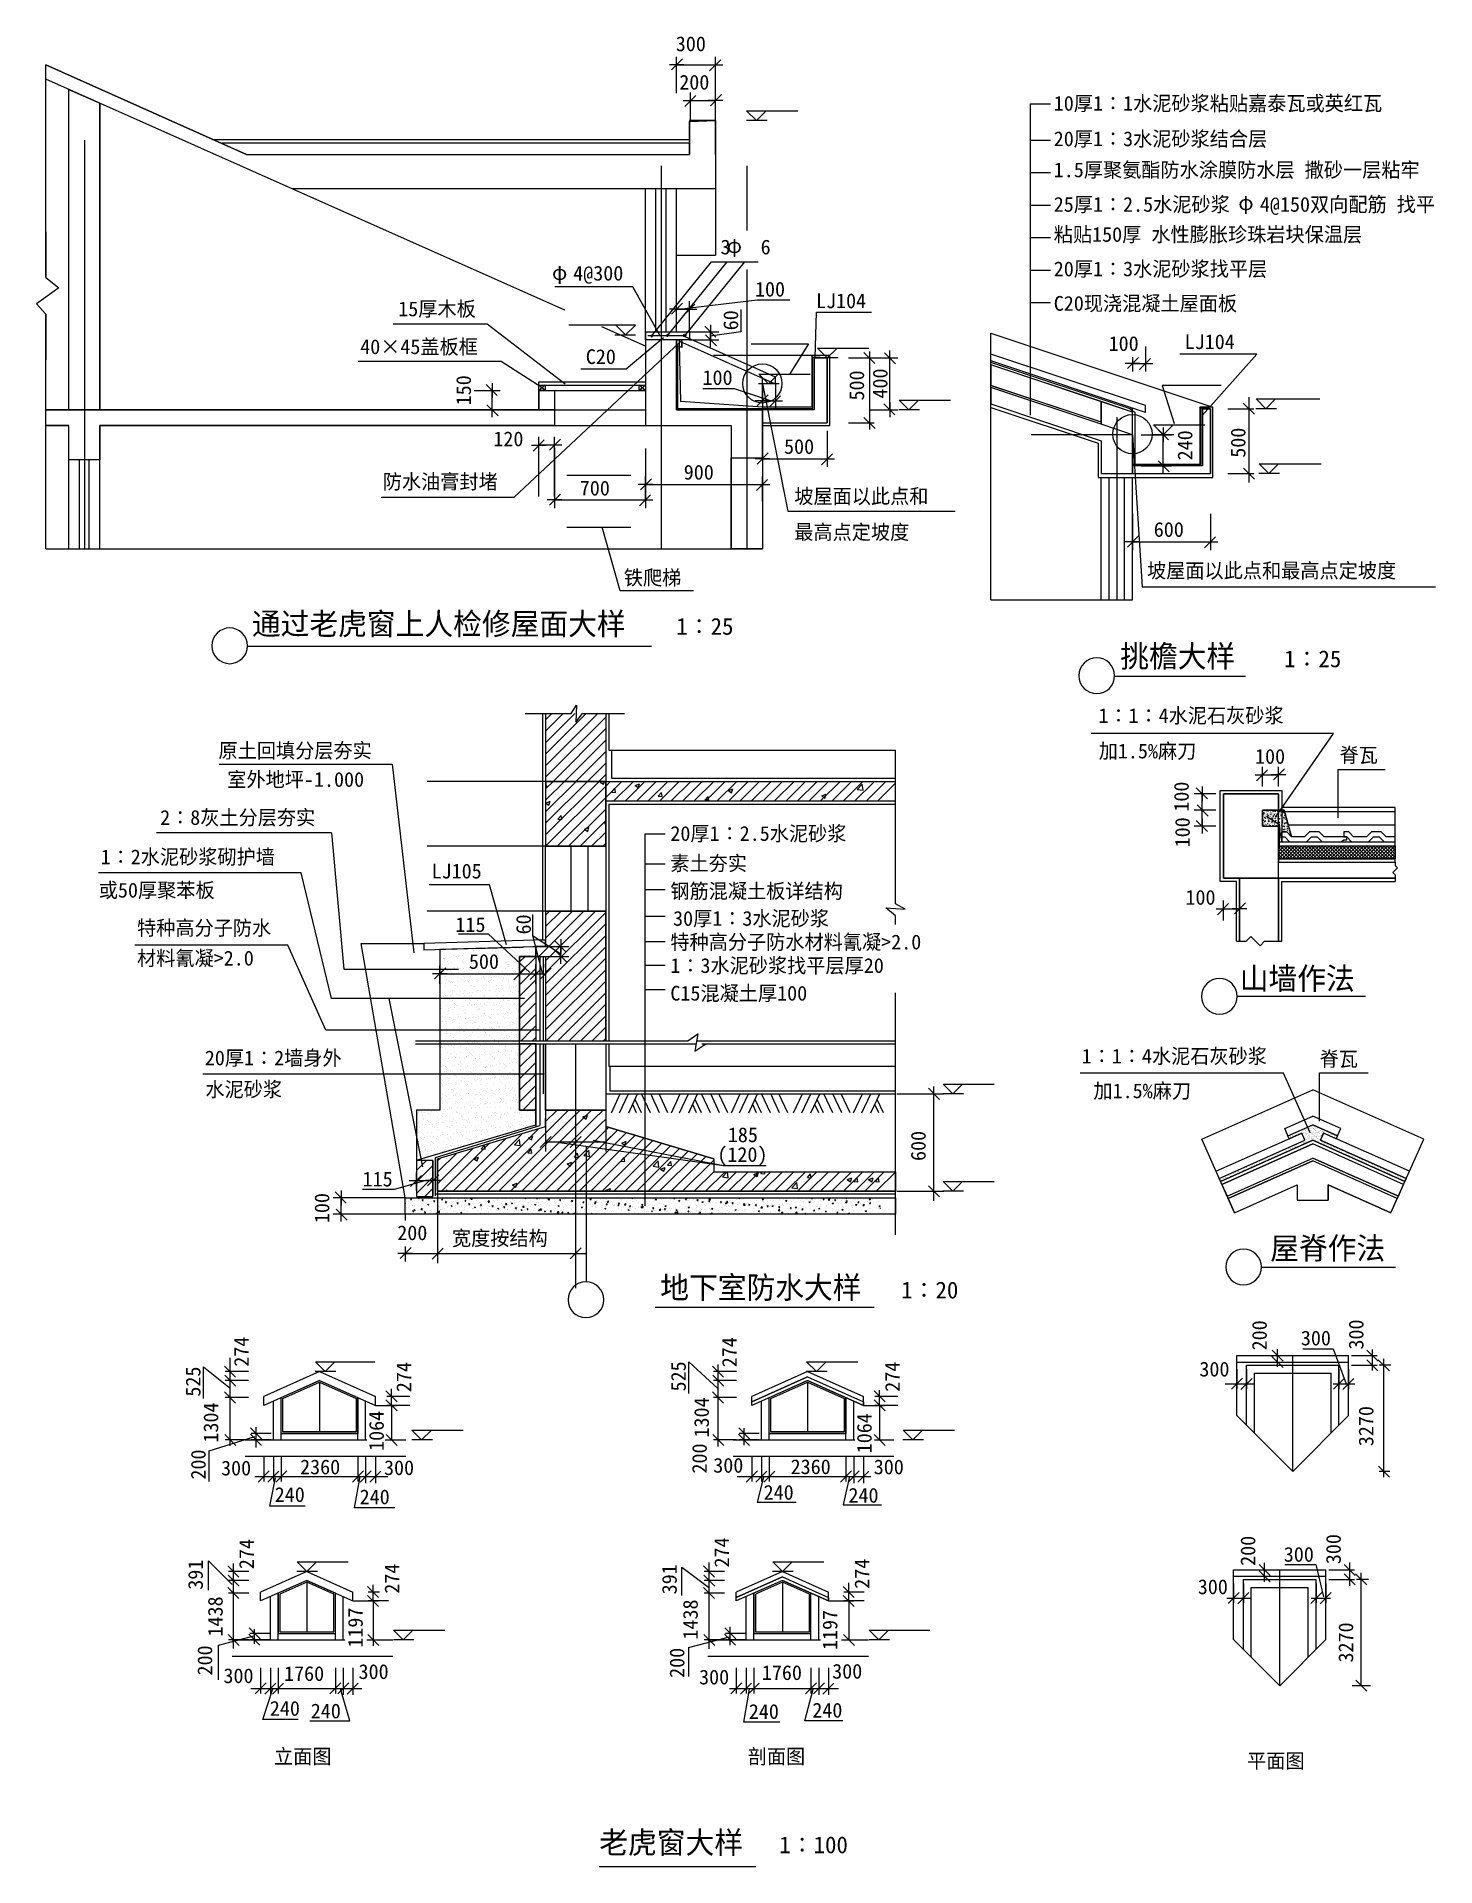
# Model space of a CAD drawing. Header units: metres. Extents: x 2670 to 45747, y -17800 to 38568.
import ezdxf

# ---------------------------------------------------------------- set-up
doc = ezdxf.new("R2010")
doc.units = ezdxf.units.M
for name, color, linetype in [('AX1', 1, 'Continuous'), ('BD', 2, 'Continuous'), ('MC', 4, 'Continuous'), ('PUB_DIM', 3, 'Continuous'), ('Q', 4, 'Continuous'), ('Y', 6, 'Continuous'), ('ZAX1', 3, 'Continuous'), ('ZHOU2', 3, 'Continuous')]:
    doc.layers.add(name, color=color, linetype=linetype)

msp = doc.modelspace()

# ---------------------------------------------------------------- texts
for s, height, p in [('300', 454, (22354.09, 38119.97)), ('200', 454, (22461.22, 36935.84)), ('100', 454, (24792.4, 30559.9)), ('100', 454, (35683.17, 28885.21)), ('100', 454, (23177.22, 27838.47)), ('120', 454, (16735.69, 25949.67)), ('500', 454, (25687.64, 25713.93)), ('900', 454, (22599.04, 24922.61)), ('700', 454, (19397.77, 24432.71)), ('600', 454, (37073.96, 23158.23)), ('1∶25', 518, (22368.83, 20141.67)), ('1∶25', 518, (41087.11, 19141.52)), ('100', 454, (40192.33, 16167.96)), ('LJ105', 454, (14833.4, 12634.72)), ('100', 454, (38049.34, 11826.15)), ('115', 454, (15566.88, 10985.83)), ('500', 454, (15982.72, 9850.15)), ('185', 454, (23956.44, 4511.72)), ('(120)', 454, (23633.6, 3904.07)), ('115', 454, (12707.99, 3148.33)), ('200', 454, (13775.72, 1492.34)), ('1∶20', 518, (29294.19, -304.02)), ('300', 454, (41604.32, -1749.48)), ('300', 454, (38478.55, -2707.89)), ('300', 454, (8349.3, -5755.25)), ('2360', 454, (10783.75, -5720.4)), ('300', 454, (13367.79, -5743.48)), ('300', 454, (23508.12, -5670.19)), ('2360', 454, (25890.36, -5714.95)), ('300', 454, (28450.63, -5718.88)), ('240', 454, (10002.51, -6571.84)), ('240', 454, (12617.62, -6643.17)), ('240', 454, (25058.77, -6503.61)), ('240', 454, (27671.47, -6594.05)), ('300', 454, (41078.36, -8414.2)), ('300', 454, (38429.52, -9412.6)), ('300', 454, (8423.34, -12153.69)), ('1760', 454, (10290.08, -12086.24)), ('300', 454, (12584.52, -12025.71)), ('300', 454, (23070.97, -12193.2)), ('1760', 454, (25004.52, -12056.98)), ('300', 454, (27170.26, -12015.66)), ('240', 454, (9852.67, -13158.06)), ('240', 454, (11112.97, -13239.09)), ('240', 454, (24603.34, -13254.28)), ('240', 454, (26558.44, -13214.67)), ('立面图', 454, (9980.47, -14639.77)), ('剖面图', 454, (24568.21, -14639.77)), ('平面图', 454, (39947.85, -14775.34)), ('1∶100', 518, (25540.37, -17393.84))]:
    msp.add_text(s, height=height).set_placement(p)
for s, p in [('60', (24273.97, 29520.54)), ('500', (28153.67, 27358.09)), ('400', (28873.01, 27417.39)), ('150', (16046.14, 27209.18)), ('240', (38262.59, 25513.54)), ('500', (39897.22, 25595.17)), ('100', (38150.4, 14691.55)), ('100', (38183.41, 13591.41)), ('60', (17890.61, 10909.77)), ('600', (30048.55, 3930.64)), ('100', (11683.47, 2016.67)), ('200', (40553.7, -1904.16)), ('300', (43532.34, -1878.43)), ('274', (9204.56, -2406.59)), ('274', (24233.46, -2422.87)), ('525', (7715.94, -3327.96)), ('274', (14205.26, -3190.17)), ('525', (22662.17, -3168.96)), ('274', (29252.93, -3179.08)), ('1304', (23373.85, -4587.15)), ('1304', (8262.99, -4743.76)), ('1064', (13362.33, -5000.29)), ('1064', (28385.82, -5073.31)), ('3270', (43838.21, -4854.41)), ('200', (7875.84, -5883.86)), ('200', (23309.85, -5697.52)), ('274', (9360.57, -8641.93)), ('274', (23994.63, -8592.35)), ('200', (40200.41, -8541.01)), ('300', (42833.16, -8489.18)), ('391', (7789.19, -9277.19)), ('274', (28314.45, -9247.57)), ('274', (13840, -9398.51)), ('391', (22383.64, -9418.65)), ('1438', (8399.29, -10718.85)), ('1197', (12713.39, -11062.05)), ('1438', (23030.87, -10812.02)), ('1197', (27329.01, -11134.27)), ('3270', (43215.78, -11518.86)), ('200', (8076.99, -11918.27)), ('200', (22618.03, -11992.84))]:
    msp.add_text(s, height=454, rotation=90).set_placement(p)
at = {"layer": 'MC'}
for s, height, p in [('防水油膏封堵', 454, (13330.22, 24632.62)), ('坡屋面以此点和', 454, (26003.48, 24182.58)), ('最高点定坡度', 454, (26003.48, 23079.15)), ('铁爬梯', 454, (20752.42, 21674.84)), ('坡屋面以此点和最高点定坡度', 454, (36865.92, 21891.84)), ('通过老虎窗上人检修屋面大样', 681, (9300.4, 20137.91)), ('挑檐大样', 681, (36041.29, 19139.89)), ('20厚1∶2.5水泥砂浆', 454, (22186.94, 13793.29)), ('素土夯实', 454, (22186.94, 12875.07)), ('钢筋混凝土板详结构', 454, (22186.94, 12020.39)), ('30厚1∶3水泥砂浆', 454, (22269.83, 11176.81)), ('特种高分子防水材料氰凝>2.0', 454, (22186.94, 10449.9)), ('1∶3水泥砂浆找平层厚20', 454, (22186.94, 9724.65)), ('山墙作法', 681, (39721.82, 9213.07)), ('C15混凝土厚100', 454, (22186.94, 8872.53)), ('宽度按结构', 454, (15459.52, 1327.91)), ('屋脊作法', 681, (40660.72, 901.71)), ('地下室防水大样', 681, (21875.76, -305.2)), ('老虎窗大样', 681, (19999.25, -17402.63))]:
    msp.add_text(s, height=height, dxfattribs=at).set_placement(p)
at = {"layer": 'PUB_DIM'}
for s, p in [('10厚1∶1水泥砂浆粘贴嘉泰瓦或英红瓦', (33993.66, 36286.16)), ('20厚1∶3水泥砂浆结合层', (33993.66, 35194.16)), ('1.5厚聚氨酯防水涂膜防水层 撒砂一层粘牢', (33993.66, 34236.37)), ('25厚1∶2.5水泥砂浆   4@150双向配筋 找平', (33993.66, 33173.26)), ('粘贴150厚 水性膨胀珍珠岩块保温层', (33993.66, 32246.97)), ('3   6', (23731.46, 31860.21)), ('20厚1∶3水泥砂浆找平层', (33993.66, 31186.16)), ('4@300', (19194.3, 31052.86)), ('15厚木板', (13806.53, 29954.37)), ('LJ104', (26672.2, 30202.83)), ('C20现浇混凝土屋面板', (33993.66, 30123.07)), ('LJ104', (38025.01, 28942.38)), ('40×45盖板框', (12635.48, 28787.75)), ('C20', (19582.72, 28481.91))]:
    msp.add_text(s, height=454, dxfattribs=at).set_placement(p)
at = {"layer": 'Q'}
for p in [(39679.14, 33224.09), (23924.03, 31903.17), (18543.52, 31073.28)]:
    msp.add_text('φ', height=454, dxfattribs=at).set_placement(p)
at = {"layer": 'ZHOU2'}
for s, p in [('1∶1∶4水泥石灰砂浆', (35370.44, 17424.47)), ('原土回填分层夯实', (8271.64, 16347.63)), ('加1.5%麻刀', (35378.16, 16333.39)), ('脊瓦', (42795.87, 16207.6)), ('室外地坪-1.000', (8541.19, 15457.86)), ('2∶8灰土分层夯实', (6474.49, 14286.19)), ('1∶2水泥砂浆砌护墙', (4642.13, 13072.73)), ('或50厚聚苯板', (4583.79, 12046.32)), ('特种高分子防水', (5763.01, 10884.72)), ('材料氰凝>2.0', (5763.01, 9952.03)), ('20厚1∶2墙身外', (7850.52, 6878.84)), ('1∶1∶4水泥石灰砂浆', (34855.21, 6934.21)), ('脊瓦', (42182.79, 6846.65)), ('水泥砂浆', (7868.25, 5910.72)), ('加1.5%麻刀', (35215.6, 5865.01))]:
    msp.add_text(s, height=454, dxfattribs=at).set_placement(p)

# ---------------------------------------------------------------- blocks, each defined once
blk = doc.blocks.new('_DIMX')
blk.add_line((-150, 0), (150, 0))
at = {"color": 1}
blk.add_lwpolyline([(-122.18, -121.72), (104.68, 105.14)], dxfattribs=at)
blk = doc.blocks.new('DI')
at = {"color": 3}
blk.add_lwpolyline([(-111.81, -111.43), (115.05, 115.43)], dxfattribs=at)
blk = doc.blocks.new('HN10')
for start, end in [(0, 180), (180, 0)]:
    blk.add_arc((0, 0), 688, start, end)

# ---------------------------------------------------------------- linework, layer by layer
for p, q in [((24535.78, 36283.17), (26115.47, 36283.17)), ((24535.78, 36283.17), (24835.78, 35983.17)), ((24835.78, 35983.17), (25135.78, 36283.17)), ((33280.2, 36492.55), (33897.71, 36492.55)), ((33280.2, 26903.24), (33280.2, 36492.55)), ((22780.59, 35952.76), (22811, 35983.17)), ((25165.14, 35983.17), (24530.91, 35983.17)), ((8115.56, 35395.11), (22780.59, 35395.11)), ((33280.2, 35377.55), (33897.71, 35377.55)), ((33280.2, 34377.55), (33897.71, 34377.55)), ((33280.2, 33377.55), (33897.71, 33377.55)), ((2952.75, 32555.71), (2952.75, 31148.78)), ((33280.2, 32377.55), (33897.71, 32377.55)), ((21603.57, 29338.76), (23457.51, 31629.97)), ((22086.25, 29338.76), (23940.19, 31629.97)), ((22623.78, 29338.76), (24477.72, 31629.97)), ((23457.51, 31629.97), (24892.5, 31629.97)), ((2952.75, 31148.78), (3359, 30825.75)), ((33280.2, 31377.55), (33897.71, 31377.55)), ((3359, 30825.75), (2669.91, 30331.21)), ((21031.16, 30863.49), (18632.41, 30863.49)), ((21873.02, 29352.27), (21031.16, 30863.49)), ((24861.58, 30448.98), (22621.99, 30185.74)), ((25862.81, 30448.98), (24861.58, 30448.98)), ((2669.91, 30331.21), (2952.75, 30017.41)), ((2952.75, 30017.41), (2952.75, 28610.48)), ((22380.59, 29468.51), (22380.59, 30422.12)), ((22381.59, 30172.12), (22779.59, 30172.12)), ((22780.59, 29468.51), (22780.59, 30422.12)), ((24361.79, 30157.62), (24361.79, 29473.19)), ((26645.49, 28668.51), (26690.66, 30075.24)), ((26690.66, 30075.24), (28382.74, 30075.24)), ((33280.2, 30377.55), (33897.71, 30377.55)), ((16546.91, 29706.32), (13654.26, 29706.32)), ((18949.91, 27857.39), (16546.91, 29706.32)), ((21109.16, 29678.19), (19063.21, 29678.19)), ((20479.8, 29378.19), (21114.03, 29378.19)), ((20809.16, 29378.19), (20509.16, 29678.19)), ((21109.16, 29678.19), (20809.16, 29378.19)), ((22682.24, 29346.19), (21497.18, 29346.19)), ((22380.59, 29468.51), (22780.59, 29468.51)), ((22780.59, 29468.51), (22780.59, 29228.51)), ((22780.59, 29468.51), (23676.21, 29468.51)), ((24361.79, 29473.19), (23413.26, 29341.57)), ((23426.21, 29469.51), (23426.21, 29470.51)), ((23426.21, 29228.51), (23426.21, 29468.51)), ((32058.4, 29428.27), (38897.78, 27148.47)), ((22461.18, 29135.29), (17380.07, 24380.71)), ((21973.43, 29287.42), (20823.52, 28318.26)), ((22780.59, 29228.51), (21420.59, 29228.51)), ((22419.98, 27096.51), (22419.98, 29018.24)), ((22456.62, 29082.37), (22497.87, 27326.35)), ((22543.21, 28993.77), (22543.21, 29228.51)), ((22780.59, 29228.51), (23676.21, 29228.51)), ((23426.21, 29227.51), (23426.21, 29226.51)), ((26620.59, 28748.51), (23519.01, 28748.51)), ((24680.17, 29104.5), (26445.49, 29104.5)), ((26445.49, 29104.5), (25865.83, 28183.16)), ((26720.59, 28968.51), (28300.28, 28968.51)), ((26720.59, 28968.51), (27020.59, 28668.51)), ((27020.59, 28668.51), (27320.59, 28968.51)), ((36817.78, 29019.2), (36817.78, 28249.39)), ((40244.15, 28786.41), (37874.52, 28786.41)), ((38577.78, 26902.33), (40244.15, 28786.41)), ((16981.18, 28555.89), (12569.29, 28555.89)), ((18237.72, 27747.41), (16981.18, 28555.89)), ((20823.52, 28318.26), (19429.05, 28318.26)), ((26572.59, 27111.51), (26572.59, 28691.85)), ((26620.59, 28668.51), (27020.59, 28668.51)), ((27349.94, 28668.51), (26715.71, 28668.51)), ((28316.55, 28669.15), (29192.39, 28669.15)), ((28942.39, 27069.51), (28942.39, 28668.15)), ((36409.09, 27083.61), (32058.4, 28533.84)), ((36417.78, 28691.32), (36417.78, 28249.39)), ((36418.78, 28499.39), (36816.78, 28499.39)), ((16147.72, 27668.51), (16947.42, 27668.51)), ((16697.42, 27669.51), (16697.42, 27670.51)), ((16697.42, 27068.51), (16697.42, 27668.51)), ((18140.59, 27934.05), (21420.59, 27934.05)), ((18334.85, 27826.31), (18140.59, 27668.51)), ((18334.85, 27668.51), (18140.59, 27826.31)), ((18140.59, 27826.31), (21420.59, 27826.31)), ((18140.59, 27668.51), (21420.59, 27668.51)), ((21420.59, 27668.51), (21226.33, 27826.31)), ((21420.59, 27826.31), (21226.33, 27668.51)), ((23182.23, 27728.36), (24157.11, 27728.36)), ((24157.11, 27728.36), (25258.92, 27363.12)), ((25537.69, 27868.51), (24903.46, 27868.51)), ((24908.34, 28168.51), (26488.03, 28168.51)), ((24908.34, 28168.51), (25208.34, 27868.51)), ((25020.59, 27868.51), (25805.12, 23944.33)), ((25020.59, 27850.14), (25020.59, 27098.69)), ((25208.34, 27868.51), (25508.34, 28168.51)), ((25420.59, 27903.83), (25420.59, 27491.25)), ((25420.59, 27868.51), (25420.59, 27098.69)), ((35457.78, 26625.47), (32058.4, 27758.6)), ((35457.78, 26625.47), (32058.4, 27758.6)), ((32058.4, 27758.6), (32058.4, 27252.64)), ((39153.7, 27822.61), (37329.29, 27822.61)), ((37329.29, 27822.61), (37706.76, 26649.35)), ((16147.72, 27068.51), (16947.42, 27068.51)), ((16697.42, 27067.51), (16697.42, 27066.51)), ((18620.59, 27068.51), (18620.59, 26588.51)), ((18620.59, 27068.51), (21420.59, 27068.51)), ((22380.59, 27068.51), (25020.59, 27068.51)), ((22419.98, 27111.51), (26572.59, 27111.51)), ((25020.59, 27148.51), (22497.87, 27326.35)), ((25021.59, 27348.69), (25419.59, 27348.69)), ((28316.55, 27068.51), (29192.39, 27068.51)), ((29860.81, 27068.51), (29226.58, 27068.51)), ((29231.45, 27368.51), (30811.14, 27368.51)), ((29231.45, 27368.51), (29531.45, 27068.51)), ((29531.45, 27068.51), (29831.45, 27368.51)), ((32058.4, 27252.64), (35457.78, 26119.51)), ((32058.4, 27147.23), (35357.78, 26047.43)), ((36417.78, 27002.31), (35457.78, 27322.31)), ((35457.78, 27322.31), (35457.78, 26625.47)), ((36332.59, 27097.44), (36491.78, 27002.49)), ((38497.78, 27148.47), (38497.78, 25388.47)), ((38897.78, 27148.47), (38497.78, 27148.47)), ((38529.78, 25388.47), (38529.78, 27128.81)), ((38529.78, 27128.81), (38754.31, 27128.81)), ((38577.78, 27105.47), (38817.78, 27105.47)), ((38897.78, 24988.47), (38897.78, 27148.47)), ((40854.13, 27105.47), (40219.9, 27105.47)), ((40224.78, 27405.47), (42188.38, 27405.47)), ((40224.78, 27405.47), (40524.78, 27105.47)), ((40524.78, 27105.47), (40824.78, 27405.47)), ((3660.59, 25525.37), (3660.59, 26588.51)), ((4620.59, 25525.37), (4620.59, 26588.51)), ((18620.59, 26588.51), (21420.59, 26588.51)), ((36417.78, 26305.47), (35457.78, 26625.47)), ((36417.78, 25105.47), (36417.78, 27002.31)), ((36491.78, 27002.49), (36491.78, 25388.47)), ((37066.91, 26605.47), (38646.6, 26605.47)), ((37066.91, 26605.47), (37366.91, 26305.47)), ((37366.91, 26305.47), (37666.91, 26605.47)), ((25020.59, 26421.86), (25020.59, 25309.6)), ((27020.59, 26421.86), (27020.59, 25309.6)), ((36417.78, 26305.47), (33296.31, 26305.47)), ((35357.78, 26047.43), (35357.78, 24988.47)), ((35457.78, 26119.51), (35457.78, 25105.47)), ((36417.78, 26305.47), (36712.71, 21616.38)), ((37696.26, 26305.47), (37062.03, 26305.47)), ((4620.59, 25525.37), (3660.59, 25525.37)), ((4620.59, 25525.37), (3660.59, 25525.37)), ((4620.59, 25525.37), (3660.59, 25525.37)), ((18620.59, 25896.63), (18620.59, 24044.09)), ((21420.59, 25878.38), (21420.59, 24044.09)), ((25021.59, 25559.6), (27019.59, 25559.6)), ((38497.78, 25388.47), (36417.78, 25388.47)), ((36491.78, 25388.47), (38529.78, 25388.47)), ((40316.88, 25406.12), (42233.27, 25406.12)), ((40316.88, 25406.12), (40616.88, 25106.12)), ((40616.88, 25106.12), (40916.88, 25406.12)), ((18996.1, 25054.81), (20965.98, 25054.81)), ((21420.59, 24261.08), (21420.59, 25017.41)), ((25020.59, 24261.08), (25020.59, 25017.41)), ((35357.78, 24988.47), (38897.78, 24988.47)), ((35457.78, 25105.47), (36417.78, 25105.47)), ((40946.24, 25106.12), (40312.01, 25106.12)), ((13279.94, 24384.11), (17376.67, 24384.11)), ((18621.59, 24294.09), (21419.59, 24294.09)), ((21421.59, 24767.41), (25019.59, 24767.41)), ((25805.12, 23944.33), (30958.05, 23944.33)), ((36417.78, 23864.82), (36417.78, 22752.56)), ((38817.78, 23864.82), (38817.78, 22752.56)), ((18996.1, 23454.81), (20965.98, 23454.81)), ((20645.64, 21499.31), (20090.17, 23459.95)), ((36418.78, 23002.56), (38816.78, 23002.56)), ((22899.76, 21499.31), (20645.64, 21499.31)), ((36712.71, 21616.38), (45747.19, 21616.38)), ((9172.07, 19788.76), (21608.54, 19788.76)), ((35872.37, 18869.15), (39899.66, 18869.15)), ((17719.55, 17711.6), (19137.32, 17711.6)), ((18245.86, 17711.6), (18245.86, 10736.76)), ((18345.86, 16106.05), (19951.41, 17711.6)), ((18345.86, 16459.61), (19597.86, 17711.6)), ((18345.86, 16813.16), (19244.31, 17711.6)), ((18345.86, 17166.71), (18890.75, 17711.6)), ((18345.86, 17520.27), (18537.2, 17711.6)), ((18345.86, 15752.5), (20195.86, 17602.5)), ((19137.32, 17711.6), (19293.12, 17973.74)), ((19293.12, 17973.74), (19275.8, 17446.28)), ((19275.8, 17446.28), (19481.59, 17711.6)), ((19481.59, 17711.6), (20777.9, 17711.6)), ((20295.86, 17711.6), (20295.86, 16587.34)), ((18572.9, 15625.98), (20195.86, 17248.94)), ((42606.98, 17103.91), (35145.32, 17103.91)), ((18926.45, 15625.98), (20195.86, 16895.39)), ((19280.01, 15625.98), (20195.86, 16541.84)), ((20295.86, 16587.34), (29120.41, 16587.34)), ((20374.71, 16587.34), (20374.71, 15725.98)), ((29120.41, 11850.3), (29120.41, 16587.34)), ((19633.56, 15625.98), (20195.86, 16188.28)), ((19987.11, 15625.98), (20195.86, 15834.73)), ((42754.62, 14500.46), (42754.62, 15989.36)), ((42754.62, 15989.36), (44201.99, 15989.36)), ((18345.86, 13980.89), (19990.95, 15625.98)), ((18345.86, 14334.45), (19637.4, 15625.98)), ((18345.86, 14688), (19283.84, 15625.98)), ((18345.86, 15041.55), (18930.29, 15625.98)), ((18345.86, 15395.11), (18576.74, 15625.98)), ((18345.86, 13627.34), (20195.86, 15477.34)), ((18345.86, 15473.63), (18372.29, 15469.53)), ((18372.31, 15469.54), (18354.11, 15625.98)), ((18535.54, 15505.05), (18535.54, 15505.05)), ((18639.66, 15228.2), (18639.66, 15228.2)), ((19397.13, 15327.92), (19397.13, 15327.92)), ((19603.18, 15459.94), (19603.18, 15459.94)), ((20027.61, 15602.28), (20089.35, 15625.98)), ((20027.61, 15602.28), (20127.09, 15535.18)), ((20040.19, 15331.43), (20040.19, 15331.43)), ((20127.11, 15535.19), (20157.57, 15625.98)), ((20195.86, 15481.18), (20340.67, 15625.98)), ((20195.86, 15127.62), (20694.22, 15625.98)), ((20338.85, 15463.01), (20338.85, 15463.01)), ((20374.71, 15725.98), (29120.41, 15725.98)), ((20381.36, 15296.07), (20477.78, 15410.97)), ((20381.36, 15296.07), (20500.9, 15285.61)), ((20447.77, 15025.98), (21047.77, 15625.98)), ((20500.92, 15285.57), (20477.8, 15410.94)), ((20769.93, 15273.92), (20769.93, 15273.92)), ((20801.33, 15025.98), (21401.33, 15625.98)), ((21100.03, 15499.96), (21240.06, 15553.71)), ((21100.03, 15499.96), (21199.51, 15432.85)), ((21131.85, 15316.54), (21131.85, 15316.54)), ((21154.88, 15025.98), (21754.88, 15625.98)), ((21199.53, 15432.82), (21240.08, 15553.67)), ((21270.61, 15339.83), (21270.61, 15339.83)), ((21508.43, 15025.98), (22108.43, 15625.98)), ((21815.88, 15170.56), (21912.3, 15285.47)), ((21861.99, 15025.98), (22461.99, 15625.98)), ((21935.44, 15160.07), (21912.32, 15285.43)), ((21984.46, 15224.09), (21984.46, 15224.09)), ((22028.07, 15439.56), (22028.07, 15439.56)), ((22142.07, 15444.58), (22142.07, 15444.58)), ((22215.54, 15025.98), (22815.54, 15625.98)), ((22569.09, 15025.98), (23169.09, 15625.98)), ((22922.65, 15025.98), (23522.65, 15625.98)), ((23150.83, 15424.3), (23150.83, 15424.3)), ((23180.84, 15594.53), (23180.84, 15594.53)), ((23276.2, 15025.98), (23876.2, 15625.98)), ((23291.17, 15605.85), (23291.17, 15605.85)), ((23629.75, 15025.98), (24229.75, 15625.98)), ((23970.85, 15581.37), (23970.85, 15581.37)), ((23974.28, 15339.78), (24114.32, 15393.54)), ((23974.28, 15339.78), (24073.77, 15272.68)), ((23983.31, 15025.98), (24583.31, 15625.98)), ((24073.79, 15272.64), (24114.34, 15393.5)), ((24317.2, 15624.51), (24317.2, 15624.51)), ((24336.86, 15025.98), (24936.86, 15625.98)), ((24690.41, 15025.98), (25290.41, 15625.98)), ((25038.5, 15536.27), (25038.5, 15536.27)), ((25043.97, 15025.98), (25643.97, 15625.98)), ((25397.52, 15025.98), (25997.52, 15625.98)), ((25751.07, 15025.98), (26351.07, 15625.98)), ((26104.63, 15025.98), (26704.63, 15625.98)), ((26106.14, 15491.16), (26106.14, 15491.16)), ((26232.38, 15347.56), (26232.38, 15347.56)), ((26458.18, 15025.98), (27058.18, 15625.98)), ((26544.42, 15314.59), (26544.42, 15314.59)), ((26811.73, 15025.98), (27411.73, 15625.98)), ((26848.54, 15179.61), (26988.58, 15233.36)), ((26948.05, 15112.46), (26988.6, 15233.32)), ((27165.29, 15025.98), (27765.29, 15625.98)), ((27173.79, 15446.05), (27173.79, 15446.05)), ((27259.25, 15488.38), (27259.25, 15488.38)), ((27413.76, 15325.02), (27413.76, 15325.02)), ((27518.84, 15025.98), (28118.84, 15625.98)), ((27807.52, 15480.88), (27807.52, 15480.88)), ((27872.39, 15025.98), (28472.39, 15625.98)), ((27942.32, 15377.64), (28098.1, 15539.99)), ((27942.32, 15377.64), (28120.19, 15350.05)), ((28120.21, 15350.01), (28098.12, 15539.95)), ((28225.95, 15025.98), (28825.95, 15625.98)), ((28241.43, 15400.94), (28241.43, 15400.94)), ((28269.47, 15616.42), (28269.47, 15616.42)), ((28308.2, 15546.79), (28308.2, 15546.79)), ((28579.5, 15025.98), (29120.41, 15566.89)), ((28580.14, 15525.23), (28580.14, 15525.23)), ((39218.46, 15241.23), (40918.46, 15241.23)), ((39218.46, 12641.23), (39218.46, 15241.23)), ((40918.46, 10703.21), (40918.46, 15241.23)), ((18347.16, 14957.22), (18487.2, 15010.97)), ((18347.16, 14957.22), (18446.65, 14890.11)), ((18446.66, 14890.13), (18487.22, 15010.99)), ((18605.98, 14789.26), (18605.98, 14789.26)), ((18698.06, 13625.98), (20195.86, 15123.79)), ((18783.58, 14711.97), (18783.58, 14711.97)), ((19001.42, 15181.48), (19001.42, 15181.48)), ((19051.61, 13625.98), (20195.86, 14770.23)), ((19772.35, 14989.47), (19772.35, 14989.47)), ((19851.23, 14666.86), (19851.23, 14666.86)), ((20015.87, 14665.64), (20015.87, 14665.64)), ((20134.09, 14705.39), (20134.09, 14705.39)), ((20295.86, 14925.98), (20295.86, 7635.32)), ((20295.86, 14925.98), (29120.41, 14925.98)), ((21815.88, 15170.56), (21935.42, 15160.1)), ((23250.4, 15045.06), (23346.82, 15159.97)), ((23250.4, 15045.06), (23369.94, 15034.6)), ((23369.96, 15034.56), (23346.84, 15159.93)), ((24183.39, 15069.57), (24183.39, 15069.57)), ((24774.22, 15025.98), (24781.34, 15034.46)), ((24782.91, 15025.98), (24781.36, 15034.42)), ((25193.61, 15197.6), (25193.61, 15197.6)), ((25286.28, 15148.95), (25286.28, 15148.95)), ((25786.96, 15214.87), (25786.96, 15214.87)), ((26247.39, 15124.81), (26247.39, 15124.81)), ((26848.54, 15179.61), (26948.03, 15112.5)), ((40424.38, 14730.17), (40424.38, 14730.17)), ((40429.93, 14672.15), (40429.93, 14672.15)), ((40431.76, 14722.08), (40431.76, 14722.08)), ((40441.71, 14740.59), (40442.25, 14741.23)), ((40441.71, 14740.59), (40450.68, 14739.8)), ((40450.92, 14739.89), (40450.67, 14741.23)), ((40454.71, 14656.33), (40454.71, 14656.33)), ((40465.9, 14665.7), (40476.4, 14669.73)), ((40465.9, 14665.7), (40473.36, 14660.67)), ((40473.6, 14660.76), (40476.64, 14669.82)), ((40481.67, 14677.68), (40481.67, 14677.68)), ((40483.92, 14732.98), (40483.92, 14732.98)), ((40498.51, 14697.74), (40498.51, 14697.74)), ((40507.84, 14683.4), (40507.84, 14683.4)), ((40509.66, 14733.33), (40509.66, 14733.33)), ((40536.06, 14702.68), (40536.06, 14702.68)), ((40549.3, 14731.18), (40556.53, 14739.79)), ((40549.3, 14731.18), (40558.27, 14730.39)), ((40558.51, 14730.48), (40556.77, 14739.88)), ((40563.99, 14729.59), (40563.99, 14729.59)), ((40569.15, 14692.7), (40569.15, 14692.7)), ((40581.36, 14741.23), (40585.29, 14740.62)), ((40584.86, 14693.96), (40584.86, 14693.96)), ((40585.53, 14740.65), (40585.47, 14741.23)), ((40591.93, 14714.08), (40602.44, 14718.11)), ((40591.93, 14714.08), (40599.39, 14709.05)), ((40592.87, 14710.16), (40592.87, 14710.16)), ((40599.64, 14709.14), (40602.68, 14718.2)), ((40644.06, 14726.21), (40644.06, 14726.21)), ((40648.14, 14663.47), (40648.14, 14663.47)), ((40656.63, 14707.71), (40656.63, 14707.71)), ((40656.89, 14721.76), (40664.12, 14730.38)), ((40656.89, 14721.76), (40665.86, 14720.98)), ((40660.62, 14703.56), (40660.62, 14703.56)), ((40666.1, 14721.06), (40664.36, 14730.47)), ((40681.47, 14653.69), (40691.97, 14657.72)), ((40685.69, 14668.42), (40685.69, 14668.42)), ((40687.6, 14722.63), (40687.6, 14722.63)), ((40689.17, 14648.74), (40692.21, 14657.81)), ((40724.14, 14722.83), (40724.14, 14722.83)), ((40725.15, 14727.58), (40725.15, 14727.58)), ((40732.03, 14717.86), (40743.72, 14730.04)), ((40732.03, 14717.86), (40745.37, 14715.79)), ((40736.71, 14664.87), (40736.71, 14664.87)), ((40738.53, 14714.81), (40738.53, 14714.81)), ((40742.5, 14675.9), (40742.5, 14675.9)), ((40745.62, 14715.82), (40743.96, 14730.07)), ((40744.11, 14722.73), (40744.11, 14722.73)), ((40764.48, 14712.35), (40771.71, 14720.97)), ((40764.48, 14712.35), (40773.45, 14711.57)), ((40773.69, 14711.65), (40771.95, 14721.05)), ((40781.96, 14735.06), (40781.96, 14735.06)), ((40804.21, 14719.44), (40804.21, 14719.44)), ((40807.5, 14702.07), (40818.01, 14706.1)), ((40807.5, 14702.07), (40814.96, 14697.04)), ((40813.72, 14675.43), (40813.72, 14675.43)), ((40815.21, 14697.12), (40818.25, 14706.19)), ((40815.55, 14725.37), (40815.55, 14725.37)), ((40831.58, 14737.74), (40831.58, 14737.74)), ((40837.23, 14688.37), (40837.23, 14688.37)), ((40872.07, 14702.94), (40879.3, 14711.55)), ((40872.07, 14702.94), (40881.04, 14702.15)), ((40874.78, 14693.31), (40874.78, 14693.31)), ((40881.28, 14702.24), (40879.54, 14711.64)), ((40884.28, 14716.06), (40884.28, 14716.06)), ((40889.49, 14685.04), (40889.49, 14685.04)), ((40891.31, 14734.97), (40891.31, 14734.97)), ((40892.12, 14693.03), (40903.8, 14705.21)), ((40892.12, 14693.03), (40905.46, 14690.97)), ((40905.71, 14691), (40904.05, 14705.24)), ((40912.87, 14663.26), (40912.87, 14663.26)), ((40918.46, 14741.23), (41086.23, 14741.23)), ((40918.46, 14741.23), (40918.46, 14741.23)), ((40931.59, 14700.79), (40931.59, 14700.79)), ((40964.36, 14712.68), (40964.36, 14712.68)), ((40967.4, 14696.28), (40967.4, 14696.28)), ((40979.66, 14693.52), (40986.89, 14702.14)), ((40979.66, 14693.52), (40988.62, 14692.74)), ((40988.86, 14692.82), (40987.13, 14702.23)), ((41000.35, 14678.28), (41000.35, 14678.28)), ((41023.07, 14690.06), (41033.57, 14694.09)), ((41023.07, 14690.06), (41030.53, 14685.02)), ((41024.42, 14659.04), (41024.42, 14659.04)), ((44508.68, 14820.38), (41025.22, 14820.38)), ((41026.33, 14713.26), (41026.33, 14713.26)), ((41030.77, 14685.11), (41033.82, 14694.17)), ((44508.68, 14687.65), (41041.82, 14687.65)), ((41042.59, 14656.91), (41042.59, 14656.91)), ((41044.41, 14706.85), (41044.41, 14706.85)), ((41044.43, 14709.29), (41044.43, 14709.29)), ((41052.21, 14668.21), (41063.89, 14680.38)), ((41052.21, 14668.21), (41065.55, 14666.14)), ((41063.88, 14718.21), (41063.88, 14718.21)), ((41065.79, 14666.17), (41064.13, 14680.41)), ((41081.23, 14666.52), (41081.23, 14666.52)), ((41086.23, 14741.23), (41317.78, 13917.19)), ((41087.25, 14684.11), (41094.48, 14692.73)), ((41087.25, 14684.11), (41096.21, 14683.33)), ((41087.82, 14693.29), (41087.82, 14693.29)), ((41096.45, 14683.41), (41094.72, 14692.81)), ((44508.68, 13141.23), (44508.68, 14820.38)), ((18726.5, 14457.29), (18822.91, 14572.2)), ((18726.5, 14457.29), (18846.04, 14446.83)), ((18846.06, 14446.85), (18822.93, 14572.21)), ((18870.99, 14539.1), (18870.99, 14539.1)), ((18977.1, 14515.69), (18977.1, 14515.69)), ((19085.21, 14350.13), (19085.21, 14350.13)), ((19405.16, 13625.98), (20195.86, 14416.68)), ((19540.98, 14151.98), (19681.01, 14205.73)), ((19540.98, 14151.98), (19640.46, 14084.88)), ((19640.48, 14084.89), (19681.03, 14205.75)), ((20161.02, 14331.79), (20195.86, 14373.32)), ((20161.02, 14331.79), (20195.86, 14328.74)), ((40418.46, 14299.98), (40424.61, 14307.3)), ((40418.46, 14298.59), (40426.34, 14297.9)), ((40418.99, 14372.55), (40418.99, 14372.55)), ((40419.59, 14579.42), (40419.59, 14579.42)), ((40420.81, 14422.48), (40420.81, 14422.48)), ((40422.64, 14472.41), (40422.64, 14472.41)), ((40423.5, 14350.29), (40423.5, 14350.29)), ((40423.94, 14540.23), (40423.94, 14540.23)), ((40424.46, 14522.35), (40424.46, 14522.35)), ((40426.58, 14297.99), (40424.85, 14307.39)), ((40424.86, 14580.08), (40424.86, 14580.08)), ((40426.28, 14572.28), (40426.28, 14572.28)), ((40427.28, 14483.28), (40427.28, 14483.28)), ((40428.11, 14622.22), (40428.11, 14622.22)), ((40429.4, 14556.93), (40439.91, 14560.96)), ((40429.4, 14556.93), (40436.86, 14551.9)), ((40431.75, 14596.57), (40443.43, 14608.75)), ((40431.75, 14596.57), (40445.09, 14594.5)), ((40435.03, 14473.52), (40435.03, 14473.52)), ((40437.1, 14551.98), (40440.15, 14561.05)), ((40445.33, 14594.53), (40443.68, 14608.78)), ((40445.88, 14423.8), (40445.88, 14423.8)), ((40445.94, 14278.99), (40456.45, 14283.02)), ((40445.94, 14278.99), (40453.41, 14273.96)), ((40448.3, 14327), (40448.3, 14327)), ((40448.93, 14313.45), (40448.93, 14313.45)), ((40450.84, 14367.66), (40450.84, 14367.66)), ((40451.63, 14425.63), (40463.32, 14437.8)), ((40451.63, 14425.63), (40464.97, 14423.56)), ((40453.65, 14274.05), (40456.69, 14283.11)), ((40457.14, 14584.36), (40457.14, 14584.36)), ((40459.05, 14638.58), (40459.05, 14638.58)), ((40462.53, 14627.76), (40469.76, 14636.38)), ((40462.53, 14627.76), (40471.49, 14626.97)), ((40465.22, 14423.59), (40463.56, 14437.83)), ((40466.28, 14261.76), (40466.28, 14261.76)), ((40466.9, 14267.52), (40466.9, 14267.52)), ((40471.73, 14627.06), (40470, 14636.46)), ((40471.52, 14254.68), (40483.2, 14266.86)), ((40471.52, 14254.68), (40484.86, 14252.61)), ((40474.49, 14532.68), (40474.49, 14532.68)), ((40475.04, 14398.24), (40475.04, 14398.24)), ((40475.48, 14588.18), (40475.48, 14588.18)), ((40475.73, 14500.05), (40475.73, 14500.05)), ((40480.79, 14297.79), (40480.79, 14297.79)), ((40481.23, 14487.74), (40481.23, 14487.74)), ((40482.44, 14387.77), (40492.94, 14391.8)), ((40482.44, 14387.77), (40489.9, 14382.73)), ((40483.34, 14514.93), (40490.57, 14523.55)), ((40483.34, 14514.93), (40492.3, 14514.15)), ((40485.11, 14252.64), (40483.45, 14266.89)), ((40486.33, 14636.18), (40486.33, 14636.18)), ((40488.39, 14372.61), (40488.39, 14372.61)), ((40490.14, 14382.82), (40493.19, 14391.88)), ((40490.3, 14426.83), (40490.3, 14426.83)), ((40492.54, 14514.23), (40490.81, 14523.63)), ((40493.25, 14283.92), (40493.25, 14283.92)), ((40495.07, 14333.86), (40495.07, 14333.86)), ((40496.6, 14643.52), (40496.6, 14643.52)), ((40496.75, 14343.77), (40496.75, 14343.77)), ((40496.9, 14383.79), (40496.9, 14383.79)), ((40498.72, 14433.73), (40498.72, 14433.73)), ((40500.54, 14483.66), (40500.54, 14483.66)), ((40502.37, 14533.59), (40502.37, 14533.59)), ((40504.15, 14402.1), (40511.38, 14410.72)), ((40504.15, 14402.1), (40513.12, 14401.32)), ((40504.19, 14583.53), (40504.19, 14583.53)), ((40504.94, 14576.7), (40504.94, 14576.7)), ((40505.74, 14320.93), (40505.74, 14320.93)), ((40506.02, 14633.46), (40506.02, 14633.46)), ((40507.35, 14479.9), (40507.35, 14479.9)), ((40510.98, 14365.3), (40510.98, 14365.3)), ((40511.42, 14555.25), (40511.42, 14555.25)), ((40513.36, 14401.4), (40511.62, 14410.81)), ((40513.95, 14591.84), (40513.95, 14591.84)), ((40518.94, 14496.54), (40529.44, 14500.57)), ((40518.94, 14496.54), (40526.4, 14491.5)), ((40524.96, 14289.27), (40532.2, 14297.89)), ((40524.96, 14289.27), (40533.93, 14288.49)), ((40525.96, 14420.42), (40525.96, 14420.42)), ((40526.64, 14491.59), (40529.68, 14500.65)), ((40527.85, 14431.77), (40527.85, 14431.77)), ((40528.37, 14323.62), (40528.37, 14323.62)), ((40529.76, 14485.99), (40529.76, 14485.99)), ((40534.17, 14288.57), (40532.44, 14297.98)), ((40534.78, 14652.94), (40534.78, 14652.94)), ((40943.46, 14283.98), (40544.45, 14539.56)), ((40545.2, 14380.09), (40545.2, 14380.09)), ((40546.98, 14264.14), (40546.98, 14264.14)), ((40553.41, 14651), (40553.41, 14651)), ((40555.44, 14605.31), (40565.94, 14609.34)), ((40555.44, 14605.31), (40562.9, 14600.28)), ((40555.8, 14496.67), (40555.8, 14496.67)), ((40561.01, 14274.24), (40561.01, 14274.24)), ((40562.51, 14413.25), (40562.51, 14413.25)), ((40562.96, 14603.2), (40562.96, 14603.2)), ((40563.14, 14600.36), (40566.18, 14609.43)), ((40566.41, 14632.8), (40566.41, 14632.8)), ((40567.31, 14490.93), (40567.31, 14490.93)), ((40568.26, 14312.81), (40568.26, 14312.81)), ((40568.44, 14244.55), (40568.44, 14244.55)), ((40568.71, 14502.75), (40568.71, 14502.75)), ((40569.22, 14545.15), (40569.22, 14545.15)), ((40570.12, 14618.35), (40577.35, 14626.96)), ((40570.12, 14618.35), (40579.08, 14617.56)), ((40570.26, 14294.48), (40570.26, 14294.48)), ((40571.98, 14327.37), (40582.48, 14331.4)), ((40571.98, 14327.37), (40579.44, 14322.34)), ((40572.09, 14344.42), (40572.09, 14344.42)), ((40573.91, 14394.35), (40573.91, 14394.35)), ((40575.74, 14444.29), (40575.74, 14444.29)), ((40576.82, 14340.39), (40576.82, 14340.39)), ((40577.56, 14494.22), (40577.56, 14494.22)), ((40579.32, 14617.65), (40577.59, 14627.05)), ((40579.38, 14544.16), (40579.38, 14544.16)), ((40579.68, 14322.42), (40582.72, 14331.49)), ((40581.21, 14594.09), (40581.21, 14594.09)), ((40583.03, 14644.02), (40583.03, 14644.02)), ((40584.66, 14439.25), (40584.66, 14439.25)), ((40585.01, 14573.32), (40585.01, 14573.32)), ((40587.43, 14476.52), (40587.43, 14476.52)), ((40590.93, 14505.52), (40598.16, 14514.14)), ((40590.93, 14505.52), (40599.89, 14504.73)), ((40591.83, 14571.74), (40603.52, 14583.92)), ((40591.83, 14571.74), (40605.17, 14569.68)), ((40600.13, 14504.82), (40598.4, 14514.22)), ((40598.46, 14380.32), (40598.46, 14380.32)), ((40598.56, 14279.18), (40598.56, 14279.18)), ((40598.9, 14570.26), (40598.9, 14570.26)), ((40600.47, 14333.4), (40600.47, 14333.4)), ((40605.42, 14569.71), (40603.76, 14583.95)), ((40606.03, 14417.04), (40606.03, 14417.04)), ((40606.77, 14550.09), (40606.77, 14550.09)), ((40608.45, 14320.24), (40608.45, 14320.24)), ((40608.47, 14436.14), (40618.98, 14440.18)), ((40608.47, 14436.14), (40615.94, 14431.11)), ((40608.68, 14604.31), (40608.68, 14604.31)), ((40611.72, 14400.8), (40623.4, 14412.98)), ((40611.72, 14400.8), (40625.06, 14398.73)), ((40611.74, 14392.69), (40618.97, 14401.31)), ((40611.74, 14392.69), (40620.71, 14391.9)), ((40614.85, 14649.56), (40614.85, 14649.56)), ((40616.18, 14431.2), (40619.22, 14440.26)), ((40620.95, 14391.99), (40619.21, 14401.39)), ((40625.31, 14398.76), (40623.65, 14413.01)), ((40624.12, 14498.41), (40624.12, 14498.41)), ((40627.05, 14260.76), (40627.05, 14260.76)), ((40632.55, 14279.86), (40639.78, 14288.48)), ((40632.55, 14279.86), (40641.52, 14279.08)), ((40635.87, 14493.28), (40635.87, 14493.28)), ((40638.02, 14338.34), (40638.02, 14338.34)), ((40639.93, 14392.56), (40639.93, 14392.56)), ((40641.76, 14279.16), (40640.02, 14288.56)), ((40642.52, 14241.23), (40643.29, 14242.03)), ((40643.63, 14241.23), (40643.54, 14242.06)), ((40644.21, 14254.15), (40644.21, 14254.15)), ((40644.97, 14544.92), (40655.47, 14548.95)), ((40644.97, 14544.92), (40652.43, 14539.88)), ((40646.03, 14304.09), (40646.03, 14304.09)), ((40646.23, 14609.25), (40646.23, 14609.25)), ((40646.48, 14629.41), (40646.48, 14629.41)), ((40647.85, 14354.02), (40647.85, 14354.02)), ((40649.68, 14403.96), (40649.68, 14403.96)), ((40649.99, 14428.27), (40649.99, 14428.27)), ((40650.43, 14618.21), (40650.43, 14618.21)), ((40651.5, 14453.89), (40651.5, 14453.89)), ((40652.67, 14539.97), (40655.72, 14549.03)), ((40653.33, 14503.82), (40653.33, 14503.82)), ((40655.15, 14553.76), (40655.15, 14553.76)), ((40655.37, 14286.66), (40655.37, 14286.66)), ((40655.74, 14327.82), (40655.74, 14327.82)), ((40656.18, 14517.77), (40656.18, 14517.77)), ((40656.89, 14337), (40656.89, 14337)), ((40656.97, 14603.69), (40656.97, 14603.69)), ((40658.8, 14653.63), (40658.8, 14653.63)), ((40661.51, 14266.98), (40672.02, 14271.01)), ((40661.51, 14266.98), (40668.97, 14261.95)), ((40663.58, 14557.57), (40663.58, 14557.57)), ((40665.08, 14569.93), (40665.08, 14569.93)), ((40667.5, 14473.13), (40667.5, 14473.13)), ((40669.22, 14262.03), (40672.26, 14271.1)), ((40677.48, 14397.5), (40677.48, 14397.5)), ((40677.7, 14608.93), (40684.94, 14617.55)), ((40677.7, 14608.93), (40686.67, 14608.15)), ((40679.39, 14451.72), (40679.39, 14451.72)), ((40681.47, 14653.69), (40688.93, 14648.66)), ((40686.91, 14608.23), (40685.18, 14617.64)), ((40685.93, 14395.33), (40685.93, 14395.33)), ((40686.1, 14413.65), (40686.1, 14413.65)), ((40686.38, 14585.28), (40686.38, 14585.28)), ((40688.52, 14316.85), (40688.52, 14316.85)), ((40694.83, 14345.82), (40694.83, 14345.82)), ((40694.93, 14646.18), (40694.93, 14646.18)), ((40698.01, 14375.75), (40708.51, 14379.78)), ((40698.01, 14375.75), (40705.47, 14370.72)), ((40698.52, 14496.1), (40705.75, 14504.72)), ((40698.52, 14496.1), (40707.48, 14495.32)), ((40703.04, 14616.73), (40703.04, 14616.73)), ((40705.71, 14370.8), (40708.75, 14379.87)), ((40707.72, 14495.41), (40705.99, 14504.81)), ((40707.12, 14257.37), (40707.12, 14257.37)), ((40715.95, 14489.9), (40715.95, 14489.9)), ((40716.94, 14456.66), (40716.94, 14456.66)), ((40718.85, 14510.88), (40718.85, 14510.88)), ((40719.33, 14383.28), (40726.56, 14391.89)), ((40719.33, 14383.28), (40728.3, 14382.49)), ((40722.11, 14265.4), (40722.11, 14265.4)), ((40723.94, 14315.33), (40723.94, 14315.33)), ((40725.76, 14365.27), (40725.76, 14365.27)), ((40726.55, 14626.03), (40726.55, 14626.03)), ((40728.54, 14382.58), (40726.8, 14391.98)), ((40727.59, 14415.2), (40727.59, 14415.2)), ((40729.41, 14465.14), (40729.41, 14465.14)), ((40731.23, 14515.07), (40731.23, 14515.07)), ((40733.06, 14565), (40733.06, 14565)), ((40734.29, 14404.98), (40734.29, 14404.98)), ((40734.51, 14484.52), (40745.01, 14488.56)), ((40734.51, 14484.52), (40741.97, 14479.49)), ((40734.88, 14614.94), (40734.88, 14614.94)), ((40736.97, 14333.62), (40736.97, 14333.62)), ((40737.03, 14253.34), (40737.03, 14253.34)), ((40737.47, 14443.28), (40737.47, 14443.28)), ((40737.91, 14633.23), (40737.91, 14633.23)), ((40740.14, 14270.45), (40747.37, 14279.07)), ((40740.14, 14270.45), (40749.11, 14269.66)), ((40742.21, 14479.58), (40745.25, 14488.64)), ((40743.22, 14342.84), (40743.22, 14342.84)), ((40743.66, 14532.78), (40743.66, 14532.78)), ((40745.16, 14566.55), (40745.16, 14566.55)), ((40747.57, 14469.75), (40747.57, 14469.75)), ((40749.35, 14269.75), (40747.61, 14279.15)), ((40748.19, 14244.91), (40748.19, 14244.91)), ((40750.1, 14299.13), (40750.1, 14299.13)), ((40751.92, 14546.92), (40763.6, 14559.09)), ((40751.92, 14546.92), (40765.26, 14544.85)), ((40756.4, 14515.83), (40756.4, 14515.83)), ((40758.31, 14570.04), (40758.31, 14570.04)), ((40765.51, 14544.88), (40763.85, 14559.12)), ((40766.18, 14410.27), (40766.18, 14410.27)), ((40768.59, 14313.47), (40768.59, 14313.47)), ((40771.01, 14593.3), (40781.51, 14597.33)), ((40771.01, 14593.3), (40778.47, 14588.26)), ((40771.81, 14375.97), (40783.49, 14388.15)), ((40771.81, 14375.97), (40785.15, 14373.9)), ((40773.41, 14410.35), (40773.41, 14410.35)), ((40773.75, 14464.14), (40773.75, 14464.14)), ((40773.85, 14600.29), (40773.85, 14600.29)), ((40775, 14642.79), (40775, 14642.79)), ((40778.71, 14588.35), (40781.75, 14597.41)), ((40785.39, 14373.93), (40783.74, 14388.18)), ((40785.29, 14599.52), (40792.52, 14608.14)), ((40785.29, 14599.52), (40794.26, 14598.74)), ((40787.2, 14253.99), (40787.2, 14253.99)), ((40787.55, 14315.36), (40798.05, 14319.39)), ((40787.55, 14315.36), (40795.01, 14310.33)), ((40787.65, 14304.07), (40787.65, 14304.07)), ((40789.56, 14358.29), (40789.56, 14358.29)), ((40794.5, 14598.82), (40792.76, 14608.22)), ((40795.25, 14310.41), (40798.29, 14319.48)), ((40795.86, 14574.99), (40795.86, 14574.99)), ((40796.02, 14486.52), (40796.02, 14486.52)), ((40797.77, 14629.21), (40797.77, 14629.21)), ((40799.13, 14275.96), (40799.13, 14275.96)), ((40800.95, 14325.9), (40800.95, 14325.9)), ((40802.78, 14375.83), (40802.78, 14375.83)), ((40804.6, 14425.76), (40804.6, 14425.76)), ((40805, 14252.39), (40805, 14252.39)), ((40806.11, 14486.69), (40813.34, 14495.31)), ((40806.11, 14486.69), (40815.07, 14485.91)), ((40806.43, 14475.7), (40806.43, 14475.7)), ((40806.63, 14622.65), (40806.63, 14622.65)), ((40808.25, 14525.63), (40808.25, 14525.63)), ((40810.07, 14575.57), (40810.07, 14575.57)), ((40811.9, 14625.5), (40811.9, 14625.5)), ((40813.21, 14523.31), (40813.21, 14523.31)), ((40815.31, 14485.99), (40813.58, 14495.4)), ((40817.04, 14330.24), (40817.04, 14330.24)), ((40824.04, 14424.13), (40834.55, 14428.16)), ((40824.04, 14424.13), (40831.51, 14419.1)), ((40824.51, 14268.36), (40824.51, 14268.36)), ((40824.95, 14458.3), (40824.95, 14458.3)), ((40825.23, 14563.17), (40825.23, 14563.17)), ((40825.39, 14648.24), (40825.39, 14648.24)), ((40826.92, 14373.86), (40834.15, 14382.48)), ((40826.92, 14373.86), (40835.88, 14373.08)), ((40827.11, 14363.24), (40827.11, 14363.24)), ((40827.65, 14466.37), (40827.65, 14466.37)), ((40829.02, 14417.45), (40829.02, 14417.45)), ((40830.7, 14357.86), (40830.7, 14357.86)), ((40831.14, 14547.8), (40831.14, 14547.8)), ((40831.75, 14419.18), (40834.79, 14428.25)), ((40836.12, 14373.16), (40834.39, 14382.57)), ((40835.32, 14634.15), (40835.32, 14634.15)), ((40844.46, 14311.55), (40844.46, 14311.55)), ((40846.25, 14406.89), (40846.25, 14406.89)), ((40847.73, 14261.03), (40854.96, 14269.65)), ((40847.73, 14261.03), (40856.7, 14260.25)), ((40848.67, 14310.09), (40848.67, 14310.09)), ((40852.67, 14582.47), (40852.67, 14582.47)), ((40855.07, 14639.41), (40855.07, 14639.41)), ((40856.94, 14260.34), (40855.2, 14269.74)), ((40860.54, 14532.9), (40871.04, 14536.94)), ((40860.54, 14532.9), (40868, 14527.87)), ((40860.89, 14425.37), (40860.89, 14425.37)), ((40861.33, 14615.31), (40861.33, 14615.31)), ((40866.58, 14422.4), (40866.58, 14422.4)), ((40867.27, 14250.61), (40867.27, 14250.61)), ((40868.24, 14527.96), (40871.29, 14537.02)), ((40868.48, 14476.62), (40868.48, 14476.62)), ((40874.9, 14285.56), (40874.9, 14285.56)), ((40876.09, 14483.13), (40876.09, 14483.13)), ((40876.72, 14335.5), (40876.72, 14335.5)), ((40877.08, 14254.97), (40887.59, 14259)), ((40877.08, 14254.97), (40884.54, 14249.93)), ((40878.54, 14385.43), (40878.54, 14385.43)), ((40880.37, 14435.37), (40880.37, 14435.37)), ((40882.19, 14485.3), (40882.19, 14485.3)), ((40883.92, 14370.71), (40883.92, 14370.71)), ((40884.02, 14535.23), (40884.02, 14535.23)), ((40884.79, 14250.02), (40887.83, 14259.08)), ((40885.84, 14585.17), (40885.84, 14585.17)), ((40886.7, 14619.26), (40886.7, 14619.26)), ((40887.66, 14635.1), (40887.66, 14635.1)), ((40892.13, 14641.63), (40892.13, 14641.63)), ((40892.88, 14590.11), (40900.11, 14598.73)), ((40892.88, 14590.11), (40901.85, 14589.32)), ((40897.04, 14641.68), (40907.54, 14645.71)), ((40897.04, 14641.68), (40904.5, 14636.64)), ((40897.11, 14326.85), (40897.11, 14326.85)), ((40899.74, 14264.86), (40899.74, 14264.86)), ((40902.09, 14589.41), (40900.35, 14598.81)), ((40904.74, 14636.73), (40907.78, 14645.79)), ((40905.3, 14559.78), (40905.3, 14559.78)), ((40906.04, 14481.56), (40906.04, 14481.56)), ((40907.72, 14462.98), (40907.72, 14462.98)), ((40907.95, 14535.78), (40907.95, 14535.78)), ((40911.98, 14283.37), (40911.98, 14283.37)), ((40912.01, 14522.09), (40923.69, 14534.27)), ((40912.01, 14522.09), (40925.35, 14520.02)), ((40912.43, 14473.32), (40912.43, 14473.32)), ((40913.58, 14363.74), (40924.08, 14367.77)), ((40913.58, 14363.74), (40921.04, 14358.71)), ((40913.69, 14477.28), (40920.93, 14485.9)), ((40913.69, 14477.28), (40922.66, 14476.49)), ((40918.18, 14372.87), (40918.18, 14372.87)), ((40918.62, 14562.82), (40918.62, 14562.82)), ((40922.9, 14476.58), (40921.17, 14485.98)), ((40921.28, 14358.79), (40924.32, 14367.86)), ((40923.39, 14429.88), (40923.39, 14429.88)), ((40925.59, 14520.05), (40923.94, 14534.3)), ((40926.32, 14403.5), (40926.32, 14403.5)), ((40928.74, 14306.71), (40928.74, 14306.71)), ((40931.89, 14351.14), (40943.58, 14363.32)), ((40931.89, 14351.14), (40945.23, 14349.07)), ((40934.51, 14364.45), (40941.74, 14373.07)), ((40934.51, 14364.45), (40943.47, 14363.67)), ((40935.15, 14636.03), (40935.15, 14636.03)), ((40937.29, 14269.81), (40937.29, 14269.81)), ((40939.2, 14324.02), (40939.2, 14324.02)), ((40943.71, 14363.75), (40941.98, 14373.15)), ((40943.46, 13641.23), (40943.46, 14283.98)), ((40945.48, 14349.1), (40943.82, 14363.35)), ((40945.5, 14540.72), (40945.5, 14540.72)), ((40947.33, 14147.01), (40947.33, 14147.01)), ((40947.34, 14247.22), (40947.34, 14247.22)), ((40947.41, 14594.94), (40947.41, 14594.94)), ((40947.93, 14250.44), (40947.93, 14250.44)), ((40948.37, 14440.38), (40948.37, 14440.38)), ((40948.81, 14630.32), (40948.81, 14630.32)), ((40949.16, 14196.94), (40949.16, 14196.94)), ((40949.76, 14150.43), (40949.76, 14150.43)), ((40950.08, 14472.51), (40960.58, 14476.54)), ((40950.08, 14472.51), (40957.54, 14467.48)), ((40950.98, 14246.88), (40950.98, 14246.88)), ((40951.78, 14180.2), (40963.46, 14192.37)), ((40951.78, 14180.2), (40965.12, 14178.13)), ((40952.8, 14296.81), (40952.8, 14296.81)), ((40954.63, 14346.74), (40954.63, 14346.74)), ((40954.64, 14218.12), (40954.64, 14218.12)), ((40955.32, 14251.62), (40962.55, 14260.24)), ((40955.32, 14251.62), (40964.29, 14250.84)), ((40956.17, 14479.75), (40956.17, 14479.75)), ((40956.45, 14396.68), (40956.45, 14396.68)), ((40957.78, 14467.56), (40960.82, 14476.63)), ((40958.28, 14446.61), (40958.28, 14446.61)), ((40960.1, 14496.55), (40960.1, 14496.55)), ((40961.92, 14546.48), (40961.92, 14546.48)), ((40964.53, 14250.92), (40962.79, 14260.32)), ((40962.85, 14489.04), (40962.85, 14489.04)), ((40965.37, 14178.16), (40963.71, 14192.4)), ((40963.75, 14596.42), (40963.75, 14596.42)), ((40965.57, 14646.35), (40965.57, 14646.35)), ((40966.62, 14194.57), (40977.12, 14198.61)), ((40966.62, 14194.57), (40974.08, 14189.54)), ((40966.77, 14615.88), (40966.77, 14615.88)), ((40970.45, 14112.27), (40970.45, 14112.27)), ((40974.32, 14189.63), (40977.36, 14198.69)), ((40976.13, 14138.79), (40983.36, 14147.41)), ((40976.13, 14138.79), (40985.1, 14138.01)), ((40976.75, 14328.97), (40976.75, 14328.97)), ((40977.19, 14323.47), (40977.19, 14323.47)), ((40978.66, 14383.19), (40978.66, 14383.19)), ((40985.34, 14138.09), (40983.6, 14147.5)), ((40984.96, 14599.88), (40984.96, 14599.88)), ((40985.38, 14556.4), (40985.38, 14556.4)), ((40986.57, 14581.28), (40997.08, 14585.32)), ((40986.57, 14581.28), (40994.04, 14576.25)), ((40986.87, 14654.1), (40986.87, 14654.1)), ((40987.79, 14459.6), (40987.79, 14459.6)), ((40994.1, 14277.29), (40994.1, 14277.29)), ((40994.28, 14576.34), (40997.32, 14585.4)), ((40998.21, 14167.19), (40998.21, 14167.19)), ((40999.02, 14108.44), (40999.02, 14108.44)), ((40999.46, 14298.39), (40999.46, 14298.39)), ((40999.9, 14488.33), (40999.9, 14488.33)), ((41000.47, 14580.7), (41007.7, 14589.31)), ((41000.47, 14580.7), (41009.44, 14579.91)), ((41002.31, 14548.2), (41002.31, 14548.2)), ((41003.12, 14303.35), (41013.62, 14307.38)), ((41003.12, 14303.35), (41010.58, 14298.31)), ((41005.21, 14197.94), (41005.21, 14197.94)), ((41005.65, 14387.89), (41005.65, 14387.89)), ((41006.1, 14577.83), (41006.1, 14577.83)), ((41006.4, 14400.12), (41006.4, 14400.12)), ((41009.68, 14580), (41007.94, 14589.4)), ((41008, 14117.22), (41008, 14117.22)), ((41008.81, 14303.32), (41008.81, 14303.32)), ((41009.91, 14171.43), (41009.91, 14171.43)), ((41010.82, 14298.4), (41013.86, 14307.46)), ((41015.22, 14632.65), (41015.22, 14632.65)), ((41016.21, 14388.13), (41016.21, 14388.13)), ((41018.12, 14442.35), (41018.12, 14442.35)), ((41021.28, 14467.87), (41028.52, 14476.48)), ((41021.28, 14467.87), (41030.25, 14467.08)), ((41022.52, 14107.64), (41022.52, 14107.64)), ((41024.35, 14157.57), (41024.35, 14157.57)), ((41026.17, 14207.5), (41026.17, 14207.5)), ((41027.42, 14243.84), (41027.42, 14243.84)), ((41028, 14257.44), (41028, 14257.44)), ((41030.49, 14467.17), (41028.76, 14476.57)), ((41029.82, 14307.37), (41029.82, 14307.37)), ((41029.83, 14147.04), (41029.83, 14147.04)), ((41031.64, 14357.31), (41031.64, 14357.31)), ((41033.47, 14407.24), (41033.47, 14407.24)), ((41033.56, 14336.45), (41033.56, 14336.45)), ((41035.29, 14457.17), (41035.29, 14457.17)), ((41035.4, 14265.45), (41035.4, 14265.45)), ((41035.85, 14455.4), (41035.85, 14455.4)), ((41036.24, 14476.37), (41036.24, 14476.37)), ((41036.29, 14645.34), (41036.29, 14645.34)), ((41037.12, 14507.11), (41037.12, 14507.11)), ((41038.94, 14557.04), (41038.94, 14557.04)), ((41039.61, 14412.12), (41050.12, 14416.15)), ((41039.61, 14412.12), (41047.07, 14407.09)), ((41040.76, 14606.98), (41040.76, 14606.98)), ((41041.77, 14607.36), (41041.77, 14607.36)), ((41042.1, 14355.04), (41049.33, 14363.66)), ((41042.1, 14355.04), (41051.06, 14354.25)), ((41046.85, 14612.5), (41046.85, 14612.5)), ((41047.32, 14407.17), (41050.36, 14416.24)), ((41047.46, 14176.38), (41047.46, 14176.38)), ((41049.37, 14230.6), (41049.37, 14230.6)), ((41051.3, 14354.34), (41049.57, 14363.74)), ((41055.67, 14447.29), (41055.67, 14447.29)), ((41056.15, 14134.18), (41066.66, 14138.21)), ((41056.15, 14134.18), (41063.62, 14129.15)), ((41057.26, 14320.09), (41057.26, 14320.09)), ((41057.58, 14501.51), (41057.58, 14501.51)), ((41062.91, 14242.21), (41070.14, 14250.83)), ((41062.91, 14242.21), (41071.88, 14241.42)), ((41063.86, 14129.23), (41066.9, 14138.3)), ((41064.81, 14124.69), (41064.81, 14124.69)), ((41065.45, 14553.02), (41065.45, 14553.02)), ((41067.87, 14456.22), (41067.87, 14456.22)), ((41072.11, 14241.51), (41070.38, 14250.91)), ((41072.09, 14497.26), (41083.78, 14509.44)), ((41072.09, 14497.26), (41085.43, 14495.19)), ((41073.02, 14395.61), (41073.02, 14395.61)), ((41076.11, 14520.89), (41086.61, 14524.92)), ((41076.11, 14520.89), (41083.57, 14515.86)), ((41078.28, 14163.81), (41078.28, 14163.81)), ((41083.72, 14129.38), (41090.95, 14138)), ((41083.72, 14129.38), (41092.69, 14128.6)), ((41083.81, 14515.94), (41086.85, 14525.01)), ((41085.68, 14495.22), (41084.02, 14509.47)), ((41086.47, 14396.74), (41086.47, 14396.74)), ((41086.5, 14123.46), (41086.5, 14123.46)), ((41086.92, 14235.54), (41086.92, 14235.54)), ((41086.94, 14313.4), (41086.94, 14313.4)), ((41087.38, 14503.35), (41087.38, 14503.35)), ((41088.83, 14289.76), (41088.83, 14289.76)), ((41088.89, 14299.94), (41088.89, 14299.94)), ((41092.93, 14128.68), (41091.19, 14138.08)), ((41091.98, 14326.32), (41103.66, 14338.49)), ((41091.98, 14326.32), (41105.32, 14324.25)), ((41092.65, 14242.95), (41103.15, 14246.98)), ((41092.65, 14242.95), (41100.11, 14237.92)), ((41092.69, 14212.96), (41092.69, 14212.96)), ((41093.13, 14402.9), (41093.13, 14402.9)), ((41093.57, 14592.85), (41093.57, 14592.85)), ((41095.13, 14506.45), (41095.13, 14506.45)), ((41095.29, 14629.26), (41095.29, 14629.26)), ((41097.04, 14560.67), (41097.04, 14560.67)), ((41098.29, 14117.24), (41098.29, 14117.24)), ((41100.11, 14167.17), (41100.11, 14167.17)), ((41100.35, 14238.01), (41103.4, 14247.07)), ((41101.94, 14217.11), (41101.94, 14217.11)), ((41103.76, 14267.04), (41103.76, 14267.04)), ((41105.57, 14324.28), (41103.91, 14338.52)), ((41104.27, 14183.86), (41104.27, 14183.86)), ((41105.59, 14316.98), (41105.59, 14316.98)), ((41107.41, 14366.91), (41107.41, 14366.91)), ((41107.49, 14240.46), (41107.49, 14240.46)), ((41108.06, 14571.28), (41115.29, 14579.9)), ((41108.06, 14571.28), (41117.03, 14570.5)), ((41109.23, 14416.84), (41109.23, 14416.84)), ((41109.91, 14143.66), (41109.91, 14143.66)), ((41111.06, 14466.78), (41111.06, 14466.78)), ((41111.87, 14155.37), (41123.55, 14167.55)), ((41111.87, 14155.37), (41125.21, 14153.3)), ((41112.48, 14454.77), (41112.48, 14454.77)), ((41112.61, 14629.66), (41117.09, 14631.38)), ((41112.61, 14629.66), (41118.74, 14625.53)), ((41112.88, 14516.71), (41112.88, 14516.71)), ((41114.71, 14566.65), (41114.71, 14566.65)), ((41117.27, 14570.58), (41115.53, 14579.99)), ((41116.31, 14472.98), (41116.31, 14472.98)), ((41116.53, 14616.58), (41116.53, 14616.58)), ((41122.88, 14280.47), (41122.88, 14280.47)), ((41123.32, 14470.41), (41123.32, 14470.41)), ((41125.45, 14153.33), (41123.79, 14167.58)), ((41126.38, 14294.7), (41126.38, 14294.7)), ((41128.29, 14348.92), (41128.29, 14348.92)), ((41128.87, 14458.45), (41136.1, 14467.07)), ((41128.87, 14458.45), (41137.84, 14457.67)), ((41129.15, 14351.73), (41139.65, 14355.76)), ((41129.15, 14351.73), (41136.61, 14346.69)), ((41134.59, 14565.62), (41134.59, 14565.62)), ((41138.08, 14457.75), (41136.34, 14467.16)), ((41136.85, 14346.78), (41139.89, 14355.84)), ((41137.33, 14316.7), (41137.33, 14316.7)), ((41143.73, 14243.02), (41143.73, 14243.02)), ((41147.94, 14452.83), (41147.94, 14452.83)), ((41149.69, 14345.62), (41156.92, 14354.24)), ((41149.69, 14345.62), (41158.65, 14344.84)), ((41158.89, 14344.93), (41157.16, 14354.33)), ((41158.35, 14160.43), (41158.35, 14160.43)), ((41159.54, 14137.17), (41159.54, 14137.17)), ((41165.84, 14353.86), (41165.84, 14353.86)), ((41166.54, 14393.35), (41166.54, 14393.35)), ((41167.75, 14408.08), (41167.75, 14408.08)), ((41168.96, 14296.56), (41168.96, 14296.56)), ((41170.5, 14232.8), (41177.73, 14241.41)), ((41170.5, 14232.8), (41179.46, 14232.01)), ((41173.97, 14138.48), (41173.97, 14138.48)), ((41174.42, 14328.42), (41174.42, 14328.42)), ((41176.2, 14128.49), (41176.2, 14128.49)), ((41179.7, 14232.1), (41177.97, 14241.5)), ((41178.02, 14178.42), (41178.02, 14178.42)), ((41179.85, 14228.35), (41179.85, 14228.35)), ((41180.17, 14227.98), (41180.17, 14227.98)), ((41181.67, 14278.29), (41181.67, 14278.29)), ((41182.19, 14182.56), (41192.69, 14186.59)), ((41182.19, 14182.56), (41189.65, 14177.53)), ((41183.19, 14302.18), (41183.19, 14302.18)), ((41183.49, 14328.22), (41183.49, 14328.22)), ((41185.32, 14378.16), (41185.32, 14378.16)), ((41187.56, 14237.07), (41187.56, 14237.07)), ((41189.89, 14177.61), (41192.93, 14186.68)), ((41189.98, 14140.28), (41189.98, 14140.28)), ((41191.31, 14119.97), (41198.54, 14128.59)), ((41191.31, 14119.97), (41200.28, 14119.18)), ((41197.09, 14142.11), (41197.09, 14142.11)), ((41200.52, 14119.27), (41198.78, 14128.67)), ((41199, 14196.33), (41199, 14196.33)), ((41209.92, 14105.54), (41209.92, 14105.54)), ((41210.36, 14295.48), (41210.36, 14295.48)), ((44508.68, 14272.87), (41217.83, 14272.87)), ((41236.55, 14201.27), (41236.55, 14201.27)), ((41238.43, 14157.04), (41238.43, 14157.04)), ((41253.21, 14139.05), (41253.21, 14139.05)), ((11754.31, 14042.79), (6359.92, 14042.79)), ((18394.11, 13689.98), (18394.11, 13689.98)), ((18952.78, 13849.9), (18952.78, 13849.9)), ((19461.76, 13644.87), (19461.76, 13644.87)), ((19607.95, 13916.57), (19607.95, 13916.57)), ((19758.72, 13625.98), (20195.86, 14063.13)), ((19849.03, 13650.22), (19849.03, 13650.22)), ((19991.55, 13999.86), (19991.55, 13999.86)), ((20108.63, 13982.48), (20108.63, 13982.48)), ((20112.27, 13625.98), (20195.86, 13709.57)), ((40918.46, 13767.19), (44508.68, 13767.19)), ((40918.46, 13641.23), (44508.68, 13641.23)), ((40918.46, 13242.46), (41317.23, 13641.23)), ((40918.46, 13348.52), (41211.17, 13641.23)), ((40918.46, 13454.59), (41105.1, 13641.23)), ((40918.46, 13560.65), (40999.04, 13641.23)), ((41260.83, 13241.23), (40918.46, 13583.6)), ((41366.9, 13241.23), (40966.9, 13641.23)), ((40968.36, 14090.95), (40968.36, 14090.95)), ((40968.54, 14058.05), (40968.54, 14058.05)), ((40970.78, 13994.15), (40970.78, 13994.15)), ((40971.67, 14009.25), (40983.35, 14021.43)), ((40971.67, 14009.25), (40985.01, 14007.18)), ((40985.25, 14007.21), (40983.6, 14021.46)), ((40985.89, 14006.37), (40985.89, 14006.37)), ((40986.65, 13917.98), (40993.66, 13920.67)), ((40987.56, 13913.67), (40990.62, 13911.6)), ((40989.39, 13934.67), (40989.39, 13934.67)), ((40990.86, 13911.69), (40993.9, 13920.75)), ((40996.95, 14025.96), (41004.18, 14034.58)), ((40996.95, 14025.96), (41005.91, 14025.18)), ((40998.58, 13918.5), (40998.58, 13918.5)), ((41001.31, 13848.48), (41003.24, 13850.48)), ((41001.7, 13900.52), (41001.7, 13900.52)), ((41005.14, 13836.27), (41003.48, 13850.51)), ((41003.86, 13836.4), (41004.89, 13836.24)), ((41006.15, 14025.26), (41004.42, 14034.67)), ((41004.77, 14008), (41004.77, 14008)), ((41011.58, 13808.03), (41011.58, 13808.03)), ((41013.4, 13857.97), (41013.4, 13857.97)), ((41015.23, 13907.9), (41015.23, 13907.9)), ((41017.05, 13957.83), (41017.05, 13957.83)), ((41017.14, 13794.62), (41017.14, 13794.62)), ((41017.76, 13913.14), (41018.63, 13914.18)), ((41017.76, 13913.14), (41018.63, 13913.06)), ((41023.3, 13241.23), (41423.3, 13641.23)), ((41034.96, 14075.51), (41034.96, 14075.51)), ((41048.44, 14087.56), (41048.44, 14087.56)), ((41472.96, 13241.23), (41072.96, 13641.23)), ((41096.47, 14067.3), (41096.47, 14067.3)), ((41120.08, 14078), (41120.08, 14078)), ((41122.44, 14090.53), (41122.44, 14090.53)), ((41128.51, 14084.18), (41128.51, 14084.18)), ((41129.37, 13241.23), (41529.37, 13641.23)), ((41145.69, 14073.79), (41156.19, 14077.82)), ((41145.69, 14073.79), (41153.15, 14068.76)), ((41153.39, 14068.84), (41156.43, 14077.9)), ((41157.63, 14082.95), (41157.63, 14082.95)), ((41174.37, 14078.55), (41174.37, 14078.55)), ((41579.03, 13241.23), (41179.03, 13641.23)), ((41208.59, 14080.8), (41208.59, 14080.8)), ((41214.44, 14090.43), (41214.44, 14090.43)), ((41219.29, 14015.68), (41219.36, 14015.76)), ((41219.7, 14015.26), (41219.59, 14015.84)), ((41235.23, 14013.4), (41245.73, 14017.43)), ((41235.23, 14013.39), (41242.69, 14008.36)), ((41235.43, 13241.23), (41635.43, 13641.23)), ((41242.93, 14008.45), (41245.97, 14017.51)), ((41247.74, 13989.24), (41247.74, 13989.24)), ((41249.57, 14039.18), (41249.57, 14039.18)), ((41251.39, 14089.11), (41251.39, 14089.11)), ((41259.45, 14000.76), (41259.45, 14000.76)), ((41267.2, 14053.05), (41267.2, 14053.05)), ((41267.8, 13989.52), (41267.8, 13989.52)), ((41269.71, 14043.74), (41269.71, 14043.74)), ((41685.1, 13241.23), (41285.1, 13641.23)), ((41291.08, 13980.61), (41291.08, 13980.61)), ((41291.84, 13959.6), (41302.69, 13970.9)), ((41291.84, 13959.6), (41305.18, 13957.53)), ((41305.42, 13957.56), (41304.71, 13963.69)), ((41341.5, 13241.23), (41741.5, 13641.23)), ((41791.16, 13241.23), (41391.16, 13641.23)), ((41447.56, 13241.23), (41847.56, 13641.23)), ((41897.23, 13241.23), (41497.23, 13641.23)), ((41553.63, 13241.23), (41953.63, 13641.23)), ((42003.29, 13241.23), (41603.29, 13641.23)), ((41659.7, 13241.23), (42059.7, 13641.23)), ((42109.36, 13241.23), (41709.36, 13641.23)), ((41765.76, 13241.23), (42165.76, 13641.23)), ((42215.43, 13241.23), (41815.43, 13641.23)), ((41871.83, 13241.23), (42271.83, 13641.23)), ((42321.49, 13241.23), (41921.49, 13641.23)), ((41977.89, 13241.23), (42377.89, 13641.23)), ((42427.56, 13241.23), (42027.56, 13641.23)), ((42083.96, 13241.23), (42483.96, 13641.23)), ((42533.62, 13241.23), (42133.62, 13641.23)), ((42190.03, 13241.23), (42590.03, 13641.23)), ((42639.69, 13241.23), (42239.69, 13641.23)), ((42296.09, 13241.23), (42696.09, 13641.23)), ((42745.76, 13241.23), (42345.76, 13641.23)), ((42402.16, 13241.23), (42802.16, 13641.23)), ((42851.82, 13241.23), (42451.82, 13641.23)), ((42508.22, 13241.23), (42908.22, 13641.23)), ((42957.89, 13241.23), (42557.89, 13641.23)), ((42614.29, 13241.23), (43014.29, 13641.23)), ((43063.95, 13241.23), (42663.95, 13641.23)), ((42720.36, 13241.23), (43120.36, 13641.23)), ((43170.02, 13241.23), (42770.02, 13641.23)), ((42826.42, 13241.23), (43226.42, 13641.23)), ((43276.09, 13241.23), (42876.09, 13641.23)), ((42932.49, 13241.23), (43332.49, 13641.23)), ((43382.15, 13241.23), (42982.15, 13641.23)), ((43038.55, 13241.23), (43438.55, 13641.23)), ((43488.22, 13241.23), (43088.22, 13641.23)), ((43144.62, 13241.23), (43544.62, 13641.23)), ((43594.28, 13241.23), (43194.28, 13641.23)), ((43250.69, 13241.23), (43650.69, 13641.23)), ((43700.35, 13241.23), (43300.35, 13641.23)), ((43356.75, 13241.23), (43756.75, 13641.23)), ((43806.42, 13241.23), (43406.42, 13641.23)), ((43462.82, 13241.23), (43862.82, 13641.23)), ((43912.48, 13241.23), (43512.48, 13641.23)), ((43568.88, 13241.23), (43968.88, 13641.23)), ((44018.55, 13241.23), (43618.55, 13641.23)), ((43674.95, 13241.23), (44074.95, 13641.23)), ((44124.61, 13241.23), (43724.61, 13641.23)), ((43781.02, 13241.23), (44181.02, 13641.23)), ((44230.68, 13241.23), (43830.68, 13641.23)), ((43887.08, 13241.23), (44287.08, 13641.23)), ((44336.75, 13241.23), (43936.75, 13641.23)), ((43993.15, 13241.23), (44393.15, 13641.23)), ((44442.81, 13241.23), (44042.81, 13641.23)), ((44099.21, 13241.23), (44499.21, 13641.23)), ((44508.68, 13281.43), (44148.88, 13641.23)), ((44205.28, 13241.23), (44508.68, 13544.63)), ((44508.68, 13387.49), (44254.94, 13641.23)), ((44508.68, 13493.56), (44361.01, 13641.23)), ((44508.68, 13599.62), (44467.08, 13641.23)), ((41154.77, 13241.23), (40918.46, 13477.54)), ((41048.7, 13241.23), (40918.46, 13371.47)), ((40942.63, 13241.23), (40918.46, 13265.41)), ((40918.46, 13241.23), (44508.68, 13241.23)), ((40918.46, 13141.23), (44508.68, 13141.23)), ((44311.35, 13241.23), (44508.68, 13438.57)), ((44417.41, 13241.23), (44508.68, 13332.5)), ((44508.68, 13141.23), (44508.68, 13029.46)), ((44508.68, 13131.19), (44508.68, 13029.46)), ((44508.68, 13029.46), (44579.39, 12958.75)), ((10820.27, 12804.13), (4577.16, 12804.13)), ((39218.46, 12641.23), (40918.46, 12641.23)), ((39718.46, 10703.21), (39718.46, 12641.23)), ((40918.46, 12641.23), (44508.68, 12641.23)), ((41018.46, 12541.23), (44508.68, 12541.23)), ((41018.46, 10703.21), (41018.46, 12541.23)), ((44579.39, 12958.75), (44437.97, 12817.33)), ((44437.97, 12817.33), (44508.68, 12746.62)), ((44508.68, 12746.62), (44508.68, 12641.23)), ((44508.68, 12641.23), (44508.68, 12541.23)), ((17943.3, 11524.13), (17943.3, 10879.28)), ((18134.79, 10234.28), (19526.48, 11625.98)), ((18345.86, 10091.81), (19880.04, 11625.98)), ((18345.86, 10798.91), (19172.93, 11625.98)), ((18345.86, 11152.47), (18819.38, 11625.98)), ((18345.86, 11506.02), (18465.82, 11625.98)), ((18345.86, 9738.25), (20195.86, 11588.25)), ((29120.41, 11212.98), (29120.41, 11484.88)), ((18345.86, 10739.77), (14595.92, 10626.71)), ((15660.53, 10923.91), (16580.17, 10923.91)), ((16580.17, 10923.91), (17858.54, 9737.63)), ((17943.3, 10879.28), (18814.48, 10309.28)), ((17943.3, 10879.28), (18240.29, 9720.65)), ((18233.36, 10736.38), (18345.86, 10739.77)), ((18345.86, 9384.7), (20195.86, 11234.7)), ((18345.86, 9031.15), (20195.86, 10881.15)), ((18345.86, 10739.77), (18345.86, 10539.68)), ((18345.86, 10539.68), (18345.86, 10739.77)), ((39921.92, 10703.21), (40063.34, 10844.63)), ((40063.34, 10844.63), (40346.19, 10561.79)), ((10411.67, 10583.56), (5697.41, 10583.56)), ((14022.59, 2793.18), (12661.35, 10625.98)), ((14595.92, 10626.71), (14595.92, 10422.92)), ((18345.86, 10539.68), (14595.92, 10426.62)), ((15105.29, 10229.3), (15105.29, 10229.3)), ((15193.76, 10173.83), (15193.76, 10173.83)), ((15210.34, 10164.87), (15210.34, 10164.87)), ((15234.3, 10177.88), (15234.3, 10177.88)), ((15271.84, 10184.11), (15271.84, 10184.11)), ((15393.79, 10200.16), (15393.79, 10200.16)), ((15427.68, 10326.26), (15427.68, 10326.26)), ((15509.15, 10270.44), (15509.15, 10270.44)), ((15511.96, 10433.33), (15511.96, 10433.33)), ((15572.41, 10230.15), (15572.41, 10230.15)), ((15597.53, 10226.99), (15597.53, 10226.99)), ((15618.02, 10176.04), (15618.02, 10176.04)), ((15661.26, 10296.53), (15661.26, 10296.53)), ((15675.6, 10237.26), (15675.6, 10237.26)), ((15688.91, 10271.19), (15688.91, 10271.19)), ((15797.55, 10253.32), (15797.55, 10253.32)), ((15819.41, 10151.61), (15819.41, 10151.61)), ((15820.32, 10331.27), (15820.32, 10331.27)), ((16098.53, 10474.94), (17645.86, 10521.59)), ((16112.18, 10428.18), (16112.18, 10428.18)), ((16139.83, 10402.84), (16139.83, 10402.84)), ((16146.1, 10461.54), (16146.1, 10461.54)), ((16613.22, 10462.39), (16613.22, 10462.39)), ((16721.24, 10414.91), (16721.24, 10414.91)), ((16790.06, 10482.83), (16790.06, 10482.83)), ((16808.83, 10386.46), (16808.83, 10386.46)), ((16886.9, 10396.73), (16886.9, 10396.73)), ((17008.85, 10412.79), (17008.85, 10412.79)), ((17080.34, 10463.24), (17080.34, 10463.24)), ((17195.19, 10497.42), (17195.19, 10497.42)), ((17204.64, 10208.4), (17204.64, 10208.4)), ((17212.59, 10439.61), (17212.59, 10439.61)), ((17290.67, 10449.89), (17290.67, 10449.89)), ((17321.46, 10409.76), (17321.46, 10409.76)), ((17349.11, 10384.42), (17349.11, 10384.42)), ((17377.64, 10273.84), (17377.64, 10273.84)), ((17385.52, 10347.2), (17385.52, 10347.2)), ((17412.62, 10465.95), (17412.62, 10465.95)), ((17440.89, 10233.54), (17440.89, 10233.54)), ((17479.61, 10264.84), (17479.61, 10264.84)), ((17545.86, 10067.2), (17712.95, 10234.28)), ((17545.86, 9713.64), (18045.86, 10213.64)), ((17547.47, 10464.09), (17547.47, 10464.09)), ((17587.83, 10502.43), (17587.83, 10502.43)), ((17616.36, 10492.77), (17616.36, 10492.77)), ((18245.86, 10539.68), (17645.86, 10521.59)), ((17694.43, 10503.05), (17694.43, 10503.05)), ((17790.66, 10361.79), (17790.66, 10361.79)), ((17800.03, 10516.07), (17800.03, 10516.07)), ((17816.38, 10519.1), (17816.38, 10519.1)), ((17844.76, 10274.69), (17844.76, 10274.69)), ((17908.01, 10234.39), (17908.01, 10234.39)), ((17930.53, 10396.5), (17930.53, 10396.5)), ((17971.54, 10500.59), (17971.54, 10500.59)), ((18014.59, 10464.94), (18014.59, 10464.94)), ((18045.86, 10534.28), (19064.48, 10534.28)), ((18045.86, 10234.28), (19064.48, 10234.28)), ((18065.65, 10518.7), (18081.23, 10534.28)), ((18165.95, 10234.28), (18165.95, 7635.32)), ((18265.86, 10234.28), (18265.86, 7635.32)), ((18345.86, 8677.59), (20195.86, 10527.59)), ((18345.86, 8324.04), (20195.86, 10174.04)), ((18814.48, 10535.28), (18814.48, 10536.28)), ((18814.48, 10234.28), (18814.48, 10534.28)), ((18814.48, 10233.28), (18814.48, 10232.28)), ((39618.46, 10703.21), (39921.92, 10703.21)), ((39718.46, 10703.21), (39921.92, 10703.21)), ((40346.19, 10561.79), (40487.61, 10703.21)), ((40487.61, 10703.21), (41018.46, 10703.21)), ((15094.51, 9726.17), (15094.51, 9726.17)), ((15128.32, 9776.84), (15128.32, 9776.84)), ((15163.18, 9893.98), (15163.18, 9893.98)), ((15225.01, 9606.59), (15225.01, 9606.59)), ((15226.43, 9853.68), (15226.43, 9853.68)), ((15237.99, 10139.54), (15237.99, 10139.54)), ((15243.75, 9888.85), (15243.75, 9888.85)), ((15253.2, 9599.83), (15253.2, 9599.83)), ((15332.06, 9803.66), (15332.06, 9803.66)), ((15333, 10084.23), (15333, 10084.23)), ((15368.49, 10019.96), (15368.49, 10019.96)), ((15410.14, 9813.94), (15410.14, 9813.94)), ((15437.13, 10037.24), (15437.13, 10037.24)), ((15446.58, 9748.22), (15446.58, 9748.22)), ((15454.15, 9708.61), (15454.15, 9708.61)), ((15517.78, 9883.15), (15517.78, 9883.15)), ((15532.09, 9830), (15532.09, 9830)), ((15545.43, 9857.82), (15545.43, 9857.82)), ((15627.47, 9887.01), (15627.47, 9887.01)), ((15630.3, 9894.83), (15630.3, 9894.83)), ((15636.92, 9597.99), (15636.92, 9597.99)), ((15675.93, 9738.24), (15675.93, 9738.24)), ((15693.55, 9854.53), (15693.55, 9854.53)), ((15735.83, 9856.82), (15735.83, 9856.82)), ((15800.12, 10085.08), (15800.12, 10085.08)), ((15813.9, 9867.1), (15813.9, 9867.1)), ((15825.23, 9601.43), (15825.23, 9601.43)), ((15829.77, 10042.25), (15829.77, 10042.25)), ((15839.22, 9753.22), (15839.22, 9753.22)), ((15921.27, 9709.46), (15921.27, 9709.46)), ((16042.05, 9612.59), (16042.05, 9612.59)), ((16222.93, 9751.38), (16222.93, 9751.38)), ((16276.15, 9733.08), (16276.15, 9733.08)), ((16303.8, 9707.75), (16303.8, 9707.75)), ((16388.39, 9710.31), (16388.39, 9710.31)), ((16434.29, 9588.17), (16434.29, 9588.17)), ((16434.69, 9617.59), (16434.69, 9617.59)), ((16628.07, 9765.98), (16628.07, 9765.98)), ((16681.66, 9592.97), (16681.66, 9592.97)), ((16759.73, 9603.25), (16759.73, 9603.25)), ((16818.4, 9615.75), (16818.4, 9615.75)), ((16855.51, 9711.16), (16855.51, 9711.16)), ((16881.68, 9619.3), (16881.68, 9619.3)), ((16885.21, 9719.82), (16885.21, 9719.82)), ((17020.71, 9770.99), (17020.71, 9770.99)), ((17034.51, 9583.01), (17034.51, 9583.01)), ((17085.42, 9646.13), (17085.42, 9646.13)), ((17094.92, 9857.08), (17094.92, 9857.08)), ((17147.15, 10042.62), (17147.15, 10042.62)), ((17163.5, 9656.4), (17163.5, 9656.4)), ((17177.99, 9996.39), (17177.99, 9996.39)), ((17201.49, 10087.62), (17201.49, 10087.62)), ((17205.63, 9971.05), (17205.63, 9971.05)), ((17214.09, 9919.37), (17214.09, 9919.37)), ((17223.54, 9630.35), (17223.54, 9630.35)), ((17285.45, 9672.46), (17285.45, 9672.46)), ((17322.63, 9712.01), (17322.63, 9712.01)), ((17336.13, 9851.47), (17336.13, 9851.47)), ((17350.89, 10069.45), (17350.89, 10069.45)), ((17394.97, 10058.17), (17394.97, 10058.17)), ((17404.42, 9769.15), (17404.42, 9769.15)), ((17428.97, 10079.73), (17428.97, 10079.73)), ((17485.43, 9714.66), (17485.43, 9714.66)), ((17489.19, 9699.28), (17489.19, 9699.28)), ((17498.78, 9898.22), (17498.78, 9898.22)), ((17513.08, 9689.33), (17513.08, 9689.33)), ((17545.86, 9360.09), (18045.86, 9860.09)), ((18045.86, 9893.13), (18045.86, 9995.81)), ((18046.86, 9695.81), (18344.86, 9695.81)), ((18345.86, 9893.13), (18345.86, 9995.81)), ((18345.86, 7970.49), (20195.86, 9820.49)), ((15108.17, 9332.15), (15108.17, 9332.15)), ((15144.67, 9390.62), (15144.67, 9390.62)), ((15230.84, 9056.41), (15230.84, 9056.41)), ((15258.48, 9031.07), (15258.48, 9031.07)), ((15262.65, 9310.81), (15262.65, 9310.81)), ((15266.62, 9406.68), (15266.62, 9406.68)), ((15272.1, 9021.78), (15272.1, 9021.78)), ((15282.97, 9020.46), (15282.97, 9020.46)), ((15284.32, 9518.36), (15284.32, 9518.36)), ((15347.58, 9478.07), (15347.58, 9478.07)), ((15374.31, 9469.78), (15374.31, 9469.78)), ((15401.96, 9444.45), (15401.96, 9444.45)), ((15404.92, 9036.51), (15404.92, 9036.51)), ((15405.47, 9142.75), (15405.47, 9142.75)), ((15456.03, 9459.19), (15456.03, 9459.19)), ((15465.48, 9170.17), (15465.48, 9170.17)), ((15468.72, 9102.45), (15468.72, 9102.45)), ((15470.36, 9433.5), (15470.36, 9433.5)), ((15532.46, 9324.87), (15532.46, 9324.87)), ((15548.44, 9443.78), (15548.44, 9443.78)), ((15575.29, 9333), (15575.29, 9333)), ((15608.66, 9063.33), (15608.66, 9063.33)), ((15646.37, 9308.97), (15646.37, 9308.97)), ((15655.81, 9019.94), (15655.81, 9019.94)), ((15670.38, 9459.83), (15670.38, 9459.83)), ((15681.76, 9188.06), (15681.76, 9188.06)), ((15686.74, 9073.61), (15686.74, 9073.61)), ((15709.4, 9162.72), (15709.4, 9162.72)), ((15751.44, 9519.21), (15751.44, 9519.21)), ((15808.68, 9089.67), (15808.68, 9089.67)), ((15814.7, 9478.92), (15814.7, 9478.92)), ((15839.9, 9043.15), (15839.9, 9043.15)), ((15848.67, 9464.2), (15848.67, 9464.2)), ((15852.88, 9576.1), (15852.88, 9576.1)), ((15858.12, 9175.18), (15858.12, 9175.18)), ((15872.59, 9143.6), (15872.59, 9143.6)), ((15874.13, 9486.66), (15874.13, 9486.66)), ((15935.84, 9103.3), (15935.84, 9103.3)), ((15952.2, 9496.93), (15952.2, 9496.93)), ((15983.38, 9456.52), (15983.38, 9456.52)), ((16012.43, 9116.49), (16012.43, 9116.49)), ((16042.41, 9333.85), (16042.41, 9333.85)), ((16051.5, 9323.56), (16051.5, 9323.56)), ((16060.95, 9034.54), (16060.95, 9034.54)), ((16074.15, 9512.99), (16074.15, 9512.99)), ((16090.5, 9126.77), (16090.5, 9126.77)), ((16132.67, 9319.71), (16132.67, 9319.71)), ((16160.32, 9294.38), (16160.32, 9294.38)), ((16212.45, 9142.82), (16212.45, 9142.82)), ((16218.56, 9520.06), (16218.56, 9520.06)), ((16232.38, 9462.36), (16232.38, 9462.36)), ((16241.83, 9173.34), (16241.83, 9173.34)), ((16277.89, 9539.81), (16277.89, 9539.81)), ((16281.82, 9479.76), (16281.82, 9479.76)), ((16290.82, 9174.8), (16290.82, 9174.8)), ((16339.71, 9144.45), (16339.71, 9144.45)), ((16355.97, 9550.09), (16355.97, 9550.09)), ((16402.96, 9104.15), (16402.96, 9104.15)), ((16416.19, 9169.65), (16416.19, 9169.65)), ((16440.12, 9037.99), (16440.12, 9037.99)), ((16444.14, 9328.57), (16444.14, 9328.57)), ((16453.59, 9039.55), (16453.59, 9039.55)), ((16477.92, 9566.15), (16477.92, 9566.15)), ((16494.27, 9179.93), (16494.27, 9179.93)), ((16509.53, 9334.69), (16509.53, 9334.69)), ((16583.59, 9451.36), (16583.59, 9451.36)), ((16611.24, 9426.03), (16611.24, 9426.03)), ((16616.22, 9195.98), (16616.22, 9195.98)), ((16637.52, 9476.96), (16637.52, 9476.96)), ((16646.97, 9187.93), (16646.97, 9187.93)), ((16685.69, 9520.91), (16685.69, 9520.91)), ((16741.74, 9306.45), (16741.74, 9306.45)), ((16748.94, 9480.61), (16748.94, 9480.61)), ((16806.83, 9145.3), (16806.83, 9145.3)), ((16819.96, 9222.8), (16819.96, 9222.8)), ((16827.85, 9326.73), (16827.85, 9326.73)), ((16837.3, 9037.71), (16837.3, 9037.71)), ((16870.08, 9105), (16870.08, 9105)), ((16891.04, 9169.64), (16891.04, 9169.64)), ((16898.03, 9233.08), (16898.03, 9233.08)), ((16918.69, 9144.31), (16918.69, 9144.31)), ((16976.66, 9335.54), (16976.66, 9335.54)), ((17019.98, 9249.14), (17019.98, 9249.14)), ((17030.16, 9481.97), (17030.16, 9481.97)), ((17039.61, 9192.94), (17039.61, 9192.94)), ((17049.18, 9024.73), (17049.18, 9024.73)), ((17062.16, 9557.68), (17062.16, 9557.68)), ((17152.81, 9521.76), (17152.81, 9521.76)), ((17192.66, 9438.1), (17192.66, 9438.1)), ((17216.06, 9481.46), (17216.06, 9481.46)), ((17223.72, 9275.96), (17223.72, 9275.96)), ((17232.99, 9341.33), (17232.99, 9341.33)), ((17242.43, 9052.3), (17242.43, 9052.3)), ((17273.95, 9146.14), (17273.95, 9146.14)), ((17301.8, 9286.24), (17301.8, 9286.24)), ((17337.21, 9105.85), (17337.21, 9105.85)), ((17341.96, 9301.29), (17341.96, 9301.29)), ((17369.6, 9275.96), (17369.6, 9275.96)), ((17413.87, 9480.12), (17413.87, 9480.12)), ((17423.32, 9191.1), (17423.32, 9191.1)), ((17423.75, 9302.29), (17423.75, 9302.29)), ((17443.78, 9336.39), (17443.78, 9336.39)), ((17500.1, 9156.38), (17500.1, 9156.38)), ((17545.86, 9006.54), (18045.86, 9506.54)), ((17545.86, 8652.98), (18045.86, 9152.98)), ((18364.26, 7635.32), (20195.86, 9466.93)), ((18717.81, 7635.32), (20195.86, 9113.38)), ((29120.41, 1659.27), (29120.41, 9113.42)), ((15087.36, 8643.04), (15087.36, 8643.04)), ((15115.01, 8617.7), (15115.01, 8617.7)), ((15122.74, 8725.99), (15122.74, 8725.99)), ((15139.45, 8613.19), (15139.45, 8613.19)), ((15204.89, 9010.18), (15204.89, 9010.18)), ((15229.31, 8956.53), (15229.31, 8956.53)), ((15245.51, 8498.12), (15245.51, 8498.12)), ((15281.55, 8732.76), (15281.55, 8732.76)), ((15343.19, 8640.01), (15343.19, 8640.01)), ((15350.46, 8580.92), (15350.46, 8580.92)), ((15388.98, 8911.49), (15388.98, 8911.49)), ((15421.27, 8650.29), (15421.27, 8650.29)), ((15474.93, 8881.15), (15474.93, 8881.15)), ((15484.38, 8592.12), (15484.38, 8592.12)), ((15526.61, 8767.13), (15526.61, 8767.13)), ((15538.28, 8774.69), (15538.28, 8774.69)), ((15543.22, 8666.35), (15543.22, 8666.35)), ((15565.93, 8749.35), (15565.93, 8749.35)), ((15589.86, 8726.84), (15589.86, 8726.84)), ((15665.26, 8730.92), (15665.26, 8730.92)), ((15696.43, 8629.77), (15696.43, 8629.77)), ((15696.44, 8957.38), (15696.44, 8957.38)), ((15746.96, 8693.17), (15746.96, 8693.17)), ((15817.58, 8581.77), (15817.58, 8581.77)), ((15825.04, 8703.45), (15825.04, 8703.45)), ((15845.73, 8492.97), (15845.73, 8492.97)), ((15867.57, 8886.15), (15867.57, 8886.15)), ((15873.37, 8467.63), (15873.37, 8467.63)), ((15877.02, 8597.13), (15877.02, 8597.13)), ((15946.98, 8719.5), (15946.98, 8719.5)), ((15989.2, 8906.34), (15989.2, 8906.34)), ((15993.73, 8767.98), (15993.73, 8767.98)), ((16016.85, 8881), (16016.85, 8881)), ((16056.99, 8727.69), (16056.99, 8727.69)), ((16070.4, 8745.52), (16070.4, 8745.52)), ((16079.85, 8456.49), (16079.85, 8456.49)), ((16147.35, 8761.42), (16147.35, 8761.42)), ((16150.73, 8746.33), (16150.73, 8746.33)), ((16163.56, 8958.23), (16163.56, 8958.23)), ((16228.8, 8756.6), (16228.8, 8756.6)), ((16251.28, 8884.31), (16251.28, 8884.31)), ((16260.73, 8595.29), (16260.73, 8595.29)), ((16284.7, 8582.61), (16284.7, 8582.61)), ((16296.64, 8624.62), (16296.64, 8624.62)), ((16324.29, 8599.28), (16324.29, 8599.28)), ((16350.75, 8772.66), (16350.75, 8772.66)), ((16454.79, 8479.7), (16454.79, 8479.7)), ((16460.85, 8768.83), (16460.85, 8768.83)), ((16463.04, 8750.52), (16463.04, 8750.52)), ((16467.77, 9012.65), (16467.77, 9012.65)), ((16472.48, 8461.5), (16472.48, 8461.5)), ((16524.11, 8728.53), (16524.11, 8728.53)), ((16554.49, 8799.48), (16554.49, 8799.48)), ((16598.26, 8893.08), (16598.26, 8893.08)), ((16630.68, 8959.08), (16630.68, 8959.08)), ((16632.57, 8809.76), (16632.57, 8809.76)), ((16656.42, 8898.91), (16656.42, 8898.91)), ((16665.86, 8609.89), (16665.86, 8609.89)), ((16747.56, 8756.27), (16747.56, 8756.27)), ((16751.82, 8583.46), (16751.82, 8583.46)), ((16754.52, 8825.82), (16754.52, 8825.82)), ((16775.21, 8730.93), (16775.21, 8730.93)), ((16846.75, 8748.68), (16846.75, 8748.68)), ((16856.2, 8459.66), (16856.2, 8459.66)), ((16892.81, 8455.65), (16892.81, 8455.65)), ((16905.71, 8611.35), (16905.71, 8611.35)), ((16927.97, 8769.68), (16927.97, 8769.68)), ((16958.26, 8852.64), (16958.26, 8852.64)), ((16991.23, 8729.38), (16991.23, 8729.38)), ((17036.33, 8862.92), (17036.33, 8862.92)), ((17049.05, 8903.92), (17049.05, 8903.92)), ((17055.01, 8474.55), (17055.01, 8474.55)), ((17058.5, 8614.89), (17058.5, 8614.89)), ((17096.56, 8482.47), (17096.56, 8482.47)), ((17097.8, 8959.93), (17097.8, 8959.93)), ((17158.28, 8878.97), (17158.28, 8878.97)), ((17174.63, 8492.75), (17174.63, 8492.75)), ((17198.48, 8887.92), (17198.48, 8887.92)), ((17218.94, 8584.31), (17218.94, 8584.31)), ((17226.13, 8862.58), (17226.13, 8862.58)), ((17251.88, 8763.28), (17251.88, 8763.28)), ((17261.33, 8474.26), (17261.33, 8474.26)), ((17296.58, 8508.81), (17296.58, 8508.81)), ((17356.63, 8743.01), (17356.63, 8743.01)), ((17362.02, 8905.8), (17362.02, 8905.8)), ((17395.09, 8770.53), (17395.09, 8770.53)), ((17432.77, 8902.08), (17432.77, 8902.08)), ((17440.1, 8916.07), (17440.1, 8916.07)), ((17442.22, 8613.05), (17442.22, 8613.05)), ((17458.35, 8730.23), (17458.35, 8730.23)), ((17500.32, 8535.63), (17500.32, 8535.63)), ((17505.93, 8606.2), (17505.93, 8606.2)), ((17533.57, 8580.86), (17533.57, 8580.86)), ((17545.86, 8299.43), (18045.86, 8799.43)), ((19071.36, 7635.32), (20195.86, 8759.83)), ((39653.29, 9011.98), (43597.21, 9011.98)), ((15088.69, 8288.5), (15088.69, 8288.5)), ((15098.14, 7999.48), (15098.14, 7999.48)), ((15102.03, 8084.75), (15102.03, 8084.75)), ((15155.8, 8226.97), (15155.8, 8226.97)), ((15180.63, 8390.67), (15180.63, 8390.67)), ((15243.89, 8350.37), (15243.89, 8350.37)), ((15251.33, 7947.94), (15251.33, 7947.94)), ((15277.75, 8243.02), (15277.75, 8243.02)), ((15278.98, 7922.61), (15278.98, 7922.61)), ((15291, 8443.74), (15291, 8443.74)), ((15300.45, 8154.71), (15300.45, 8154.71)), ((15301.78, 8015.05), (15301.78, 8015.05)), ((15365.03, 7974.76), (15365.03, 7974.76)), ((15394.81, 8361.31), (15394.81, 8361.31)), ((15422.45, 8335.98), (15422.45, 8335.98)), ((15471.6, 8205.3), (15471.6, 8205.3)), ((15481.49, 8269.85), (15481.49, 8269.85)), ((15493.83, 8303.1), (15493.83, 8303.1)), ((15503.28, 8014.07), (15503.28, 8014.07)), ((15552.95, 8216.4), (15552.95, 8216.4)), ((15559.57, 8280.13), (15559.57, 8280.13)), ((15619.79, 7899.68), (15619.79, 7899.68)), ((15647.75, 8391.52), (15647.75, 8391.52)), ((15674.71, 8441.9), (15674.71, 8441.9)), ((15681.52, 8296.18), (15681.52, 8296.18)), ((15684.16, 8152.87), (15684.16, 8152.87)), ((15697.87, 7909.96), (15697.87, 7909.96)), ((15702.25, 8079.59), (15702.25, 8079.59)), ((15711.01, 8351.22), (15711.01, 8351.22)), ((15729.9, 8054.26), (15729.9, 8054.26)), ((15768.9, 8015.9), (15768.9, 8015.9)), ((15819.82, 7926.01), (15819.82, 7926.01)), ((15832.15, 7975.61), (15832.15, 7975.61)), ((15860.4, 7934.68), (15860.4, 7934.68)), ((15885.26, 8323), (15885.26, 8323)), ((15886.47, 8308.11), (15886.47, 8308.11)), ((15895.92, 8019.08), (15895.92, 8019.08)), ((15938.72, 8206.15), (15938.72, 8206.15)), ((15963.34, 8333.28), (15963.34, 8333.28)), ((16003.87, 8348.05), (16003.87, 8348.05)), ((16023.56, 7952.84), (16023.56, 7952.84)), ((16085.28, 8349.34), (16085.28, 8349.34)), ((16089.3, 8167.47), (16089.3, 8167.47)), ((16101.63, 7963.12), (16101.63, 7963.12)), ((16114.88, 8392.37), (16114.88, 8392.37)), ((16153.17, 8211.24), (16153.17, 8211.24)), ((16178.13, 8352.07), (16178.13, 8352.07)), ((16180.82, 8185.91), (16180.82, 8185.91)), ((16223.58, 7979.17), (16223.58, 7979.17)), ((16236.02, 8016.75), (16236.02, 8016.75)), ((16270.18, 8306.27), (16270.18, 8306.27)), ((16279.63, 8017.24), (16279.63, 8017.24)), ((16289.03, 8376.16), (16289.03, 8376.16)), ((16299.27, 7976.45), (16299.27, 7976.45)), ((16311.32, 8066.33), (16311.32, 8066.33)), ((16367.1, 8386.44), (16367.1, 8386.44)), ((16405.85, 8207), (16405.85, 8207)), ((16427.32, 8005.99), (16427.32, 8005.99)), ((16460.61, 7929.52), (16460.61, 7929.52)), ((16481.93, 8172.48), (16481.93, 8172.48)), ((16488.26, 7904.19), (16488.26, 7904.19)), ((16489.05, 8402.49), (16489.05, 8402.49)), ((16505.4, 8016.27), (16505.4, 8016.27)), ((16582, 8393.22), (16582, 8393.22)), ((16604.09, 8342.9), (16604.09, 8342.9)), ((16627.35, 8032.33), (16627.35, 8032.33)), ((16631.74, 8317.56), (16631.74, 8317.56)), ((16645.25, 8352.92), (16645.25, 8352.92)), ((16675.31, 8320.86), (16675.31, 8320.86)), ((16684.76, 8031.84), (16684.76, 8031.84)), ((16692.79, 8429.32), (16692.79, 8429.32)), ((16703.14, 8017.6), (16703.14, 8017.6)), ((16762.24, 8197.98), (16762.24, 8197.98)), ((16766.4, 7977.3), (16766.4, 7977.3)), ((16770.87, 8439.6), (16770.87, 8439.6)), ((16831.09, 8059.15), (16831.09, 8059.15)), ((16865.65, 8170.64), (16865.65, 8170.64)), ((16872.97, 8207.85), (16872.97, 8207.85)), ((16909.17, 8069.43), (16909.17, 8069.43)), ((16911.53, 8061.17), (16911.53, 8061.17)), ((16939.18, 8035.84), (16939.18, 8035.84)), ((17031.11, 8085.49), (17031.11, 8085.49)), ((17049.12, 8394.07), (17049.12, 8394.07)), ((17067.95, 8325.87), (17067.95, 8325.87)), ((17069.68, 7916.26), (17069.68, 7916.26)), ((17077.4, 8036.85), (17077.4, 8036.85)), ((17082.66, 8449.21), (17082.66, 8449.21)), ((17112.37, 8353.77), (17112.37, 8353.77)), ((17170.26, 8018.45), (17170.26, 8018.45)), ((17213.15, 8329.63), (17213.15, 8329.63)), ((17233.52, 7978.15), (17233.52, 7978.15)), ((17234.86, 8112.31), (17234.86, 8112.31)), ((17270.78, 8185.23), (17270.78, 8185.23)), ((17280.23, 7896.21), (17280.23, 7896.21)), ((17312.93, 8122.59), (17312.93, 8122.59)), ((17340.09, 8208.7), (17340.09, 8208.7)), ((17362.45, 8192.83), (17362.45, 8192.83)), ((17390.1, 8167.49), (17390.1, 8167.49)), ((17434.88, 8138.64), (17434.88, 8138.64)), ((17451.67, 8324.03), (17451.67, 8324.03)), ((17461.11, 8035.01), (17461.11, 8035.01)), ((17516.24, 8394.91), (17516.24, 8394.91)), ((17520.6, 8047.91), (17520.6, 8047.91)), ((17545.86, 7945.88), (17561.87, 7961.88)), ((17561.87, 7961.88), (18045.86, 8445.88)), ((17588.86, 7635.32), (17915.42, 7961.88)), ((17915.42, 7961.88), (18045.86, 8092.32)), ((19424.92, 7635.32), (20195.86, 8406.27)), ((19778.47, 7635.32), (20195.86, 8052.72)), ((14335, 7635.32), (22724.3, 7635.32)), ((14335, 7535.32), (22975.85, 7535.32)), ((15107.59, 7710.46), (15107.59, 7710.46)), ((15107.86, 7534.57), (15107.86, 7534.57)), ((15117.04, 7421.43), (15117.04, 7421.43)), ((15125.63, 7828.84), (15125.63, 7828.84)), ((15135.51, 7509.23), (15135.51, 7509.23)), ((15150.58, 7449.54), (15150.58, 7449.54)), ((15216.03, 7846.52), (15216.03, 7846.52)), ((15246.77, 7453.22), (15246.77, 7453.22)), ((15266, 7389.66), (15266, 7389.66)), ((15294.1, 7856.8), (15294.1, 7856.8)), ((15309.9, 7865.69), (15309.9, 7865.69)), ((15319.35, 7576.67), (15319.35, 7576.67)), ((15354.33, 7476.36), (15354.33, 7476.36)), ((15409.48, 7803.03), (15409.48, 7803.03)), ((15416.05, 7872.86), (15416.05, 7872.86)), ((15422.92, 7639.44), (15422.92, 7639.44)), ((15432.4, 7486.64), (15432.4, 7486.64)), ((15486.18, 7599.14), (15486.18, 7599.14)), ((15512.73, 7725.05), (15512.73, 7725.05)), ((15522.17, 7436.03), (15522.17, 7436.03)), ((15554.35, 7502.69), (15554.35, 7502.69)), ((15558.78, 7666.22), (15558.78, 7666.22)), ((15586.42, 7640.89), (15586.42, 7640.89)), ((15592.75, 7829.69), (15592.75, 7829.69)), ((15693.61, 7863.85), (15693.61, 7863.85)), ((15703.06, 7574.83), (15703.06, 7574.83)), ((15713.89, 7454.07), (15713.89, 7454.07)), ((15716.92, 7521.31), (15716.92, 7521.31)), ((15758.09, 7529.52), (15758.09, 7529.52)), ((15836.17, 7539.8), (15836.17, 7539.8)), ((15866.22, 7384.5), (15866.22, 7384.5)), ((15890.04, 7640.29), (15890.04, 7640.29)), ((15893.87, 7359.16), (15893.87, 7359.16)), ((15905.36, 7730.06), (15905.36, 7730.06)), ((15914.81, 7441.04), (15914.81, 7441.04)), ((15953.3, 7599.99), (15953.3, 7599.99)), ((15958.12, 7555.85), (15958.12, 7555.85)), ((16009.7, 7797.87), (16009.7, 7797.87)), ((16037.34, 7772.54), (16037.34, 7772.54)), ((16059.87, 7830.53), (16059.87, 7830.53)), ((16098.74, 7878.45), (16098.74, 7878.45)), ((16108.19, 7589.42), (16108.19, 7589.42)), ((16161.86, 7582.67), (16161.86, 7582.67)), ((16167.84, 7652.96), (16167.84, 7652.96)), ((16181.01, 7454.92), (16181.01, 7454.92)), ((16239.93, 7592.95), (16239.93, 7592.95)), ((16289.08, 7728.22), (16289.08, 7728.22)), ((16298.53, 7439.2), (16298.53, 7439.2)), ((16317.14, 7516.15), (16317.14, 7516.15)), ((16344.79, 7490.82), (16344.79, 7490.82)), ((16357.16, 7641.14), (16357.16, 7641.14)), ((16361.88, 7609.01), (16361.88, 7609.01)), ((16420.42, 7600.84), (16420.42, 7600.84)), ((16475.29, 7371.24), (16475.29, 7371.24)), ((16491.38, 7883.45), (16491.38, 7883.45)), ((16500.83, 7594.43), (16500.83, 7594.43)), ((16526.99, 7831.38), (16526.99, 7831.38)), ((16565.62, 7635.83), (16565.62, 7635.83)), ((16618.76, 7784.61), (16618.76, 7784.61)), ((16643.7, 7646.11), (16643.7, 7646.11)), ((16648.13, 7455.77), (16648.13, 7455.77)), ((16694.21, 7742.82), (16694.21, 7742.82)), ((16703.66, 7453.79), (16703.66, 7453.79)), ((16765.65, 7662.16), (16765.65, 7662.16)), ((16768.06, 7647.8), (16768.06, 7647.8)), ((16795.71, 7622.47), (16795.71, 7622.47)), ((16824.29, 7641.99), (16824.29, 7641.99)), ((16875.1, 7881.61), (16875.1, 7881.61)), ((16884.55, 7592.59), (16884.55, 7592.59)), ((16887.54, 7601.69), (16887.54, 7601.69)), ((16926.21, 7502.89), (16926.21, 7502.89)), ((16969.39, 7688.99), (16969.39, 7688.99)), ((16994.11, 7832.23), (16994.11, 7832.23)), ((17047.47, 7699.27), (17047.47, 7699.27)), ((17075.5, 7366.08), (17075.5, 7366.08)), ((17086.85, 7747.82), (17086.85, 7747.82)), ((17096.3, 7458.8), (17096.3, 7458.8)), ((17103.15, 7340.75), (17103.15, 7340.75)), ((17115.26, 7456.62), (17115.26, 7456.62)), ((17169.41, 7715.32), (17169.41, 7715.32)), ((17185.77, 7329.1), (17185.77, 7329.1)), ((17218.98, 7779.45), (17218.98, 7779.45)), ((17246.63, 7754.12), (17246.63, 7754.12)), ((17289.68, 7607.19), (17289.68, 7607.19)), ((17291.41, 7642.83), (17291.41, 7642.83)), ((17307.71, 7345.16), (17307.71, 7345.16)), ((17354.66, 7602.54), (17354.66, 7602.54)), ((17373.16, 7742.14), (17373.16, 7742.14)), ((17377.12, 7634.54), (17377.12, 7634.54)), ((17451.23, 7752.42), (17451.23, 7752.42)), ((17461.23, 7833.08), (17461.23, 7833.08)), ((17470.56, 7745.98), (17470.56, 7745.98)), ((17480.01, 7456.96), (17480.01, 7456.96)), ((17511.46, 7371.98), (17511.46, 7371.98)), ((17526.42, 7497.73), (17526.42, 7497.73)), ((17545.86, 7170.49), (17910.7, 7535.32)), ((17545.86, 7524.04), (17557.15, 7535.32)), ((17942.42, 7635.32), (18045.86, 7738.77)), ((18165.95, 7535.32), (18165.95, 5026.97)), ((18265.86, 7535.32), (18265.86, 5996.9)), ((20132.02, 7635.32), (20195.86, 7699.17)), ((20295.86, 7535.32), (20295.86, 6846.9)), ((22993.51, 7635.32), (29120.41, 7635.32)), ((23155.59, 7543.87), (29120.41, 7543.87)), ((15088.86, 7053.04), (15088.86, 7053.04)), ((15122.53, 6976.28), (15122.53, 6976.28)), ((15126.49, 7132.41), (15126.49, 7132.41)), ((15135.94, 6843.38), (15135.94, 6843.38)), ((15140.2, 7222.68), (15140.2, 7222.68)), ((15166.94, 7063.32), (15166.94, 7063.32)), ((15198.09, 6887.36), (15198.09, 6887.36)), ((15261.34, 6847.06), (15261.34, 6847.06)), ((15271.83, 6839.48), (15271.83, 6839.48)), ((15288.88, 7079.37), (15288.88, 7079.37)), ((15299.48, 6814.14), (15299.48, 6814.14)), ((15328.79, 7287.64), (15328.79, 7287.64)), ((15338.24, 6998.62), (15338.24, 6998.62)), ((15367.91, 7077.61), (15367.91, 7077.61)), ((15415.3, 7252.85), (15415.3, 7252.85)), ((15442.95, 7227.51), (15442.95, 7227.51)), ((15492.63, 7106.19), (15492.63, 7106.19)), ((15531.62, 7147), (15531.62, 7147)), ((15541.07, 6857.98), (15541.07, 6857.98)), ((15544.07, 7263.82), (15544.07, 7263.82)), ((15570.7, 7116.47), (15570.7, 7116.47)), ((15573.45, 7107.93), (15573.45, 7107.93)), ((15607.32, 7223.53), (15607.32, 7223.53)), ((15665.21, 6888.21), (15665.21, 6888.21)), ((15692.65, 7132.53), (15692.65, 7132.53)), ((15712.51, 7285.8), (15712.51, 7285.8)), ((15721.96, 6996.78), (15721.96, 6996.78)), ((15722.75, 6971.13), (15722.75, 6971.13)), ((15728.46, 6847.91), (15728.46, 6847.91)), ((15750.39, 6945.79), (15750.39, 6945.79)), ((15835.04, 7078.46), (15835.04, 7078.46)), ((15880.89, 6826.21), (15880.89, 6826.21)), ((15896.39, 7159.35), (15896.39, 7159.35)), ((15924.26, 7152.01), (15924.26, 7152.01)), ((15933.71, 6862.99), (15933.71, 6862.99)), ((15974.47, 7169.63), (15974.47, 7169.63)), ((16011.19, 7264.67), (16011.19, 7264.67)), ((16024.37, 7239.59), (16024.37, 7239.59)), ((16034.69, 6789.19), (16034.69, 6789.19)), ((16074.44, 7224.38), (16074.44, 7224.38)), ((16096.42, 7185.68), (16096.42, 7185.68)), ((16112.77, 6799.46), (16112.77, 6799.46)), ((16117.64, 7300.4), (16117.64, 7300.4)), ((16127.09, 7011.37), (16127.09, 7011.37)), ((16132.33, 6889.06), (16132.33, 6889.06)), ((16173.67, 7102.78), (16173.67, 7102.78)), ((16195.59, 6848.76), (16195.59, 6848.76)), ((16201.31, 7077.44), (16201.31, 7077.44)), ((16234.71, 6815.52), (16234.71, 6815.52)), ((16300.16, 7212.51), (16300.16, 7212.51)), ((16302.16, 7079.3), (16302.16, 7079.3)), ((16307.98, 7150.17), (16307.98, 7150.17)), ((16317.42, 6861.15), (16317.42, 6861.15)), ((16331.81, 6957.86), (16331.81, 6957.86)), ((16378.23, 7222.79), (16378.23, 7222.79)), ((16438.46, 6842.34), (16438.46, 6842.34)), ((16478.31, 7265.52), (16478.31, 7265.52)), ((16481.11, 6821.06), (16481.11, 6821.06)), ((16500.18, 7238.84), (16500.18, 7238.84)), ((16508.76, 6795.72), (16508.76, 6795.72)), ((16510.28, 7305.41), (16510.28, 7305.41)), ((16516.53, 6852.62), (16516.53, 6852.62)), ((16519.73, 7016.38), (16519.73, 7016.38)), ((16541.56, 7225.22), (16541.56, 7225.22)), ((16599.45, 6889.91), (16599.45, 6889.91)), ((16624.59, 7234.43), (16624.59, 7234.43)), ((16638.48, 6868.68), (16638.48, 6868.68)), ((16652.23, 7209.1), (16652.23, 7209.1)), ((16662.71, 6849.61), (16662.71, 6849.61)), ((16703.92, 7265.66), (16703.92, 7265.66)), ((16713.11, 7164.77), (16713.11, 7164.77)), ((16722.56, 6875.74), (16722.56, 6875.74)), ((16769.28, 7080.15), (16769.28, 7080.15)), ((16782, 7275.94), (16782, 7275.94)), ((16782.73, 7089.52), (16782.73, 7089.52)), ((16842.22, 6895.5), (16842.22, 6895.5)), ((16893.99, 7303.57), (16893.99, 7303.57)), ((16903.44, 7014.54), (16903.44, 7014.54)), ((16903.95, 7292), (16903.95, 7292)), ((16920.3, 6905.78), (16920.3, 6905.78)), ((16932.03, 6952.71), (16932.03, 6952.71)), ((16945.43, 7266.37), (16945.43, 7266.37)), ((16959.68, 6927.37), (16959.68, 6927.37)), ((17008.68, 7226.07), (17008.68, 7226.07)), ((17042.25, 6921.83), (17042.25, 6921.83)), ((17066.57, 6890.75), (17066.57, 6890.75)), ((17090.18, 6807.79), (17090.18, 6807.79)), ((17105.75, 7169.78), (17105.75, 7169.78)), ((17107.69, 7318.82), (17107.69, 7318.82)), ((17115.2, 6880.75), (17115.2, 6880.75)), ((17129.83, 6850.46), (17129.83, 6850.46)), ((17233.65, 7221.17), (17233.65, 7221.17)), ((17236.4, 7081), (17236.4, 7081)), ((17245.99, 6948.66), (17245.99, 6948.66)), ((17299.13, 7318.16), (17299.13, 7318.16)), ((17308.58, 7029.14), (17308.58, 7029.14)), ((17324.06, 6958.94), (17324.06, 6958.94)), ((17382.95, 7084.36), (17382.95, 7084.36)), ((17410.6, 7059.03), (17410.6, 7059.03)), ((17412.55, 7267.22), (17412.55, 7267.22)), ((17446.01, 6974.99), (17446.01, 6974.99)), ((17475.81, 7226.92), (17475.81, 7226.92)), ((17489.46, 7167.94), (17489.46, 7167.94)), ((17498.91, 6878.91), (17498.91, 6878.91)), ((17533.69, 6891.6), (17533.69, 6891.6)), ((17541.09, 6939.45), (17541.09, 6939.45)), ((17545.86, 6816.93), (18045.86, 7316.93)), ((17545.86, 6463.38), (18045.86, 6963.38)), ((20295.86, 6846.9), (29120.41, 6846.9)), ((20326.85, 6846.9), (20326.85, 6096.9)), ((15128.35, 6426.1), (15128.35, 6426.1)), ((15143.08, 6325.53), (15143.08, 6325.53)), ((15145.39, 6554.36), (15145.39, 6554.36)), ((15154.84, 6265.34), (15154.84, 6265.34)), ((15156, 6400.77), (15156, 6400.77)), ((15161.72, 6285.88), (15161.72, 6285.88)), ((15227.16, 6682.87), (15227.16, 6682.87)), ((15286.5, 6281.19), (15286.5, 6281.19)), ((15305.24, 6693.15), (15305.24, 6693.15)), ((15319.23, 6511.74), (15319.23, 6511.74)), ((15347.69, 6709.6), (15347.69, 6709.6)), ((15357.14, 6420.57), (15357.14, 6420.57)), ((15365.46, 6312.71), (15365.46, 6312.71)), ((15382.49, 6471.45), (15382.49, 6471.45)), ((15427.18, 6709.21), (15427.18, 6709.21)), ((15429.97, 6694.56), (15429.97, 6694.56)), ((15443.53, 6322.99), (15443.53, 6322.99)), ((15489.06, 6701.99), (15489.06, 6701.99)), ((15550.52, 6568.96), (15550.52, 6568.96)), ((15559.97, 6279.93), (15559.97, 6279.93)), ((15565.48, 6339.04), (15565.48, 6339.04)), ((15579.27, 6557.75), (15579.27, 6557.75)), ((15606.92, 6532.42), (15606.92, 6532.42)), ((15610.2, 6326.38), (15610.2, 6326.38)), ((15630.92, 6736.03), (15630.92, 6736.03)), ((15709, 6746.31), (15709, 6746.31)), ((15731.41, 6707.75), (15731.41, 6707.75)), ((15737.42, 6412.84), (15737.42, 6412.84)), ((15740.86, 6418.73), (15740.86, 6418.73)), ((15769.22, 6365.86), (15769.22, 6365.86)), ((15786.35, 6512.59), (15786.35, 6512.59)), ((15830.95, 6762.36), (15830.95, 6762.36)), ((15847.3, 6376.14), (15847.3, 6376.14)), ((15849.61, 6472.3), (15849.61, 6472.3)), ((15886.72, 6276.03), (15886.72, 6276.03)), ((15914.37, 6250.7), (15914.37, 6250.7)), ((15943.16, 6573.97), (15943.16, 6573.97)), ((15952.61, 6284.94), (15952.61, 6284.94)), ((15956.18, 6702.84), (15956.18, 6702.84)), ((15969.25, 6392.2), (15969.25, 6392.2)), ((16030.19, 6689.41), (16030.19, 6689.41)), ((16057.84, 6664.07), (16057.84, 6664.07)), ((16077.32, 6327.22), (16077.32, 6327.22)), ((16136.54, 6722.35), (16136.54, 6722.35)), ((16145.99, 6433.33), (16145.99, 6433.33)), ((16172.99, 6419.02), (16172.99, 6419.02)), ((16188.34, 6544.49), (16188.34, 6544.49)), ((16251.07, 6429.3), (16251.07, 6429.3)), ((16253.48, 6513.44), (16253.48, 6513.44)), ((16316.73, 6473.14), (16316.73, 6473.14)), ((16326.87, 6572.12), (16326.87, 6572.12)), ((16336.32, 6283.1), (16336.32, 6283.1)), ((16337.64, 6407.68), (16337.64, 6407.68)), ((16365.28, 6382.35), (16365.28, 6382.35)), ((16373.01, 6445.35), (16373.01, 6445.35)), ((16423.3, 6703.69), (16423.3, 6703.69)), ((16495.78, 6262.77), (16495.78, 6262.77)), ((16529.18, 6727.36), (16529.18, 6727.36)), ((16538.63, 6438.34), (16538.63, 6438.34)), ((16544.45, 6328.07), (16544.45, 6328.07)), ((16576.76, 6472.18), (16576.76, 6472.18)), ((16639.26, 6676.14), (16639.26, 6676.14)), ((16654.83, 6482.46), (16654.83, 6482.46)), ((16720.6, 6514.29), (16720.6, 6514.29)), ((16732.01, 6586.72), (16732.01, 6586.72)), ((16741.46, 6297.7), (16741.46, 6297.7)), ((16776.78, 6498.51), (16776.78, 6498.51)), ((16783.85, 6473.99), (16783.85, 6473.99)), ((16788.56, 6539.34), (16788.56, 6539.34)), ((16816.2, 6514), (16816.2, 6514)), ((16890.42, 6704.54), (16890.42, 6704.54)), ((16912.89, 6725.52), (16912.89, 6725.52)), ((16922.34, 6436.5), (16922.34, 6436.5)), ((16946.7, 6394.42), (16946.7, 6394.42)), ((16980.52, 6525.33), (16980.52, 6525.33)), ((17011.57, 6328.92), (17011.57, 6328.92)), ((17058.6, 6535.61), (17058.6, 6535.61)), ((17096, 6257.62), (17096, 6257.62)), ((17123.65, 6232.28), (17123.65, 6232.28)), ((17124.65, 6591.73), (17124.65, 6591.73)), ((17134.1, 6302.71), (17134.1, 6302.71)), ((17180.55, 6551.67), (17180.55, 6551.67)), ((17187.72, 6515.14), (17187.72, 6515.14)), ((17239.47, 6670.99), (17239.47, 6670.99)), ((17250.97, 6474.84), (17250.97, 6474.84)), ((17267.12, 6645.65), (17267.12, 6645.65)), ((17318.03, 6740.11), (17318.03, 6740.11)), ((17327.48, 6451.09), (17327.48, 6451.09)), ((17357.54, 6705.39), (17357.54, 6705.39)), ((17384.29, 6578.49), (17384.29, 6578.49)), ((17397.62, 6526.07), (17397.62, 6526.07)), ((17462.36, 6588.77), (17462.36, 6588.77)), ((17478.69, 6329.77), (17478.69, 6329.77)), ((17508.36, 6589.89), (17508.36, 6589.89)), ((17517.81, 6300.87), (17517.81, 6300.87)), ((17522.59, 6208.33), (17522.59, 6208.33)), ((17545.86, 6597.12), (17561.87, 6613.13)), ((17545.86, 6109.83), (18045.86, 6609.83)), ((17545.86, 5756.27), (18045.86, 6256.27)), ((30306.1, 2705.08), (30306.1, 6229.33)), ((30584.42, 6296.9), (32164.12, 6296.9)), ((30584.42, 6296.9), (30884.42, 5996.9)), ((30884.42, 5996.9), (31184.42, 6296.9)), ((41070.55, 6640.54), (34809.02, 6640.54)), ((41889.99, 4794.02), (41070.55, 6640.54)), ((42180.21, 6646.99), (43676.86, 6646.99)), ((42180.21, 5158.09), (42180.21, 6646.99)), ((15094.4, 5759.66), (15094.4, 5759.66)), ((15099.99, 5889.39), (15099.99, 5889.39)), ((15143.03, 5867.82), (15143.03, 5867.82)), ((15157.65, 5719.37), (15157.65, 5719.37)), ((15164.29, 5976.31), (15164.29, 5976.31)), ((15173.73, 5687.29), (15173.73, 5687.29)), ((15178.07, 5899.66), (15178.07, 5899.66)), ((15264.23, 5949.91), (15264.23, 5949.91)), ((15292.32, 5731.01), (15292.32, 5731.01)), ((15300.02, 5915.72), (15300.02, 5915.72)), ((15319.97, 5705.68), (15319.97, 5705.68)), ((15366.59, 6131.55), (15366.59, 6131.55)), ((15376.04, 5842.52), (15376.04, 5842.52)), ((15435.8, 6144.38), (15435.8, 6144.38)), ((15440.38, 6136.13), (15440.38, 6136.13)), ((15463.45, 6119.05), (15463.45, 6119.05)), ((15503.63, 6095.83), (15503.63, 6095.83)), ((15503.76, 5942.54), (15503.76, 5942.54)), ((15561.52, 5760.51), (15561.52, 5760.51)), ((15569.42, 5990.91), (15569.42, 5990.91)), ((15578.87, 5701.89), (15578.87, 5701.89)), ((15581.83, 5952.82), (15581.83, 5952.82)), ((15593.94, 5999.47), (15593.94, 5999.47)), ((15624.78, 5720.22), (15624.78, 5720.22)), ((15703.78, 5968.88), (15703.78, 5968.88)), ((15731.35, 5950.76), (15731.35, 5950.76)), ((15743.24, 5862.66), (15743.24, 5862.66)), ((15750.3, 6129.71), (15750.3, 6129.71)), ((15759.75, 5840.68), (15759.75, 5840.68)), ((15770.89, 5837.33), (15770.89, 5837.33)), ((15901.39, 5717.75), (15901.39, 5717.75)), ((15907.5, 6136.98), (15907.5, 6136.98)), ((15907.52, 5995.7), (15907.52, 5995.7)), ((15962.06, 5995.92), (15962.06, 5995.92)), ((15970.75, 6096.68), (15970.75, 6096.68)), ((15971.51, 5706.89), (15971.51, 5706.89)), ((15985.6, 6005.98), (15985.6, 6005.98)), ((16028.64, 5761.36), (16028.64, 5761.36)), ((16044.86, 6131.12), (16044.86, 6131.12)), ((16091.9, 5721.06), (16091.9, 5721.06)), ((16107.55, 6022.03), (16107.55, 6022.03)), ((16155.44, 6144.3), (16155.44, 6144.3)), ((16164.89, 5855.28), (16164.89, 5855.28)), ((16194.16, 5994.31), (16194.16, 5994.31)), ((16198.47, 5951.61), (16198.47, 5951.61)), ((16221.81, 5968.98), (16221.81, 5968.98)), ((16245.85, 5651.87), (16245.85, 5651.87)), ((16311.29, 6048.86), (16311.29, 6048.86)), ((16345.77, 5994.08), (16345.77, 5994.08)), ((16352.31, 5849.4), (16352.31, 5849.4)), ((16355.22, 5705.05), (16355.22, 5705.05)), ((16374.62, 6137.83), (16374.62, 6137.83)), ((16389.37, 6059.13), (16389.37, 6059.13)), ((16437.87, 6097.53), (16437.87, 6097.53)), ((16449.59, 5678.69), (16449.59, 5678.69)), ((16495.76, 5762.21), (16495.76, 5762.21)), ((16501.61, 5712.59), (16501.61, 5712.59)), ((16511.31, 6075.19), (16511.31, 6075.19)), ((16527.67, 5688.97), (16527.67, 5688.97)), ((16529.25, 5687.26), (16529.25, 5687.26)), ((16548.08, 6149.31), (16548.08, 6149.31)), ((16557.53, 5860.29), (16557.53, 5860.29)), ((16559.02, 5721.91), (16559.02, 5721.91)), ((16645.08, 6125.96), (16645.08, 6125.96)), ((16649.61, 5705.02), (16649.61, 5705.02)), ((16665.59, 5952.46), (16665.59, 5952.46)), ((16672.73, 6100.63), (16672.73, 6100.63)), ((16715.06, 6102.01), (16715.06, 6102.01)), ((16750.91, 6008.67), (16750.91, 6008.67)), ((16760.35, 5719.65), (16760.35, 5719.65)), ((16793.13, 6112.29), (16793.13, 6112.29)), ((16803.23, 5981.05), (16803.23, 5981.05)), ((16841.74, 6138.68), (16841.74, 6138.68)), ((16853.35, 5731.85), (16853.35, 5731.85)), ((16905, 6098.38), (16905, 6098.38)), ((16915.08, 6128.35), (16915.08, 6128.35)), ((16931.43, 5742.13), (16931.43, 5742.13)), ((16931.79, 6147.47), (16931.79, 6147.47)), ((16941.24, 5858.45), (16941.24, 5858.45)), ((16952.53, 5844.24), (16952.53, 5844.24)), ((16962.89, 5763.06), (16962.89, 5763.06)), ((16980.17, 5818.91), (16980.17, 5818.91)), ((17026.14, 5722.76), (17026.14, 5722.76)), ((17053.38, 5758.18), (17053.38, 5758.18)), ((17110.67, 5699.33), (17110.67, 5699.33)), ((17118.82, 6155.17), (17118.82, 6155.17)), ((17132.71, 5953.31), (17132.71, 5953.31)), ((17143.54, 6013.68), (17143.54, 6013.68)), ((17152.99, 5724.66), (17152.99, 5724.66)), ((17196.9, 6165.45), (17196.9, 6165.45)), ((17254.15, 6112.7), (17254.15, 6112.7)), ((17257.12, 5785), (17257.12, 5785)), ((17308.86, 6139.52), (17308.86, 6139.52)), ((17318.85, 6181.5), (17318.85, 6181.5)), ((17335.2, 5795.28), (17335.2, 5795.28)), ((17336.92, 6162.07), (17336.92, 6162.07)), ((17346.37, 5873.04), (17346.37, 5873.04)), ((17372.12, 6099.23), (17372.12, 6099.23)), ((17403.44, 5975.89), (17403.44, 5975.89)), ((17430.01, 5763.91), (17430.01, 5763.91)), ((17431.09, 5950.56), (17431.09, 5950.56)), ((17457.14, 5811.34), (17457.14, 5811.34)), ((17493.26, 5723.61), (17493.26, 5723.61)), ((17527.26, 6011.84), (17527.26, 6011.84)), ((17536.71, 5722.82), (17536.71, 5722.82)), ((17640.04, 5496.9), (18045.86, 5902.72)), ((20326.85, 6096.9), (29120.41, 6096.9)), ((20370.78, 5417.56), (20644.55, 5996.9)), ((20625.13, 5417.56), (20898.89, 5996.9)), ((20906.25, 5417.56), (21180.01, 5996.9)), ((21148.37, 5417.56), (21027.31, 5673.74)), ((21295.95, 5417.56), (21101.1, 5829.9)), ((21575.59, 5417.56), (21301.83, 5996.9)), ((21856.71, 5417.56), (21582.95, 5996.9)), ((22111.06, 5417.56), (21837.29, 5996.9)), ((22218.15, 5417.56), (22491.91, 5996.9)), ((22472.5, 5417.56), (22746.26, 5996.9)), ((22753.62, 5417.56), (23027.38, 5996.9)), ((22995.74, 5417.56), (22874.68, 5673.74)), ((23143.32, 5417.56), (22948.47, 5829.9)), ((23422.95, 5417.56), (23149.19, 5996.9)), ((23704.07, 5417.56), (23430.31, 5996.9)), ((23958.42, 5417.56), (23684.66, 5996.9)), ((24065.52, 5417.56), (24339.28, 5996.9)), ((24319.86, 5417.56), (24593.63, 5996.9)), ((24600.98, 5417.56), (24874.75, 5996.9)), ((24843.1, 5417.56), (24722.04, 5673.74)), ((24990.69, 5417.56), (24795.83, 5829.9)), ((25270.32, 5417.56), (24996.56, 5996.9)), ((25551.44, 5417.56), (25277.68, 5996.9)), ((25805.79, 5417.56), (25532.03, 5996.9)), ((25981.3, 5417.56), (26255.06, 5996.9)), ((26235.65, 5417.56), (26509.41, 5996.9)), ((26516.77, 5417.56), (26790.53, 5996.9)), ((26758.89, 5417.56), (26637.83, 5673.74)), ((26906.47, 5417.56), (26711.62, 5829.9)), ((27186.11, 5417.56), (26912.34, 5996.9)), ((27467.23, 5417.56), (27193.46, 5996.9)), ((27721.57, 5417.56), (27447.81, 5996.9)), ((27828.67, 5417.56), (28102.43, 5996.9)), ((28083.01, 5417.56), (28356.78, 5996.9)), ((28364.14, 5417.56), (28637.9, 5996.9)), ((28606.25, 5417.56), (28485.19, 5673.74)), ((28753.84, 5417.56), (28558.99, 5829.9)), ((29163.61, 5996.9), (30606.1, 5996.9)), ((31213.78, 5996.9), (30579.55, 5996.9)), ((14390.49, 5467.71), (14390.49, 5467.71)), ((14406.83, 5395.1), (14406.83, 5395.1)), ((14416.28, 5106.08), (14416.28, 5106.08)), ((14418.13, 5442.37), (14418.13, 5442.37)), ((14430.76, 5412.91), (14430.76, 5412.91)), ((14508.84, 5423.19), (14508.84, 5423.19)), ((14548.63, 5322.79), (14548.63, 5322.79)), ((14572.27, 5196.98), (14572.27, 5196.98)), ((14597.16, 5244.87), (14597.16, 5244.87)), ((14630.78, 5439.24), (14630.78, 5439.24)), ((14697.93, 5185.99), (14697.93, 5185.99)), ((14725.58, 5160.65), (14725.58, 5160.65)), ((14748.42, 5383.2), (14748.42, 5383.2)), ((14799.47, 5400.11), (14799.47, 5400.11)), ((14808.92, 5111.08), (14808.92, 5111.08)), ((14811.68, 5342.9), (14811.68, 5342.9)), ((14834.53, 5466.06), (14834.53, 5466.06)), ((14912.6, 5476.34), (14912.6, 5476.34)), ((14972.82, 5095.9), (14972.82, 5095.9)), ((14999.55, 5454.44), (14999.55, 5454.44)), ((15002.3, 5259.47), (15002.3, 5259.47)), ((15034.55, 5492.4), (15034.55, 5492.4)), ((15039.39, 5197.83), (15039.39, 5197.83)), ((15050.9, 5106.18), (15050.9, 5106.18)), ((15148.85, 5317.64), (15148.85, 5317.64)), ((15172.85, 5122.23), (15172.85, 5122.23)), ((15176.5, 5292.3), (15176.5, 5292.3)), ((15183.18, 5398.27), (15183.18, 5398.27)), ((15192.63, 5109.24), (15192.63, 5109.24)), ((15215.54, 5384.05), (15215.54, 5384.05)), ((15238.29, 5519.22), (15238.29, 5519.22)), ((15278.8, 5343.75), (15278.8, 5343.75)), ((15307, 5172.72), (15307, 5172.72)), ((15316.37, 5529.5), (15316.37, 5529.5)), ((15376.59, 5149.06), (15376.59, 5149.06)), ((15385.37, 5574.3), (15385.37, 5574.3)), ((15385.49, 5553.5), (15385.49, 5553.5)), ((15394.94, 5264.48), (15394.94, 5264.48)), ((15438.32, 5545.55), (15438.32, 5545.55)), ((15450.47, 5586.1), (15450.47, 5586.1)), ((15454.67, 5159.33), (15454.67, 5159.33)), ((15506.51, 5198.68), (15506.51, 5198.68)), ((15576.61, 5175.39), (15576.61, 5175.39)), ((15588.32, 5412.86), (15588.32, 5412.86)), ((15597.77, 5123.84), (15597.77, 5123.84)), ((15599.77, 5449.29), (15599.77, 5449.29)), ((15627.42, 5423.95), (15627.42, 5423.95)), ((15642.06, 5572.38), (15642.06, 5572.38)), ((15682.67, 5384.9), (15682.67, 5384.9)), ((15720.13, 5582.66), (15720.13, 5582.66)), ((15745.92, 5344.6), (15745.92, 5344.6)), ((15757.91, 5304.37), (15757.91, 5304.37)), ((15769.2, 5551.66), (15769.2, 5551.66)), ((15778.65, 5262.64), (15778.65, 5262.64)), ((15780.36, 5202.21), (15780.36, 5202.21)), ((15842.08, 5598.71), (15842.08, 5598.71)), ((15852.49, 5575.15), (15852.49, 5575.15)), ((15858.43, 5212.49), (15858.43, 5212.49)), ((15907.21, 5167.57), (15907.21, 5167.57)), ((15934.86, 5142.23), (15934.86, 5142.23)), ((15973.64, 5199.53), (15973.64, 5199.53)), ((15980.38, 5228.55), (15980.38, 5228.55)), ((15980.96, 5417.87), (15980.96, 5417.87)), ((15990.41, 5128.85), (15990.41, 5128.85)), ((16045.82, 5625.53), (16045.82, 5625.53)), ((16050.69, 5580.94), (16050.69, 5580.94)), ((16078.34, 5555.61), (16078.34, 5555.61)), ((16123.9, 5635.81), (16123.9, 5635.81)), ((16149.79, 5385.75), (16149.79, 5385.75)), ((16174.34, 5566.26), (16174.34, 5566.26)), ((16183.79, 5277.23), (16183.79, 5277.23)), ((16184.12, 5255.37), (16184.12, 5255.37)), ((16208.83, 5436.03), (16208.83, 5436.03)), ((16213.04, 5345.45), (16213.04, 5345.45)), ((16262.2, 5265.65), (16262.2, 5265.65)), ((16319.61, 5575.99), (16319.61, 5575.99)), ((16358.13, 5299.22), (16358.13, 5299.22)), ((16364.67, 5416.03), (16364.67, 5416.03)), ((16374.12, 5127.01), (16374.12, 5127.01)), ((16384.15, 5281.7), (16384.15, 5281.7)), ((16385.78, 5273.88), (16385.78, 5273.88)), ((16440.76, 5200.38), (16440.76, 5200.38)), ((16516.28, 5154.3), (16516.28, 5154.3)), ((16554.26, 2996.9), (18773.21, 5215.85)), ((16566.97, 5571.26), (16566.97, 5571.26)), ((16576.42, 5282.24), (16576.42, 5282.24)), ((16587.89, 5308.53), (16587.89, 5308.53)), ((16616.91, 5386.6), (16616.91, 5386.6)), ((16659.75, 5567.68), (16659.75, 5567.68)), ((16665.96, 5318.8), (16665.96, 5318.8)), ((16680.16, 5346.3), (16680.16, 5346.3)), ((16769.8, 5430.63), (16769.8, 5430.63)), ((16779.25, 5141.6), (16779.25, 5141.6)), ((16786.73, 5576.84), (16786.73, 5576.84)), ((16787.91, 5334.86), (16787.91, 5334.86)), ((16809.05, 5430.87), (16809.05, 5430.87)), ((16836.7, 5405.54), (16836.7, 5405.54)), ((16907.81, 2996.9), (19126.76, 5215.85)), ((16907.88, 5201.23), (16907.88, 5201.23)), ((16950.69, 5569.42), (16950.69, 5569.42)), ((16960.14, 5280.4), (16960.14, 5280.4)), ((16967.2, 5285.96), (16967.2, 5285.96)), ((16991.65, 5361.68), (16991.65, 5361.68)), ((17069.73, 5371.96), (17069.73, 5371.96)), ((17084.03, 5387.44), (17084.03, 5387.44)), ((17116.5, 5149.15), (17116.5, 5149.15)), ((17144.14, 5123.81), (17144.14, 5123.81)), ((17147.28, 5347.15), (17147.28, 5347.15)), ((17162.44, 5435.64), (17162.44, 5435.64)), ((17171.89, 5146.61), (17171.89, 5146.61)), ((17191.68, 5388.02), (17191.68, 5388.02)), ((17253.86, 5577.69), (17253.86, 5577.69)), ((17259.97, 5562.52), (17259.97, 5562.52)), ((17261.36, 2996.9), (19480.31, 5215.85)), ((17287.62, 5537.19), (17287.62, 5537.19)), ((17355.82, 5584.02), (17355.82, 5584.02)), ((17365.27, 5295), (17365.27, 5295)), ((17375, 5202.08), (17375, 5202.08)), ((17395.42, 5414.84), (17395.42, 5414.84)), ((17418.12, 5417.61), (17418.12, 5417.61)), ((17473.5, 5425.12), (17473.5, 5425.12)), ((17546.16, 5433.79), (17546.16, 5433.79)), ((17551.15, 5388.29), (17551.15, 5388.29)), ((17555.6, 5144.77), (17555.6, 5144.77)), ((17567.41, 5280.8), (17567.41, 5280.8)), ((17595.06, 5255.47), (17595.06, 5255.47)), ((17595.44, 5441.17), (17595.44, 5441.17)), ((17614.41, 5348), (17614.41, 5348)), ((17614.92, 2996.9), (19833.87, 5215.85)), ((17725.56, 5135.89), (17725.56, 5135.89)), ((17757.91, 5300.01), (17757.91, 5300.01)), ((17799.19, 5468), (17799.19, 5468)), ((17842.12, 5202.93), (17842.12, 5202.93)), ((17877.26, 5478.27), (17877.26, 5478.27)), ((17937.49, 5097.83), (17937.49, 5097.83)), ((17951.29, 5448.39), (17951.29, 5448.39)), ((17960.74, 5159.37), (17960.74, 5159.37)), ((17968.47, 2996.9), (20059.45, 5087.88)), ((17993.6, 5496.9), (18045.86, 5549.17)), ((17999.21, 5494.33), (17999.21, 5494.33)), ((18015.56, 5108.11), (18015.56, 5108.11)), ((18018.27, 5389.14), (18018.27, 5389.14)), ((18018.33, 5412.45), (18018.33, 5412.45)), ((18345.86, 5496.9), (18345.86, 4218.34)), ((18346.24, 5142.43), (18700.7, 5496.9)), ((18447.56, 5400.22), (18447.56, 5400.22)), ((18636.62, 5194.66), (18636.62, 5194.66)), ((18773.21, 5215.85), (19054.26, 5496.9)), ((18837.45, 5180.46), (18837.45, 5180.46)), ((18869.25, 5131.57), (18869.25, 5131.57)), ((19126.76, 5215.85), (19407.81, 5496.9)), ((19270.86, 5496.9), (19270.86, 4218.34)), ((19270.86, 5496.9), (19270.86, 4218.34)), ((19480.31, 5215.85), (19761.36, 5496.9)), ((19495.45, 5290), (19635.49, 5343.76)), ((19495.45, 5290), (19594.93, 5222.9)), ((19515.2, 5355.11), (19515.2, 5355.11)), ((19594.91, 5280.18), (19594.91, 5280.18)), ((19594.94, 5222.91), (19635.5, 5343.77)), ((19675.4, 5344.61), (19675.4, 5344.61)), ((19833.87, 5215.85), (20114.92, 5496.9)), ((19936.9, 5086.46), (19936.9, 5086.46)), ((20059.45, 5087.88), (20195.86, 5224.29)), ((20195.86, 5496.9), (20195.86, 4218.34)), ((14381.67, 4629.7), (14381.67, 4629.7)), ((14402.45, 5006.74), (14402.45, 5006.74)), ((14405.16, 4909.42), (14405.16, 4909.42)), ((14425.73, 4817.05), (14425.73, 4817.05)), ((14435.18, 4528.03), (14435.18, 4528.03)), ((14465.7, 4966.44), (14465.7, 4966.44)), ((14503.62, 4645.75), (14503.62, 4645.75)), ((14523.59, 4631.12), (14523.59, 4631.12)), ((14554.46, 4772.61), (14554.46, 4772.61)), ((14569.06, 5042.74), (14569.06, 5042.74)), ((14582.1, 4747.28), (14582.1, 4747.28)), ((14586.84, 4590.82), (14586.84, 4590.82)), ((14606.61, 4955.85), (14606.61, 4955.85)), ((14616.06, 4666.83), (14616.06, 4666.83)), ((14647.14, 5053.02), (14647.14, 5053.02)), ((14693.42, 4821.37), (14693.42, 4821.37)), ((14707.36, 4672.58), (14707.36, 4672.58)), ((14712.6, 4627.7), (14712.6, 4627.7)), ((14769.08, 5069.08), (14769.08, 5069.08)), ((14785.43, 4682.86), (14785.43, 4682.86)), ((14818.37, 4822.06), (14818.37, 4822.06)), ((14827.82, 4533.04), (14827.82, 4533.04)), ((14856.08, 5041.07), (14856.08, 5041.07)), ((14869.57, 5007.59), (14869.57, 5007.59)), ((14907.38, 4698.91), (14907.38, 4698.91)), ((14932.82, 4967.29), (14932.82, 4967.29)), ((14954.96, 4036.49), (18165.95, 5026.97)), ((14990.71, 4631.97), (14990.71, 4631.97)), ((15005.38, 4904.26), (15005.38, 4904.26)), ((15011.75, 4970.45), (15011.75, 4970.45)), ((15021.2, 4681.42), (15021.2, 4681.42)), ((15033.02, 4878.93), (15033.02, 4878.93)), ((15053.97, 4591.67), (15053.97, 4591.67)), ((15111.12, 4725.73), (15111.12, 4725.73)), ((15160.54, 4822.22), (15160.54, 4822.22)), ((15163.52, 4759.35), (15163.52, 4759.35)), ((15189.2, 4736.01), (15189.2, 4736.01)), ((15202.08, 4820.22), (15202.08, 4820.22)), ((15211.53, 4531.2), (15211.53, 4531.2)), ((15311.15, 4752.07), (15311.15, 4752.07)), ((15312.82, 4622.54), (15312.82, 4622.54)), ((15336.69, 5008.43), (15336.69, 5008.43)), ((15340.47, 4597.21), (15340.47, 4597.21)), ((15399.94, 4968.14), (15399.94, 4968.14)), ((15404.39, 4975.45), (15404.39, 4975.45)), ((15413.84, 4686.43), (15413.84, 4686.43)), ((15456.29, 5035.92), (15456.29, 5035.92)), ((15457.83, 4632.82), (15457.83, 4632.82)), ((15483.94, 5010.58), (15483.94, 5010.58)), ((15493.6, 2996.9), (17127.03, 4630.33)), ((15514.89, 4778.89), (15514.89, 4778.89)), ((15521.09, 4592.52), (15521.09, 4592.52)), ((15592.97, 4789.17), (15592.97, 4789.17)), ((15607.22, 4834.82), (15607.22, 4834.82)), ((15614.44, 4891), (15614.44, 4891)), ((15616.66, 4545.79), (15616.66, 4545.79)), ((15627.66, 4823.07), (15627.66, 4823.07)), ((15714.91, 4805.22), (15714.91, 4805.22)), ((15763.74, 4754.2), (15763.74, 4754.2)), ((15788.1, 4973.61), (15788.1, 4973.61)), ((15791.39, 4728.86), (15791.39, 4728.86)), ((15797.55, 4684.59), (15797.55, 4684.59)), ((15803.81, 5009.28), (15803.81, 5009.28)), ((15847.15, 2996.9), (17632.65, 4782.4)), ((15867.06, 4968.99), (15867.06, 4968.99)), ((15918.66, 4832.05), (15918.66, 4832.05)), ((15921.88, 4609.28), (15921.88, 4609.28)), ((15924.95, 4633.67), (15924.95, 4633.67)), ((15988.21, 4593.37), (15988.21, 4593.37)), ((15996.73, 4842.33), (15996.73, 4842.33)), ((15999.85, 4839.82), (15999.85, 4839.82)), ((16009.3, 4550.8), (16009.3, 4550.8)), ((16065.36, 5022.65), (16065.36, 5022.65)), ((16094.78, 4823.91), (16094.78, 4823.91)), ((16118.68, 4858.38), (16118.68, 4858.38)), ((16193.23, 4988.21), (16193.23, 4988.21)), ((16200.7, 2996.9), (18138.27, 4934.46)), ((16202.68, 4699.19), (16202.68, 4699.19)), ((16214.66, 4885.85), (16214.66, 4885.85)), ((16242.31, 4860.51), (16242.31, 4860.51)), ((16270.93, 5010.13), (16270.93, 5010.13)), ((16322.42, 4885.2), (16322.42, 4885.2)), ((16334.19, 4969.83), (16334.19, 4969.83)), ((16372.8, 4740.93), (16372.8, 4740.93)), ((16383.57, 4837.98), (16383.57, 4837.98)), ((16392.08, 4634.52), (16392.08, 4634.52)), ((16400.5, 4895.48), (16400.5, 4895.48)), ((16455.33, 4594.22), (16455.33, 4594.22)), ((16522.1, 4604.13), (16522.1, 4604.13)), ((16522.45, 4911.54), (16522.45, 4911.54)), ((16561.9, 4824.76), (16561.9, 4824.76)), ((16585.87, 4993.22), (16585.87, 4993.22)), ((16595.32, 4704.19), (16595.32, 4704.19)), ((16665.58, 5017.5), (16665.58, 5017.5)), ((16693.22, 4992.16), (16693.22, 4992.16)), ((16726.19, 4938.36), (16726.19, 4938.36)), ((16738.05, 5010.98), (16738.05, 5010.98)), ((16788.7, 4852.58), (16788.7, 4852.58)), ((16801.31, 4970.68), (16801.31, 4970.68)), ((16804.26, 4948.64), (16804.26, 4948.64)), ((16823.72, 4872.58), (16823.72, 4872.58)), ((16926.21, 4964.69), (16926.21, 4964.69)), ((16969.59, 4991.38), (16969.59, 4991.38)), ((16973.02, 4735.78), (16973.02, 4735.78)), ((17029.02, 4825.61), (17029.02, 4825.61)), ((17129.95, 4991.52), (17129.95, 4991.52)), ((17181.34, 4857.59), (17181.34, 4857.59)), ((17205.17, 5011.83), (17205.17, 5011.83)), ((17208.03, 5001.8), (17208.03, 5001.8)), ((17268.43, 4971.53), (17268.43, 4971.53)), ((17274.64, 5004.23), (17274.64, 5004.23)), ((17329.98, 5017.85), (17329.98, 5017.85)), ((17374.72, 5005.97), (17374.72, 5005.97)), ((17385.73, 4431.78), (17541.5, 4594.13)), ((17423.94, 4867.43), (17423.94, 4867.43)), ((17533.72, 5044.67), (17533.72, 5044.67)), ((17563.61, 4404.2), (17541.51, 4594.14)), ((17611.8, 5054.95), (17611.8, 5054.95)), ((17672.29, 5012.68), (17672.29, 5012.68)), ((17733.74, 5071.01), (17733.74, 5071.01)), ((17735.55, 4972.38), (17735.55, 4972.38)), ((17767.36, 5010.98), (17767.36, 5010.98)), ((17815.01, 4644.94), (17955.04, 4698.7)), ((17815.01, 4644.94), (17914.49, 4577.84)), ((17874.86, 4999.08), (17874.86, 4999.08)), ((17914.5, 4577.85), (17955.05, 4698.71)), ((18322.02, 2996.9), (20059.45, 4734.33)), ((18347.36, 4518.34), (19269.36, 4518.34)), ((18582.39, 4658.93), (18582.39, 4658.93)), ((18612.3, 4528.87), (18612.3, 4528.87)), ((18675.58, 2996.9), (20195.86, 4518.9)), ((19029.13, 2996.9), (20836.47, 4804.24)), ((19272.36, 4518.34), (20194.36, 4518.34)), ((19382.68, 2996.9), (21108.27, 4722.49)), ((19651.08, 4678.83), (19651.08, 4678.83)), ((19736.24, 2996.9), (21380.08, 4640.74)), ((23826.86, 3777.25), (19810.12, 4558.76)), ((20059.45, 4734.33), (20292.85, 4967.73)), ((20059.45, 4380.77), (20564.66, 4885.98)), ((20089.79, 2996.9), (21651.89, 4559)), ((20331.88, 4657.65), (20331.88, 4657.65)), ((20677.95, 4819.65), (20677.95, 4819.65)), ((20689.26, 4484.76), (20829.3, 4538.52)), ((20788.76, 4417.67), (20829.31, 4538.53)), ((20832.56, 4723.56), (20832.56, 4723.56)), ((21394.36, 4620.22), (21394.36, 4620.22)), ((41216.95, 4702.62), (41216.95, 4702.62)), ((41242.98, 4706.05), (41242.98, 4706.05)), ((41246.28, 4689.25), (41246.28, 4689.25)), ((41272.2, 4686.73), (41272.2, 4686.73)), ((41278.06, 4669.2), (41278.06, 4669.2)), ((41281.42, 4678.28), (41281.42, 4678.28)), ((41283.63, 4711.4), (41283.63, 4711.4)), ((41304.99, 4751.32), (41304.99, 4751.32)), ((41326.08, 4737.89), (41326.08, 4737.89)), ((41338.35, 4715.46), (41338.35, 4715.46)), ((41351.54, 4720.34), (41351.54, 4720.34)), ((41372.74, 4776.21), (41372.74, 4776.21)), ((41377.57, 4723.77), (41377.57, 4723.77)), ((41401.98, 4689.54), (41401.98, 4689.54)), ((41405.79, 4767.21), (41405.79, 4767.21)), ((41418.21, 4729.12), (41418.21, 4729.12)), ((41422.51, 4730.61), (41422.51, 4730.61)), ((41431.72, 4722.17), (41431.72, 4722.17)), ((41460.7, 4751.61), (41460.7, 4751.61)), ((41470.25, 4816.67), (41470.25, 4816.67)), ((41473.4, 4720.33), (41473.4, 4720.33)), ((41481.78, 4738.18), (41481.78, 4738.18)), ((41486.13, 4738.06), (41486.13, 4738.06)), ((41512.15, 4741.49), (41512.15, 4741.49)), ((41517.31, 4815.02), (41517.31, 4815.02)), ((41523.05, 4820.1), (41523.05, 4820.1)), ((41533.69, 4766.59), (41533.69, 4766.59)), ((41572.81, 4774.49), (41572.81, 4774.49)), ((41597.11, 4863.66), (41597.11, 4863.66)), ((41600.64, 4882.6), (41600.64, 4882.6)), ((41601.13, 4818.34), (41601.13, 4818.34)), ((41730.24, 4570.57), (41632.62, 4789.82)), ((41641.29, 4887.95), (41641.29, 4887.95)), ((41646.74, 4759.21), (41646.74, 4759.21)), ((41665.59, 4867.8), (41665.59, 4867.8)), ((41668.74, 4771.46), (41668.74, 4771.46)), ((41673.02, 4815.31), (41673.02, 4815.31)), ((41673.35, 4863.98), (41673.35, 4863.98)), ((41687.39, 4764.56), (41687.39, 4764.56)), ((41709.21, 4896.89), (41709.21, 4896.89)), ((41713.4, 4690.1), (41713.4, 4690.1)), ((41723.12, 4818.38), (41723.12, 4818.38)), ((41725.88, 4914.07), (41725.88, 4914.07)), ((41728.01, 4632.28), (41728.01, 4632.28)), ((41729.03, 4817.73), (41729.03, 4817.73)), ((41731.73, 4877.38), (41731.73, 4877.38)), ((41732.18, 4721.38), (41732.18, 4721.38)), ((41732.34, 4809.93), (41732.34, 4809.93)), ((41733.49, 4641.17), (41733.49, 4641.17)), ((41735.23, 4900.31), (41735.23, 4900.31)), ((41735.33, 4625.04), (41735.33, 4625.04)), ((41738.48, 4528.7), (41738.48, 4528.7)), ((41738.94, 4512.43), (41738.94, 4512.43)), ((41752.82, 4863.95), (41752.82, 4863.95)), ((41753.78, 4564.9), (41753.78, 4564.9)), ((41755.31, 4773.5), (41755.31, 4773.5)), ((41770.94, 4956.17), (41770.94, 4956.17)), ((41772.11, 4752.17), (41772.11, 4752.17)), ((41775.84, 4770.07), (41775.84, 4770.07)), ((41775.88, 4905.67), (41775.88, 4905.67)), ((41777.78, 4586.68), (41777.78, 4586.68)), ((41779.59, 4517.78), (41779.59, 4517.78)), ((41780.16, 4947.72), (41780.16, 4947.72)), ((41781.33, 4776.93), (41781.33, 4776.93)), ((41786.99, 4578.24), (41786.99, 4578.24)), ((41788.34, 4940.79), (41788.34, 4940.79)), ((41793.2, 4738.74), (41793.2, 4738.74)), ((41793.32, 4965.81), (41793.32, 4965.81)), ((41796.47, 4869.47), (41796.47, 4869.47)), ((41799.62, 4773.13), (41799.62, 4773.13)), ((41801.41, 4650.11), (41801.41, 4650.11)), ((41802.77, 4676.79), (41802.77, 4676.79)), ((41805.92, 4580.45), (41805.92, 4580.45)), ((41812.5, 4626.97), (41812.5, 4626.97)), ((41821.98, 4782.28), (41821.98, 4782.28)), ((41823.66, 4907.86), (41823.66, 4907.86)), ((41825.6, 4724.47), (41825.6, 4724.47)), ((41827.43, 4653.54), (41827.43, 4653.54)), ((41828.72, 4815.59), (41828.72, 4815.59)), ((41830.49, 4538.38), (41830.49, 4538.38)), ((41833.58, 4613.54), (41833.58, 4613.54)), ((41834.82, 4716.03), (41834.82, 4716.03)), ((41843.79, 4914.61), (41843.79, 4914.61)), ((41847.51, 4526.72), (41847.51, 4526.72)), ((41860.93, 4918.93), (41860.93, 4918.93)), ((41864.08, 4822.59), (41864.08, 4822.59)), ((41867.23, 4726.25), (41867.23, 4726.25)), ((41868.08, 4658.89), (41868.08, 4658.89)), ((41868.14, 4989.43), (41868.14, 4989.43)), ((41869.1, 4690.38), (41869.1, 4690.38)), ((41869.82, 4918.03), (41869.82, 4918.03)), ((41870.38, 4629.91), (41870.38, 4629.91)), ((41873.43, 4862.26), (41873.43, 4862.26)), ((41873.53, 4533.57), (41873.53, 4533.57)), ((41873.53, 4530.15), (41873.53, 4530.15)), ((41878.32, 4676.17), (41878.32, 4676.17)), ((41882.64, 4853.82), (41882.64, 4853.82)), ((41887.44, 4877.66), (41887.44, 4877.66)), ((41889.89, 4791.22), (41889.89, 4791.22)), ((41908.52, 4864.23), (41908.52, 4864.23)), ((41909.49, 4565.18), (41909.49, 4565.18)), ((41910.47, 4923.39), (41910.47, 4923.39)), ((41915.92, 4794.65), (41915.92, 4794.65)), ((41921.22, 4965.2), (41921.22, 4965.2)), ((41921.25, 5000.05), (41921.25, 5000.05)), ((41924.37, 4868.86), (41924.37, 4868.86)), ((41926.14, 4813.96), (41926.14, 4813.96)), ((41927.52, 4772.52), (41927.52, 4772.52)), ((41927.82, 4752.46), (41927.82, 4752.46)), ((41928.08, 4630.56), (41928.08, 4630.56)), ((41930.47, 4991.61), (41930.47, 4991.61)), ((41930.67, 4676.17), (41930.67, 4676.17)), ((41933.82, 4579.83), (41933.82, 4579.83)), ((41935.99, 4667.83), (41935.99, 4667.83)), ((41937.3, 4622.12), (41937.3, 4622.12)), ((41944.05, 4941.08), (41944.05, 4941.08)), ((41948.91, 4739.02), (41948.91, 4739.02)), ((41956.57, 4800), (41956.57, 4800)), ((41962.02, 4671.26), (41962.02, 4671.26)), ((41968.2, 4627.25), (41968.2, 4627.25)), ((41973.97, 4951.75), (41973.97, 4951.75)), ((41975.91, 4768.35), (41975.91, 4768.35)), ((41978.38, 4932.33), (41978.38, 4932.33)), ((41980.8, 4582.26), (41980.8, 4582.26)), ((41984.43, 4815.87), (41984.43, 4815.87)), ((41985.12, 4759.91), (41985.12, 4759.91)), ((41988.66, 5016.94), (41988.66, 5016.94)), ((41989.29, 4613.82), (41989.29, 4613.82)), ((41991.81, 4920.6), (41991.81, 4920.6)), ((41994.96, 4824.26), (41994.96, 4824.26)), ((41998.11, 4727.92), (41998.11, 4727.92)), ((42001.25, 4631.58), (42001.25, 4631.58)), ((42002.67, 4676.61), (42002.67, 4676.61)), ((42002.77, 5003.15), (42002.77, 5003.15)), ((42004.41, 4935.75), (42004.41, 4935.75)), ((42023.73, 4906.15), (42023.73, 4906.15)), ((42023.85, 4989.72), (42023.85, 4989.72)), ((42024.48, 4808.94), (42024.48, 4808.94)), ((42024.81, 4690.67), (42024.81, 4690.67)), ((42028.62, 4720.05), (42028.62, 4720.05)), ((42032.95, 4897.7), (42032.95, 4897.7)), ((42043.15, 4877.94), (42043.15, 4877.94)), ((42045.06, 4941.1), (42045.06, 4941.1)), ((42048.77, 4553.22), (42048.77, 4553.22)), ((42050.51, 4812.36), (42050.51, 4812.36)), ((42056.27, 4970.06), (42056.27, 4970.06)), ((42059.42, 4873.72), (42059.42, 4873.72)), ((42062.57, 4777.38), (42062.57, 4777.38)), ((42064.23, 4864.51), (42064.23, 4864.51)), ((42065.19, 4565.46), (42065.19, 4565.46)), ((42065.71, 4681.04), (42065.71, 4681.04)), ((42068.86, 4584.7), (42068.86, 4584.7)), ((42070.58, 4685.55), (42070.58, 4685.55)), ((42076.45, 4857.84), (42076.45, 4857.84)), ((42078.39, 4674.45), (42078.39, 4674.45)), ((42083.53, 4752.74), (42083.53, 4752.74)), ((42087.61, 4666), (42087.61, 4666)), ((42091.16, 4817.72), (42091.16, 4817.72)), ((42096.61, 4688.98), (42096.61, 4688.98)), ((42099.76, 4941.36), (42099.76, 4941.36)), ((42104.61, 4739.31), (42104.61, 4739.31)), ((42112.97, 4950.04), (42112.97, 4950.04)), ((42116.68, 4562.16), (42116.68, 4562.16)), ((42119.71, 4919.99), (42119.71, 4919.99)), ((42122.86, 4823.65), (42122.86, 4823.65)), ((42123.91, 4627.53), (42123.91, 4627.53)), ((42126.01, 4727.31), (42126.01, 4727.31)), ((42126.21, 4812.24), (42126.21, 4812.24)), ((42129.16, 4630.97), (42129.16, 4630.97)), ((42131.1, 4626.14), (42131.1, 4626.14)), ((42132.31, 4534.62), (42132.31, 4534.62)), ((42135.43, 4803.79), (42135.43, 4803.79)), ((42137.26, 4694.33), (42137.26, 4694.33)), ((42139, 4953.47), (42139, 4953.47)), ((42140.14, 4816.16), (42140.14, 4816.16)), ((42142.71, 4565.59), (42142.71, 4565.59)), ((42144.99, 4614.1), (42144.99, 4614.1)), ((42159.07, 4826.66), (42159.07, 4826.66)), ((42174.04, 4950.03), (42174.04, 4950.03)), ((42178.93, 4763.93), (42178.93, 4763.93)), ((42180.52, 4690.95), (42180.52, 4690.95)), ((42180.87, 4580.54), (42180.87, 4580.54)), ((42183.26, 4941.58), (42183.26, 4941.58)), ((42183.36, 4570.94), (42183.36, 4570.94)), ((42185.1, 4830.08), (42185.1, 4830.08)), ((42190.09, 4572.1), (42190.09, 4572.1)), ((42190.3, 4875.39), (42190.3, 4875.39)), ((42193.44, 4779.05), (42193.44, 4779.05)), ((42196.59, 4682.71), (42196.59, 4682.71)), ((42198.85, 4878.23), (42198.85, 4878.23)), ((42199.74, 4586.37), (42199.74, 4586.37)), ((42205.17, 4703.27), (42205.17, 4703.27)), ((42207.52, 4570.57), (42305.14, 4789.82)), ((42219.94, 4864.8), (42219.94, 4864.8)), ((42225.75, 4835.43), (42225.75, 4835.43)), ((42226.75, 4901.72), (42226.75, 4901.72)), ((42228.7, 4718.33), (42228.7, 4718.33)), ((42231.2, 4706.69), (42231.2, 4706.69)), ((42233.59, 4532.24), (42233.59, 4532.24)), ((42237.91, 4709.89), (42237.91, 4709.89)), ((42239.24, 4753.02), (42239.24, 4753.02)), ((42257.9, 4828.51), (42257.9, 4828.51)), ((42260.32, 4739.59), (42260.32, 4739.59)), ((42261.05, 4732.17), (42261.05, 4732.17)), ((42267.35, 4539.49), (42267.35, 4539.49)), ((42276.52, 4856.12), (42276.52, 4856.12)), ((42285.74, 4847.68), (42285.74, 4847.68)), ((42293.66, 4844.38), (42293.66, 4844.38)), ((42295.84, 4816.44), (42295.84, 4816.44)), ((42318.2, 4874.78), (42318.2, 4874.78)), ((42319.69, 4847.8), (42319.69, 4847.8)), ((42329.24, 4807.82), (42329.24, 4807.82)), ((42360.33, 4853.15), (42360.33, 4853.15)), ((42375.65, 4865.08), (42375.65, 4865.08)), ((42379, 4762.22), (42379, 4762.22)), ((42388.22, 4753.77), (42388.22, 4753.77)), ((42388.78, 4830.18), (42388.78, 4830.18)), ((42394.94, 4753.31), (42394.94, 4753.31)), ((42451.55, 4816.72), (42451.55, 4816.72)), ((42456.39, 4783.3), (42456.39, 4783.3)), ((42474.35, 4738.71), (42474.35, 4738.71)), ((42500.37, 4742.13), (42500.37, 4742.13)), ((42519.84, 4733.23), (42519.84, 4733.23)), ((42541.02, 4747.48), (42541.02, 4747.48)), ((42550.65, 4753.59), (42550.65, 4753.59)), ((42571.73, 4740.16), (42571.73, 4740.16)), ((42582.02, 4757.79), (42582.02, 4757.79)), ((42590.42, 4688.63), (42590.42, 4688.63)), ((42608.94, 4756.43), (42608.94, 4756.43)), ((42631.79, 4712.19), (42631.79, 4712.19)), ((42641.01, 4703.75), (42641.01, 4703.75)), ((42647.64, 4691.8), (42647.64, 4691.8)), ((42654.88, 4738.09), (42654.88, 4738.09)), ((42658.03, 4641.75), (42658.03, 4641.75)), ((42681.06, 4636.46), (42681.06, 4636.46)), ((42684.51, 4663.89), (42684.51, 4663.89)), ((42718.33, 4688.02), (42718.33, 4688.02)), ((14870.05, 3947.26), (14370.05, 3947.26)), ((14370.05, 3641.12), (14676.19, 3947.26)), ((14410.98, 4359.24), (14410.98, 4359.24)), ((14438.63, 4333.91), (14438.63, 4333.91)), ((14441.89, 4249.25), (14441.89, 4249.25)), ((14444.63, 4239), (14444.63, 4239)), ((14468.58, 4069.29), (14468.58, 4069.29)), ((14519.97, 4259.53), (14519.97, 4259.53)), ((14569.13, 4214.33), (14569.13, 4214.33)), ((14625.51, 4377.8), (14625.51, 4377.8)), ((14634.96, 4088.78), (14634.96, 4088.78)), ((14641.92, 4275.59), (14641.92, 4275.59)), ((14644.73, 4255.51), (14644.73, 4255.51)), ((14707.99, 4215.21), (14707.99, 4215.21)), ((14718.43, 4077.52), (14718.43, 4077.52)), ((14814.56, 4445.75), (14814.56, 4445.75)), ((14837.27, 4244.01), (14837.27, 4244.01)), ((14845.66, 4302.41), (14845.66, 4302.41)), ((14861.9, 4490.89), (14861.9, 4490.89)), ((14889.55, 4465.56), (14889.55, 4465.56)), ((14923.73, 4312.69), (14923.73, 4312.69)), ((14954.96, 2855.65), (14954.96, 4036.49)), ((15020.05, 4345.98), (15020.05, 4345.98)), ((15020.86, 3231.27), (16115.79, 4326.2)), ((15020.86, 3584.83), (15610.17, 4174.13)), ((15020.86, 3938.38), (15104.55, 4022.07)), ((15030.65, 4392.4), (15030.65, 4392.4)), ((15045.68, 4328.74), (15045.68, 4328.74)), ((15111.86, 4256.35), (15111.86, 4256.35)), ((15140.04, 2996.9), (16621.41, 4478.27)), ((15169.35, 4209.17), (15169.35, 4209.17)), ((15175.11, 4216.06), (15175.11, 4216.06)), ((15220.98, 4242.17), (15220.98, 4242.17)), ((15249.42, 4355.57), (15249.42, 4355.57)), ((15281.68, 4446.6), (15281.68, 4446.6)), ((15289.39, 3993.79), (15289.39, 3993.79)), ((15327.5, 4365.85), (15327.5, 4365.85)), ((15423.28, 4397.41), (15423.28, 4397.41)), ((15449.45, 4381.9), (15449.45, 4381.9)), ((15470.97, 4477.63), (15470.97, 4477.63)), ((15536.44, 4110.06), (15536.44, 4110.06)), ((15620.26, 4340.82), (15620.26, 4340.82)), ((15653.19, 4408.72), (15653.19, 4408.72)), ((15731.27, 4419), (15731.27, 4419)), ((15748.8, 4447.45), (15748.8, 4447.45)), ((15790.07, 4059.7), (15790.07, 4059.7)), ((15807, 4395.57), (15807, 4395.57)), ((15853.21, 4435.06), (15853.21, 4435.06)), ((16056.96, 4461.88), (16056.96, 4461.88)), ((16071.18, 4472.47), (16071.18, 4472.47)), ((16134.56, 3999.88), (16274.6, 4053.63)), ((16134.56, 3999.88), (16234.04, 3932.77)), ((16234.05, 3932.79), (16274.61, 4053.65)), ((16249.64, 4258.51), (16249.64, 4258.51)), ((16365.45, 4303.11), (16461.87, 4418.02)), ((16365.45, 4303.11), (16485, 4292.66)), ((16485.01, 4292.67), (16461.88, 4418.04)), ((16547.53, 4159.43), (16547.53, 4159.43)), ((16575.22, 4260.02), (16575.22, 4260.02)), ((16982.01, 4428.71), (16982.01, 4428.71)), ((17385.73, 4431.78), (17563.6, 4404.19)), ((17416.02, 4458.72), (17416.02, 4458.72)), ((17602.09, 4400.84), (17602.09, 4400.84)), ((17799.97, 4177.61), (17896.39, 4292.52)), ((17799.97, 4177.61), (17919.52, 4167.15)), ((17810.63, 4325.72), (17810.63, 4325.72)), ((17895.25, 4019.59), (17895.25, 4019.59)), ((17919.53, 4167.17), (17896.4, 4292.53)), ((18049.65, 4383.6), (18049.65, 4383.6)), ((18311.31, 4391.63), (18311.31, 4391.63)), ((23826.86, 3777.25), (18775.53, 4489.84)), ((19061.62, 4219.8), (19061.62, 4219.8)), ((19068.77, 4491.36), (19068.77, 4491.36)), ((19117.3, 4338.49), (19117.3, 4338.49)), ((19234.49, 4052.11), (19330.91, 4167.01)), ((19234.49, 4052.11), (19354.04, 4041.65)), ((19354.05, 4041.66), (19330.92, 4167.03)), ((19520.21, 4100.74), (19675.99, 4263.09)), ((19520.21, 4100.74), (19698.08, 4073.15)), ((19626.76, 4013.04), (19626.76, 4013.04)), ((19698.09, 4073.16), (19676, 4263.1)), ((20184.94, 4293.38), (20184.94, 4293.38)), ((20227.99, 4420.01), (20227.99, 4420.01)), ((20443.34, 2996.9), (21923.69, 4477.25)), ((20653.63, 4153.86), (20653.63, 4153.86)), ((20669.01, 3926.6), (20765.43, 4041.51)), ((20689.26, 4484.76), (20788.75, 4417.66)), ((20788.57, 3916.15), (20765.44, 4041.52)), ((20796.9, 2996.9), (22195.5, 4395.5)), ((21063.88, 4034.46), (21063.88, 4034.46)), ((21150.45, 2996.9), (22467.31, 4313.76)), ((21252.59, 4248.27), (21252.59, 4248.27)), ((21504, 2996.9), (22739.12, 4232.01)), ((21663.84, 4281.9), (21663.84, 4281.9)), ((21857.56, 2996.9), (23010.92, 4150.26)), ((22211.11, 2996.9), (23282.73, 4068.52)), ((22320.23, 4203.16), (22320.23, 4203.16)), ((22326.98, 4200.75), (22326.98, 4200.75)), ((22564.66, 2996.9), (23520.86, 3953.1)), ((40396.77, 3947.36), (40396.77, 3947.36)), ((40437.42, 3952.71), (40437.42, 3952.71)), ((40457.33, 3998.11), (40457.33, 3998.11)), ((40478.42, 3984.68), (40478.42, 3984.68)), ((40479.68, 3960.03), (40479.68, 3960.03)), ((40488.89, 3951.58), (40488.89, 3951.58)), ((40505.33, 3961.65), (40505.33, 3961.65)), ((40512.45, 3982.97), (40512.45, 3982.97)), ((40531.36, 3965.08), (40531.36, 3965.08)), ((40572, 3970.43), (40572, 3970.43)), ((40572.74, 4029.23), (40572.74, 4029.23)), ((40580.22, 4049.51), (40580.22, 4049.51)), ((40613.04, 3998.4), (40613.04, 3998.4)), ((40629.98, 4003.91), (40629.98, 4003.91)), ((40634.12, 3984.96), (40634.12, 3984.96)), ((40639.2, 3995.47), (40639.2, 3995.47)), ((40639.92, 3979.37), (40639.92, 3979.37)), ((40640.18, 4080.98), (40640.18, 4080.98)), ((40643.33, 3984.64), (40643.33, 3984.64)), ((40669.65, 4061.81), (40669.65, 4061.81)), ((40707.79, 4034.1), (40707.79, 4034.1)), ((40728.36, 4123.88), (40728.36, 4123.88)), ((40728.41, 4120.48), (40728.41, 4120.48)), ((40730.52, 4093.4), (40730.52, 4093.4)), ((40749.45, 4110.45), (40749.45, 4110.45)), ((40754.43, 4123.9), (40754.43, 4123.9)), ((40768.08, 4080.36), (40768.08, 4080.36)), ((40780.29, 4047.8), (40780.29, 4047.8)), ((40795.08, 4129.25), (40795.08, 4129.25)), ((40825.35, 4062.1), (40825.35, 4062.1)), ((40835.52, 4132.11), (40835.52, 4132.11)), ((40863, 4138.19), (40863, 4138.19)), ((40880.83, 4137.28), (40880.83, 4137.28)), ((40884.07, 4124.17), (40884.07, 4124.17)), ((40889.02, 4141.62), (40889.02, 4141.62)), ((40899.98, 4181.57), (40899.98, 4181.57)), ((40905.16, 4110.74), (40905.16, 4110.74)), ((40929.67, 4146.97), (40929.67, 4146.97)), ((40940.68, 4187.58), (40940.68, 4187.58)), ((40963.42, 4131.5), (40963.42, 4131.5)), ((40978.42, 4229.47), (40978.42, 4229.47)), ((40987.64, 4221.03), (40987.64, 4221.03)), ((40997.58, 4155.91), (40997.58, 4155.91)), ((41020.48, 4236.22), (41020.48, 4236.22)), ((41023.61, 4159.34), (41023.61, 4159.34)), ((41030.86, 4183.24), (41030.86, 4183.24)), ((41031.14, 4181.17), (41031.14, 4181.17)), ((41064.26, 4164.69), (41064.26, 4164.69)), ((41095.32, 4232.7), (41095.32, 4232.7)), ((41096.39, 4187.87), (41096.39, 4187.87)), ((41128.73, 4273.35), (41128.73, 4273.35)), ((41137.94, 4264.91), (41137.94, 4264.91)), ((41152.75, 4305.8), (41152.75, 4305.8)), ((41155.1, 4249.94), (41155.1, 4249.94)), ((41155.61, 4278.97), (41155.61, 4278.97)), ((41176.19, 4236.51), (41176.19, 4236.51)), ((41181.44, 4225.05), (41181.44, 4225.05)), ((41211.71, 4313.35), (41211.71, 4313.35)), ((41220.66, 4314.74), (41220.66, 4314.74)), ((41223.05, 4330.71), (41223.05, 4330.71)), ((41246.69, 4318.17), (41246.69, 4318.17)), ((41279.03, 4317.24), (41279.03, 4317.24)), ((41287.34, 4323.52), (41287.34, 4323.52)), ((41288.25, 4308.79), (41288.25, 4308.79)), ((41290.66, 4283.83), (41290.66, 4283.83)), ((41291.51, 4361.99), (41291.51, 4361.99)), ((41350.95, 4330.1), (41350.95, 4330.1)), ((41355.25, 4332.46), (41355.25, 4332.46)), ((41367.42, 4313.64), (41367.42, 4313.64)), ((41379.57, 4406.72), (41379.57, 4406.72)), ((41381.28, 4335.89), (41381.28, 4335.89)), ((41418.39, 4381.84), (41418.39, 4381.84)), ((41421.93, 4341.24), (41421.93, 4341.24)), ((41426.14, 4375.71), (41426.14, 4375.71)), ((41429.34, 4361.12), (41429.34, 4361.12)), ((41438.56, 4352.68), (41438.56, 4352.68)), ((41447.22, 4362.28), (41447.22, 4362.28)), ((41482.75, 4439.13), (41482.75, 4439.13)), ((41482.85, 4431.31), (41482.85, 4431.31)), ((41529.88, 4450.61), (41529.88, 4450.61)), ((41543.14, 4477.57), (41543.14, 4477.57)), ((41546.29, 4381.23), (41546.29, 4381.23)), ((41562.55, 4487.77), (41562.55, 4487.77)), ((41578.33, 4491.29), (41578.33, 4491.29)), ((41579.65, 4405.01), (41579.65, 4405.01)), ((41604.35, 4494.71), (41604.35, 4494.71)), ((41613.73, 4432.97), (41613.73, 4432.97)), ((41638.45, 4439.41), (41638.45, 4439.41)), ((41645, 4500.06), (41645, 4500.06)), ((41678.19, 4482.44), (41678.19, 4482.44)), ((41680.19, 4494.49), (41680.19, 4494.49)), ((41697.17, 4501.48), (41697.17, 4501.48)), ((41712.92, 4509), (41712.92, 4509)), ((41718.25, 4488.05), (41718.25, 4488.05)), ((42164.29, 4502.33), (42164.29, 4502.33)), ((42185.38, 4488.9), (42185.38, 4488.9)), ((42202.89, 4490.03), (42202.89, 4490.03)), ((42261.28, 4440.54), (42261.28, 4440.54)), ((42270.5, 4443.15), (42270.5, 4443.15)), ((42283.35, 4486.63), (42283.35, 4486.63)), ((42292.57, 4478.19), (42292.57, 4478.19)), ((42297.37, 4456.49), (42297.37, 4456.49)), ((42320, 4502.61), (42320, 4502.61)), ((42323.4, 4459.92), (42323.4, 4459.92)), ((42330.8, 4489.41), (42330.8, 4489.41)), ((42336.07, 4438.33), (42336.07, 4438.33)), ((42341.08, 4489.18), (42341.08, 4489.18)), ((42364.05, 4465.27), (42364.05, 4465.27)), ((42385.83, 4392.73), (42385.83, 4392.73)), ((42395.05, 4384.28), (42395.05, 4384.28)), ((42401.38, 4444.82), (42401.38, 4444.82)), ((42416.99, 4440.82), (42416.99, 4440.82)), ((42468.99, 4397.94), (42468.99, 4397.94)), ((42478.06, 4350.82), (42478.06, 4350.82)), ((42504.08, 4354.25), (42504.08, 4354.25)), ((42516.09, 4377.69), (42516.09, 4377.69)), ((42532.44, 4347.86), (42532.44, 4347.86)), ((42537.17, 4364.26), (42537.17, 4364.26)), ((42544.73, 4359.6), (42544.73, 4359.6)), ((42588.86, 4388.31), (42588.86, 4388.31)), ((42603.02, 4303.27), (42603.02, 4303.27)), ((42612.65, 4368.54), (42612.65, 4368.54)), ((42613.08, 4315.9), (42613.08, 4315.9)), ((42638.62, 4342.7), (42638.62, 4342.7)), ((42638.67, 4371.97), (42638.67, 4371.97)), ((42647.84, 4334.26), (42647.84, 4334.26)), ((42667.48, 4352.73), (42667.48, 4352.73)), ((42670.63, 4256.39), (42670.63, 4256.39)), ((42691.34, 4294.4), (42691.34, 4294.4)), ((42712.18, 4252.77), (42712.18, 4252.77)), ((42725.42, 4253.93), (42725.42, 4253.93)), ((42730.93, 4302.65), (42730.93, 4302.65)), ((42733.26, 4239.34), (42733.26, 4239.34)), ((42741.1, 4248.8), (42741.1, 4248.8)), ((42750.32, 4240.35), (42750.32, 4240.35)), ((42768.78, 4316.18), (42768.78, 4316.18)), ((42793.34, 4262.87), (42793.34, 4262.87)), ((42793.82, 4200.49), (42793.82, 4200.49)), ((42801.51, 4258.06), (42801.51, 4258.06)), ((42819.36, 4266.3), (42819.36, 4266.3)), ((42860.01, 4271.65), (42860.01, 4271.65)), ((42867.88, 4253.05), (42867.88, 4253.05)), ((42869.12, 4211.18), (42869.12, 4211.18)), ((42888.97, 4239.62), (42888.97, 4239.62)), ((42932.57, 4161.1), (42932.57, 4161.1)), ((42964.87, 4191.26), (42964.87, 4191.26)), ((42974.03, 4157.2), (42974.03, 4157.2)), ((42993.89, 4198.77), (42993.89, 4198.77)), ((43000, 4212.85), (43000, 4212.85)), ((43000.05, 4160.63), (43000.05, 4160.63)), ((43003.11, 4190.33), (43003.11, 4190.33)), ((43003.15, 4116.51), (43003.15, 4116.51)), ((43040.7, 4165.98), (43040.7, 4165.98)), ((43046.61, 4150.47), (43046.61, 4150.47)), ((43063.97, 4128.13), (43063.97, 4128.13)), ((43067.61, 4165.97), (43067.61, 4165.97)), ((43085.06, 4114.7), (43085.06, 4114.7)), ((43096.37, 4104.87), (43096.37, 4104.87)), ((43105.59, 4096.42), (43105.59, 4096.42)), ((43131.05, 4115.89), (43131.05, 4115.89)), ((43149.09, 4056.56), (43149.09, 4056.56)), ((43154.71, 4051.53), (43154.71, 4051.53)), ((43160.96, 4066.34), (43160.96, 4066.34)), ((43180.74, 4054.96), (43180.74, 4054.96)), ((43201.64, 4071.3), (43201.64, 4071.3)), ((43221.39, 4060.31), (43221.39, 4060.31)), ((43260.06, 4003.21), (43260.06, 4003.21)), ((43269.25, 4024.42), (43269.25, 4024.42)), ((43281.14, 3989.77), (43281.14, 3989.77)), ((43289.3, 4069.25), (43289.3, 4069.25)), ((43315.33, 4072.68), (43315.33, 4072.68)), ((43316.67, 4066.62), (43316.67, 4066.62)), ((43329.54, 4070.68), (43329.54, 4070.68)), ((43332.69, 3974.34), (43332.69, 3974.34)), ((43349.16, 4054.84), (43349.16, 4054.84)), ((43358.38, 4046.4), (43358.38, 4046.4)), ((43361.43, 3949.29), (43361.43, 3949.29)), ((43400.13, 4026.09), (43400.13, 4026.09)), ((43401.88, 4006.54), (43401.88, 4006.54)), ((43402.08, 3954.64), (43402.08, 3954.64)), ((43415.77, 4003.49), (43415.77, 4003.49)), ((43436.85, 3990.06), (43436.85, 3990.06)), ((43451.64, 3960.94), (43451.64, 3960.94)), ((43460.86, 3952.49), (43460.86, 3952.49)), ((43467.74, 3979.21), (43467.74, 3979.21)), ((43469.99, 3963.58), (43469.99, 3963.58)), ((43496.02, 3967.01), (43496.02, 3967.01)), ((43536.67, 3972.36), (43536.67, 3972.36)), ((14370.05, 3287.57), (14870.05, 3787.57)), ((14370.05, 2934.02), (14870.05, 3434.02)), ((15512.12, 3444.28), (15512.12, 3444.28)), ((15524.89, 3451.83), (15524.89, 3451.83)), ((15562.5, 3619.17), (15562.5, 3619.17)), ((16550.9, 3594.23), (16550.9, 3594.23)), ((16592.54, 3406.72), (16592.54, 3406.72)), ((16728.87, 3819.38), (16728.87, 3819.38)), ((17284.49, 3536.89), (17284.49, 3536.89)), ((17577.77, 3735.05), (17577.77, 3735.05)), ((17785.17, 3602.81), (17785.17, 3602.81)), ((18542.64, 3702.53), (18542.64, 3702.53)), ((18587.98, 3863.09), (18587.98, 3863.09)), ((19008.82, 3839.7), (19148.86, 3893.46)), ((19008.82, 3839.7), (19108.3, 3772.6)), ((19108.31, 3772.61), (19148.87, 3893.47)), ((19805.74, 3868.82), (19805.74, 3868.82)), ((19825.44, 3519.88), (19825.44, 3519.88)), ((20306.42, 3934.74), (20306.42, 3934.74)), ((20629.31, 3488.07), (20629.31, 3488.07)), ((20669.01, 3926.6), (20788.56, 3916.14)), ((20991.81, 3720.09), (20991.81, 3720.09)), ((21639.52, 3616.11), (21639.52, 3616.11)), ((21654.69, 3769.7), (21810.47, 3932.06)), ((21654.69, 3769.7), (21832.56, 3742.12)), ((21800.84, 3411.93), (21800.84, 3411.93)), ((21832.57, 3742.12), (21810.48, 3932.06)), ((21883.08, 3679.53), (22023.12, 3733.28)), ((21883.08, 3679.53), (21982.56, 3612.42)), ((21982.57, 3612.43), (22023.12, 3733.29)), ((22103.54, 3801.1), (22199.95, 3916)), ((22103.54, 3801.1), (22223.08, 3790.64)), ((22158.18, 3920.3), (22158.18, 3920.3)), ((22223.09, 3790.65), (22199.96, 3916.01)), ((22301.52, 3477.84), (22301.52, 3477.84)), ((22678.3, 3766.06), (22678.3, 3766.06)), ((22918.22, 2996.9), (23520.86, 3599.54)), ((23058.99, 3577.56), (23058.99, 3577.56)), ((23271.77, 2996.9), (23871.77, 3596.9)), ((23625.32, 2996.9), (24225.32, 3596.9)), ((23789.17, 3438.66), (23941, 3596.9)), ((23789.17, 3438.66), (23967.05, 3411.08)), ((25137.35, 3777.25), (23826.86, 3777.25)), ((23967.06, 3411.08), (23945.44, 3596.9)), ((23978.88, 2996.9), (24578.88, 3596.9)), ((24332.43, 2996.9), (24932.43, 3596.9)), ((24685.98, 2996.9), (25285.98, 3596.9)), ((24757.34, 3519.35), (24897.37, 3573.11)), ((24757.34, 3519.35), (24856.82, 3452.25)), ((24856.83, 3452.26), (24897.38, 3573.12)), ((24972.58, 3550.09), (25011.85, 3596.9)), ((24972.58, 3550.09), (25092.12, 3539.63)), ((25039.54, 2996.9), (25639.54, 3596.9)), ((25092.13, 3539.64), (25081.57, 3596.9)), ((25393.09, 2996.9), (25993.09, 3596.9)), ((25729.84, 3519.09), (25729.84, 3519.09)), ((25746.64, 2996.9), (26346.64, 3596.9)), ((26100.2, 2996.9), (26700.2, 3596.9)), ((26407.1, 3424.58), (26503.51, 3539.49)), ((26407.1, 3424.58), (26526.64, 3414.13)), ((26453.75, 2996.9), (27053.75, 3596.9)), ((26526.65, 3414.13), (26503.52, 3539.5)), ((26741.1, 3527.82), (26741.1, 3527.82)), ((26807.3, 2996.9), (27407.3, 3596.9)), ((27160.86, 2996.9), (27760.86, 3596.9)), ((27514.41, 2996.9), (28114.41, 3596.9)), ((27575.33, 3452.6), (27575.33, 3452.6)), ((27631.6, 3359.18), (27771.63, 3412.93)), ((27731.09, 3292.08), (27771.64, 3412.94)), ((27841.62, 3299.08), (27938.03, 3413.99)), ((27867.96, 2996.9), (28467.96, 3596.9)), ((27961.17, 3288.63), (27938.04, 3413.99)), ((28175.57, 2996.9), (28775.57, 3596.9)), ((28292.75, 3359.18), (28432.79, 3412.93)), ((28392.25, 3292.08), (28432.8, 3412.94)), ((28502.78, 3299.08), (28599.19, 3413.99)), ((28529.12, 2996.9), (29129.12, 3596.9)), ((28622.33, 3288.63), (28599.2, 3413.99)), ((39095.24, 3387.64), (39095.24, 3387.64)), ((39163.15, 3396.58), (39163.15, 3396.58)), ((39189.18, 3400), (39189.18, 3400)), ((39214.82, 3382.29), (39214.82, 3382.29)), ((39229.83, 3405.35), (39229.83, 3405.35)), ((39282.12, 3422.86), (39282.12, 3422.86)), ((39282.25, 3434.03), (39282.25, 3434.03)), ((39297.74, 3414.3), (39297.74, 3414.3)), ((39314.48, 3432.96), (39314.48, 3432.96)), ((39323.77, 3417.72), (39323.77, 3417.72)), ((39346.71, 3483.5), (39346.71, 3483.5)), ((39364.42, 3423.07), (39364.42, 3423.07)), ((39373.2, 3495.03), (39373.2, 3495.03)), ((39379.71, 3515.05), (39379.71, 3515.05)), ((39388.92, 3506.61), (39388.92, 3506.61)), ((39394.29, 3481.6), (39394.29, 3481.6)), ((39407, 3529.76), (39407, 3529.76)), ((39410.15, 3433.42), (39410.15, 3433.42)), ((39432.42, 3466.75), (39432.42, 3466.75)), ((39477.59, 3485.17), (39477.59, 3485.17)), ((39520.82, 3573.12), (39520.82, 3573.12)), ((39528.91, 3495.31), (39528.91, 3495.31)), ((39530.01, 3558.93), (39530.01, 3558.93)), ((39539.23, 3550.49), (39539.23, 3550.49)), ((39542.05, 3534.63), (39542.05, 3534.63)), ((39546.85, 3576.55), (39546.85, 3576.55)), ((39582.73, 3510.63), (39582.73, 3510.63)), ((39585.52, 3558.73), (39585.52, 3558.73)), ((39587.49, 3581.9), (39587.49, 3581.9)), ((39602.34, 3580.89), (39602.34, 3580.89)), ((39644.23, 3620.8), (39644.23, 3620.8)), ((39655.41, 3590.84), (39655.41, 3590.84)), ((39665.32, 3607.37), (39665.32, 3607.37)), ((39669.78, 3632.64), (39669.78, 3632.64)), ((39680.32, 3602.82), (39680.32, 3602.82)), ((39681.43, 3594.27), (39681.43, 3594.27)), ((39689.54, 3594.37), (39689.54, 3594.37)), ((39722.08, 3599.62), (39722.08, 3599.62)), ((39737.39, 3585.76), (39737.39, 3585.76)), ((39780.86, 3692.3), (39780.86, 3692.3)), ((39790, 3608.56), (39790, 3608.56)), ((39797.68, 3632.03), (39797.68, 3632.03)), ((39799.94, 3621.08), (39799.94, 3621.08)), ((39816.02, 3611.99), (39816.02, 3611.99)), ((39830.63, 3646.7), (39830.63, 3646.7)), ((39839.84, 3638.26), (39839.84, 3638.26)), ((39856.55, 3684.5), (39856.55, 3684.5)), ((39865.12, 3683.77), (39865.12, 3683.77)), ((39904.51, 3753.09), (39904.51, 3753.09)), ((39915.27, 3746.57), (39915.27, 3746.57)), ((39929.58, 3733.23), (39929.58, 3733.23)), ((39931.17, 3736.19), (39931.17, 3736.19)), ((39936.35, 3733.14), (39936.35, 3733.14)), ((39945.16, 3758.44), (39945.16, 3758.44)), ((39980.93, 3690.59), (39980.93, 3690.59)), ((39989.87, 3779.5), (39989.87, 3779.5)), ((40013.07, 3767.39), (40013.07, 3767.39)), ((40039.1, 3770.81), (40039.1, 3770.81)), ((40060.46, 3734.9), (40060.46, 3734.9)), ((40070.97, 3746.85), (40070.97, 3746.85)), ((40079.75, 3776.16), (40079.75, 3776.16)), ((40081.47, 3780.07), (40081.47, 3780.07)), ((40092.06, 3733.42), (40092.06, 3733.42)), ((40124.92, 3784.36), (40124.92, 3784.36)), ((40127.58, 3810.27), (40127.58, 3810.27)), ((40147.66, 3785.1), (40147.66, 3785.1)), ((40173.69, 3788.53), (40173.69, 3788.53)), ((40179.06, 3872.26), (40179.06, 3872.26)), ((40185.21, 3830.63), (40185.21, 3830.63)), ((40186.3, 3872.34), (40186.3, 3872.34)), ((40188.28, 3863.82), (40188.28, 3863.82)), ((40207.38, 3858.91), (40207.38, 3858.91)), ((40214.34, 3793.88), (40214.34, 3793.88)), ((40231.78, 3823.96), (40231.78, 3823.96)), ((40252.65, 3882.37), (40252.65, 3882.37)), ((40302.83, 3934.99), (40302.83, 3934.99)), ((40317.11, 3931.84), (40317.11, 3931.84)), ((40320.26, 3835.49), (40320.26, 3835.49)), ((40329.37, 3916.14), (40329.37, 3916.14)), ((40338.59, 3907.7), (40338.59, 3907.7)), ((40342.01, 3872.63), (40342.01, 3872.63)), ((40363.09, 3859.19), (40363.09, 3859.19)), ((40370.74, 3943.93), (40370.74, 3943.93)), ((40380.55, 3881.76), (40380.55, 3881.76)), ((40382.09, 3867.84), (40382.09, 3867.84)), ((40398.61, 3936.04), (40398.61, 3936.04)), ((40447.99, 3933.5), (40447.99, 3933.5)), ((43403.28, 3929.74), (43403.28, 3929.74)), ((43504.36, 3912.63), (43504.36, 3912.63)), ((43512.76, 3941.7), (43512.76, 3941.7)), ((43531.18, 3929.13), (43531.18, 3929.13)), ((43554.12, 3867.03), (43554.12, 3867.03)), ((43563.34, 3858.58), (43563.34, 3858.58)), ((43582.77, 3848.97), (43582.77, 3848.97)), ((43601.77, 3884.53), (43601.77, 3884.53)), ((43611.85, 3878.57), (43611.85, 3878.57)), ((43632.94, 3865.14), (43632.94, 3865.14)), ((43650.68, 3857.91), (43650.68, 3857.91)), ((43669.38, 3837.66), (43669.38, 3837.66)), ((43676.7, 3861.34), (43676.7, 3861.34)), ((43708.84, 3816.78), (43708.84, 3816.78)), ((43717.35, 3866.69), (43717.35, 3866.69)), ((43729.67, 3883.92), (43729.67, 3883.92)), ((43732.82, 3787.58), (43732.82, 3787.58)), ((43757.15, 3862.61), (43757.15, 3862.61)), ((43788.65, 3865.42), (43788.65, 3865.42)), ((43800.26, 3839.32), (43800.26, 3839.32)), ((43806.91, 3817.01), (43806.91, 3817.01)), ((43807.94, 3753.65), (43807.94, 3753.65)), ((43816.13, 3808.56), (43816.13, 3808.56)), ((43829.03, 3740.21), (43829.03, 3740.21)), ((43831.37, 3752.24), (43831.37, 3752.24)), ((43857.39, 3755.67), (43857.39, 3755.67)), ((43859.63, 3768.7), (43859.63, 3768.7)), ((43864.55, 3817.06), (43864.55, 3817.06)), ((43867.87, 3792.45), (43867.87, 3792.45)), ((43898.04, 3761.02), (43898.04, 3761.02)), ((43909.39, 3723.1), (43909.39, 3723.1)), ((43918.61, 3714.65), (43918.61, 3714.65)), ((43931.31, 3742.37), (43931.31, 3742.37)), ((43963.65, 3753.93), (43963.65, 3753.93)), ((43965.96, 3769.96), (43965.96, 3769.96)), ((43984.74, 3740.5), (43984.74, 3740.5)), ((43991.98, 3773.39), (43991.98, 3773.39)), ((44001.9, 3697.77), (44001.9, 3697.77)), ((44038.08, 3650), (44038.08, 3650)), ((44060.64, 3692.14), (44060.64, 3692.14)), ((44069.5, 3650.89), (44069.5, 3650.89)), ((44078.73, 3655.35), (44078.73, 3655.35)), ((44112.42, 3718.68), (44112.42, 3718.68)), ((44129.8, 3697.16), (44129.8, 3697.16)), ((44146.64, 3664.29), (44146.64, 3664.29)), ((44159.74, 3629.01), (44159.74, 3629.01)), ((44162.18, 3673.08), (44162.18, 3673.08)), ((44171.4, 3664.63), (44171.4, 3664.63)), ((44172.67, 3667.72), (44172.67, 3667.72)), ((44180.82, 3615.57), (44180.82, 3615.57)), ((44200.38, 3652.56), (44200.38, 3652.56)), ((44213.32, 3673.07), (44213.32, 3673.07)), ((44214.9, 3624.77), (44214.9, 3624.77)), ((44256.73, 3567.22), (44256.73, 3567.22)), ((44259.42, 3549.68), (44259.42, 3549.68)), ((44264.66, 3579.17), (44264.66, 3579.17)), ((44267.99, 3605.68), (44267.99, 3605.68)), ((44273.88, 3570.72), (44273.88, 3570.72)), ((44315.45, 3629.29), (44315.45, 3629.29)), ((44317.38, 3530.86), (44317.38, 3530.86)), ((44327.33, 3558.62), (44327.33, 3558.62)), ((44331.44, 3555.61), (44331.44, 3555.61)), ((44336.53, 3615.86), (44336.53, 3615.86)), ((44353.36, 3562.05), (44353.36, 3562.05)), ((44394.01, 3567.4), (44394.01, 3567.4)), ((44402.02, 3511.01), (44402.02, 3511.01)), ((44412.44, 3567.5), (44412.44, 3567.5)), ((44466.48, 3560.47), (44466.48, 3560.47)), ((44469.63, 3464.13), (44469.63, 3464.13)), ((44508.02, 3452.95), (44508.02, 3452.95)), ((44511.53, 3504.37), (44511.53, 3504.37)), ((44517.45, 3529.14), (44517.45, 3529.14)), ((44526.67, 3520.7), (44526.67, 3520.7)), ((44529.93, 3510.4), (44529.93, 3510.4)), ((44532.62, 3490.93), (44532.62, 3490.93)), ((44534.05, 3456.38), (44534.05, 3456.38)), ((44570.17, 3480.84), (44570.17, 3480.84)), ((44574.7, 3461.73), (44574.7, 3461.73)), ((44600.51, 3465.8), (44600.51, 3465.8)), ((44608.52, 3442.58), (44608.52, 3442.58)), ((44619.93, 3435.24), (44619.93, 3435.24)), ((44629.15, 3426.79), (44629.15, 3426.79)), ((44642.61, 3470.67), (44642.61, 3470.67)), ((44668.12, 3418.92), (44668.12, 3418.92)), ((44668.64, 3474.1), (44668.64, 3474.1)), ((44672.65, 3386.93), (44672.65, 3386.93)), ((12704.78, 3067.48), (13690.17, 3067.48)), ((13690.17, 3067.48), (14668.63, 3338.48)), ((14626.18, 2836.59), (14870.05, 3080.46)), ((29120.41, 2911.09), (14934.08, 2911.09)), ((15263.93, 3270.88), (15263.93, 3270.88)), ((15269.41, 2996.9), (15304.85, 3039.14)), ((15312.66, 2996.9), (15304.86, 3039.16)), ((15946.59, 3183.18), (15946.59, 3183.18)), ((16021.39, 3370.6), (16021.39, 3370.6)), ((17014.23, 3138.07), (17014.23, 3138.07)), ((17328.37, 3194.64), (17468.41, 3248.4)), ((17328.37, 3194.64), (17427.86, 3127.54)), ((17427.87, 3127.55), (17468.42, 3248.41)), ((17492.69, 3119.46), (17492.69, 3119.46)), ((17553.45, 3069.26), (17553.45, 3069.26)), ((17660.18, 3361.61), (17660.18, 3361.61)), ((18081.88, 3092.96), (18081.88, 3092.96)), ((18563.66, 3197.3), (18563.66, 3197.3)), ((18659.07, 3319.67), (18659.07, 3319.67)), ((18727.83, 3316.5), (18727.83, 3316.5)), ((19149.52, 3047.85), (19149.52, 3047.85)), ((19279.6, 3080), (19279.6, 3080)), ((19602.44, 3347.25), (19602.44, 3347.25)), ((19780.28, 3145.91), (19780.28, 3145.91)), ((19795.47, 3271.39), (19795.47, 3271.39)), ((20202.63, 3034.46), (20342.67, 3088.22)), ((20202.63, 3034.46), (20258.33, 2996.9)), ((20217.17, 3002.74), (20217.17, 3002.74)), ((20312.03, 2996.9), (20342.68, 3088.23)), ((20537.74, 3245.64), (20537.74, 3245.64)), ((20863.12, 3226.28), (20863.12, 3226.28)), ((21930.76, 3181.17), (21930.76, 3181.17)), ((22653.98, 3100.28), (22653.98, 3100.28)), ((22998.41, 3136.06), (22998.41, 3136.06)), ((23680.85, 3241.1), (23680.85, 3241.1)), ((23879.73, 3090.95), (23879.73, 3090.95)), ((24296.63, 3020.95), (24296.63, 3020.95)), ((24408.35, 3127.4), (24408.35, 3127.4)), ((24691.06, 3369.13), (24691.06, 3369.13)), ((25054.09, 3120.67), (25054.09, 3120.67)), ((25133.7, 3045.84), (25133.7, 3045.84)), ((25574.72, 3327.61), (25574.72, 3327.61)), ((25923.66, 3107.63), (26079.43, 3269.98)), ((25923.66, 3107.63), (26101.53, 3080.04)), ((26101.54, 3080.04), (26079.44, 3269.98)), ((26201.34, 3000.73), (26201.34, 3000.73)), ((26317.19, 3286.96), (26317.19, 3286.96)), ((26817.87, 3352.88), (26817.87, 3352.88)), ((27220.33, 3088.68), (27220.33, 3088.68)), ((27631.6, 3359.18), (27731.08, 3292.07)), ((27742.6, 3122.16), (27742.6, 3122.16)), ((27841.62, 3299.08), (27961.16, 3288.62)), ((28292.75, 3359.18), (28392.24, 3292.07)), ((28386.7, 3288.89), (28386.7, 3288.89)), ((28502.78, 3299.08), (28622.32, 3288.62)), ((29163.61, 2996.9), (30606.1, 2996.9)), ((31213.78, 2996.9), (30579.55, 2996.9)), ((30584.42, 3296.9), (32164.12, 3296.9)), ((30584.42, 3296.9), (30884.42, 2996.9)), ((30884.42, 2996.9), (31184.42, 3296.9)), ((39102.17, 3369.26), (39102.17, 3369.26)), ((39123.25, 3355.83), (39123.25, 3355.83)), ((39131.81, 3378.98), (39131.81, 3378.98)), ((39154.52, 3336.02), (39154.52, 3336.02)), ((39181.58, 3333.38), (39181.58, 3333.38)), ((39257.87, 3369.54), (39257.87, 3369.54)), ((44707.62, 3379.44), (44707.62, 3379.44)), ((44714.74, 3350.71), (44714.74, 3350.71)), ((44728.71, 3366.01), (44728.71, 3366.01)), ((44731.57, 3368.85), (44731.57, 3368.85)), ((44755.38, 3356.06), (44755.38, 3356.06)), ((44802.15, 3324.25), (44802.15, 3324.25)), ((44804.61, 3317.66), (44804.61, 3317.66)), ((44823.3, 3365), (44823.3, 3365)), ((14022.59, 2793.18), (11799.44, 2793.18)), ((14022.59, 2293.18), (11799.44, 2293.18)), ((12049.44, 2794.18), (12049.44, 2795.18)), ((12049.44, 2293.18), (12049.44, 2793.18)), ((12049.44, 2292.18), (12049.44, 2291.18)), ((14022.59, 2615.18), (14030.68, 2639.31)), ((14022.59, 2636.17), (14030.65, 2639.27)), ((14046.99, 2346.83), (14046.99, 2346.83)), ((14053.07, 2513.27), (14053.07, 2513.27)), ((14059.15, 2679.72), (14059.15, 2679.72)), ((14067.43, 2749.73), (14067.43, 2749.73)), ((14115.4, 2492.41), (14115.4, 2492.41)), ((14121.77, 2673.14), (14121.77, 2673.14)), ((14144.14, 2297.08), (14144.14, 2297.08)), ((14173.23, 2320.13), (14173.23, 2320.13)), ((14179.5, 2750.85), (14179.5, 2750.85)), ((14186.12, 2748.45), (14210.22, 2777.18)), ((14186.12, 2748.45), (14216, 2745.84)), ((14216.03, 2745.88), (14210.25, 2777.22)), ((14241.51, 2552.58), (14241.51, 2552.58)), ((14246.94, 2689.62), (14246.94, 2689.62)), ((14255.49, 2372.36), (14279.6, 2401.08)), ((14255.49, 2372.36), (14285.38, 2369.74)), ((14258.38, 2574.76), (14258.38, 2574.76)), ((14285.41, 2369.79), (14279.63, 2401.13)), ((14294.1, 2424.52), (14329.11, 2437.96)), ((14294.1, 2424.52), (14318.97, 2407.74)), ((14304.77, 2517.34), (14304.77, 2517.34)), ((14306.68, 2384.32), (14306.68, 2384.32)), ((14312.76, 2550.76), (14312.76, 2550.76)), ((14318.84, 2717.21), (14318.84, 2717.21)), ((14319, 2407.79), (14329.14, 2438)), ((14415.76, 2787.09), (14431.62, 2793.18)), ((14415.76, 2787.09), (14440.63, 2770.32)), ((14436.3, 2714.55), (14436.3, 2714.55)), ((14440.66, 2770.36), (14448.31, 2793.18)), ((14446.41, 2739.57), (14446.41, 2739.57)), ((14489.01, 2361.71), (14489.01, 2361.71)), ((14503.29, 2436.89), (14542.23, 2477.48)), ((14503.29, 2436.89), (14547.76, 2430)), ((14508.42, 2541.3), (14508.42, 2541.3)), ((14529.33, 2326.48), (14529.33, 2326.48)), ((14547.79, 2430.03), (14542.26, 2477.51)), ((14544.75, 2717.08), (14568.85, 2745.8)), ((14544.75, 2717.08), (14574.63, 2714.46)), ((14549.98, 2624.81), (14549.98, 2624.81)), ((14563.4, 2419.52), (14563.4, 2419.52)), ((14574.66, 2714.51), (14568.88, 2745.85)), ((14569.48, 2585.97), (14569.48, 2585.97)), ((14575.56, 2752.42), (14575.56, 2752.42)), ((14614.12, 2340.98), (14638.23, 2369.71)), ((14614.12, 2340.98), (14644.01, 2338.37)), ((14614.18, 2378.19), (14614.18, 2378.19)), ((14620.54, 2558.91), (14620.54, 2558.91)), ((14644.04, 2338.41), (14638.26, 2369.75)), ((14713.32, 2728.29), (14713.32, 2728.29)), ((14714.21, 2585.78), (14749.22, 2599.22)), ((14714.21, 2585.78), (14739.08, 2569.01)), ((14739.11, 2569.05), (14749.25, 2599.27)), ((14745.71, 2575.39), (14745.71, 2575.39)), ((14752.08, 2756.12), (14752.08, 2756.12)), ((14775.33, 2530.02), (14775.33, 2530.02)), ((14803.54, 2403.12), (14803.54, 2403.12)), ((14815.95, 2451.53), (14815.95, 2451.53)), ((14820.93, 2376.53), (14820.93, 2376.53)), ((14822.03, 2617.98), (14822.03, 2617.98)), ((14828.11, 2784.42), (14828.11, 2784.42)), ((14841.57, 2674.86), (14841.57, 2674.86)), ((14874.81, 2784.18), (14874.81, 2784.18)), ((14877.25, 2772.6), (14877.25, 2772.6)), ((14903.38, 2685.7), (14927.48, 2714.43)), ((14903.38, 2685.7), (14933.26, 2683.09)), ((14933.29, 2683.13), (14927.51, 2714.47)), ((14935.08, 2600.32), (14935.08, 2600.32)), ((14972.75, 2309.6), (14996.86, 2338.33)), ((14972.75, 2309.6), (15002.64, 2306.99)), ((14980.23, 2717.02), (14980.23, 2717.02)), ((15002.67, 2307.03), (14996.89, 2338.37)), ((15012.66, 2384.47), (15047.67, 2397.91)), ((15012.66, 2384.47), (15037.53, 2367.7)), ((15036.91, 2354.13), (15075.85, 2394.72)), ((15036.91, 2354.13), (15081.38, 2347.24)), ((15037.56, 2367.74), (15047.7, 2397.96)), ((15042.24, 2518.75), (15042.24, 2518.75)), ((15069.56, 2322.57), (15069.56, 2322.57)), ((15075.64, 2489.02), (15075.64, 2489.02)), ((15081.41, 2347.27), (15075.88, 2394.75)), ((15081.72, 2655.47), (15081.72, 2655.47)), ((15112.52, 2426.58), (15112.52, 2426.58)), ((15119.32, 2444.69), (15119.32, 2444.69)), ((15133.16, 2724.91), (15133.16, 2724.91)), ((15134.32, 2747.05), (15169.33, 2760.49)), ((15134.32, 2747.05), (15159.19, 2730.27)), ((15141.72, 2772.9), (15141.72, 2772.9)), ((15159.22, 2730.32), (15169.36, 2760.53)), ((15232.33, 2316.8), (15232.33, 2316.8)), ((15244.49, 2461.17), (15244.49, 2461.17)), ((15247.14, 2705.74), (15247.14, 2705.74)), ((15250.85, 2641.89), (15250.85, 2641.89)), ((15262.01, 2654.32), (15286.11, 2683.05)), ((15262.01, 2654.32), (15291.89, 2651.71)), ((15291.92, 2651.75), (15286.14, 2683.09)), ((15309.16, 2507.47), (15309.16, 2507.47)), ((15326.28, 2357.78), (15326.28, 2357.78)), ((15332.36, 2524.22), (15332.36, 2524.22)), ((15338.44, 2690.67), (15338.44, 2690.67)), ((15343.93, 2293.18), (15355.49, 2306.95)), ((15358.07, 2293.18), (15355.52, 2307)), ((15376.02, 2658.37), (15376.02, 2658.37)), ((15404.11, 2476.63), (15404.11, 2476.63)), ((15408.63, 2761.62), (15408.63, 2761.62)), ((15424.76, 2774.97), (15424.76, 2774.97)), ((15432.77, 2545.74), (15467.78, 2559.18)), ((15432.77, 2545.74), (15457.65, 2528.96)), ((15433.85, 2486.1), (15433.85, 2486.1)), ((15457.67, 2529.01), (15467.81, 2559.22)), ((15514.05, 2694.46), (15514.05, 2694.46)), ((15523.92, 2366.85), (15523.92, 2366.85)), ((15565.39, 2683.3), (15565.39, 2683.3)), ((15576.07, 2496.19), (15576.07, 2496.19)), ((15578.84, 2389.79), (15578.84, 2389.79)), ((15584.92, 2556.23), (15584.92, 2556.23)), ((15591, 2722.68), (15591, 2722.68)), ((15591.45, 2293.18), (15609.47, 2311.96)), ((15611.69, 2293.18), (15609.5, 2311.99)), ((15618.1, 2330.46), (15618.1, 2330.46)), ((15620.64, 2622.95), (15644.74, 2651.67)), ((15620.64, 2622.95), (15650.52, 2620.33)), ((15650.55, 2620.38), (15644.77, 2651.72)), ((15675.54, 2750.35), (15675.54, 2750.35)), ((15695.71, 2526.69), (15695.71, 2526.69)), ((15731.23, 2344.43), (15766.24, 2357.87)), ((15731.23, 2344.43), (15756.1, 2327.65)), ((15743.27, 2346.94), (15743.27, 2346.94)), ((15749.63, 2527.67), (15749.63, 2527.67)), ((15756.13, 2327.7), (15766.27, 2357.91)), ((15780.97, 2683.18), (15780.97, 2683.18)), ((15815.51, 2416.9), (15815.51, 2416.9)), ((15838.53, 2427.27), (15838.53, 2427.27)), ((15842.98, 2484.91), (15842.98, 2484.91)), ((15844.61, 2593.72), (15844.61, 2593.72)), ((15850.69, 2760.17), (15850.69, 2760.17)), ((15852.89, 2707), (15887.9, 2720.44)), ((15852.89, 2707), (15877.76, 2690.23)), ((15874.8, 2544.15), (15874.8, 2544.15)), ((15877.78, 2690.27), (15887.92, 2720.49)), ((15881.16, 2724.88), (15881.16, 2724.88)), ((15932.63, 2371.87), (15932.63, 2371.87)), ((15942.45, 2739.07), (15942.45, 2739.07)), ((15979.27, 2591.57), (16003.37, 2620.3)), ((15979.27, 2591.57), (16009.15, 2588.96)), ((15987.3, 2576.74), (15987.3, 2576.74)), ((16009.18, 2589), (16003.4, 2620.34)), ((16006.33, 2741.36), (16006.33, 2741.36)), ((16037.86, 2758.43), (16071.2, 2793.18)), ((16037.86, 2758.43), (16082.33, 2751.54)), ((16047.88, 2671.91), (16047.88, 2671.91)), ((16064.17, 2569.08), (16064.17, 2569.08)), ((16082.36, 2751.57), (16077.52, 2793.18)), ((16089.17, 2296.03), (16089.17, 2296.03)), ((16095.25, 2462.48), (16095.25, 2462.48)), ((16101.33, 2628.93), (16101.33, 2628.93)), ((16107.11, 2466.96), (16107.11, 2466.96)), ((16109.89, 2473.64), (16109.89, 2473.64)), ((16151.34, 2505.7), (16186.35, 2519.13)), ((16151.34, 2505.7), (16176.21, 2488.92)), ((16176.24, 2488.96), (16186.38, 2519.18)), ((16195.7, 2766.29), (16195.7, 2766.29)), ((16209.36, 2727.79), (16209.36, 2727.79)), ((16248.41, 2413.45), (16248.41, 2413.45)), ((16278.89, 2626.79), (16278.89, 2626.79)), ((16314.79, 2660.63), (16314.79, 2660.63)), ((16337.9, 2560.2), (16362, 2588.92)), ((16337.9, 2560.2), (16367.79, 2557.58)), ((16341.72, 2328.04), (16341.72, 2328.04)), ((16347.8, 2494.49), (16347.8, 2494.49)), ((16353.88, 2660.94), (16353.88, 2660.94)), ((16367.81, 2557.62), (16362.03, 2588.97)), ((16373.58, 2429.93), (16373.58, 2429.93)), ((16376.8, 2462.36), (16376.8, 2462.36)), ((16379.94, 2610.65), (16379.94, 2610.65)), ((16398.7, 2517.01), (16398.7, 2517.01)), ((16449.79, 2304.39), (16484.8, 2317.82)), ((16449.79, 2304.39), (16466.41, 2293.18)), ((16476.28, 2716.51), (16476.28, 2716.51)), ((16476.55, 2293.18), (16484.83, 2317.87)), ((16505.11, 2627.13), (16505.11, 2627.13)), ((16562.94, 2454.86), (16562.94, 2454.86)), ((16570.49, 2676.84), (16570.49, 2676.84)), ((16571.45, 2666.96), (16606.46, 2680.4)), ((16571.45, 2666.96), (16596.32, 2650.19)), ((16571.48, 2675.67), (16610.43, 2716.26)), ((16571.48, 2675.67), (16615.95, 2668.78)), ((16581.7, 2649.35), (16581.7, 2649.35)), ((16589.65, 2342.03), (16589.65, 2342.03)), ((16596.35, 2650.23), (16606.49, 2680.44)), ((16601.41, 2365.53), (16601.41, 2365.53)), ((16607.49, 2531.98), (16607.49, 2531.98)), ((16615.98, 2668.81), (16610.45, 2716.29)), ((16613.57, 2698.42), (16613.57, 2698.42)), ((16643.71, 2451.08), (16643.71, 2451.08)), ((16690.29, 2567.06), (16690.29, 2567.06)), ((16694.48, 2652.06), (16694.48, 2652.06)), ((16696.53, 2528.82), (16720.63, 2557.55)), ((16696.53, 2528.82), (16726.42, 2526.2)), ((16726.44, 2526.25), (16720.66, 2557.59)), ((16743.19, 2705.24), (16743.19, 2705.24)), ((16747.18, 2299.22), (16747.18, 2299.22)), ((16848.61, 2638.07), (16848.61, 2638.07)), ((16858.13, 2400.74), (16858.13, 2400.74)), ((16862.08, 2726.9), (16862.08, 2726.9)), ((16864.21, 2567.18), (16864.21, 2567.18)), ((16869.9, 2465.65), (16904.91, 2479.09)), ((16869.9, 2465.65), (16894.78, 2448.88)), ((16870.29, 2733.63), (16870.29, 2733.63)), ((16872.35, 2315.7), (16872.35, 2315.7)), ((16878.72, 2496.43), (16878.72, 2496.43)), ((16881.25, 2392.08), (16881.25, 2392.08)), ((16894.8, 2448.92), (16904.94, 2479.13)), ((16910.62, 2439.8), (16910.62, 2439.8)), ((16981.89, 2617.11), (16981.89, 2617.11)), ((17003.89, 2512.91), (17003.89, 2512.91)), ((17010.1, 2693.96), (17010.1, 2693.96)), ((17010.25, 2693.63), (17010.25, 2693.63)), ((17055.16, 2497.44), (17079.26, 2526.17)), ((17055.16, 2497.44), (17085.05, 2494.83)), ((17061.72, 2340.63), (17061.72, 2340.63)), ((17085.07, 2494.87), (17079.29, 2526.21)), ((17105.1, 2592.91), (17144.05, 2633.5)), ((17105.1, 2592.91), (17149.57, 2586.02)), ((17110.69, 2432.75), (17110.69, 2432.75)), ((17115.52, 2626.8), (17115.52, 2626.8)), ((17116.77, 2599.19), (17116.77, 2599.19)), ((17122.85, 2765.64), (17122.85, 2765.64)), ((17135.42, 2710.11), (17135.42, 2710.11)), ((17149.6, 2586.05), (17144.07, 2633.53)), ((17153.67, 2776.95), (17153.67, 2776.95)), ((17172.84, 2442.14), (17172.84, 2442.14)), ((17177.53, 2428.53), (17177.53, 2428.53)), ((17193.25, 2537.84), (17193.25, 2537.84)), ((17273.48, 2667.17), (17273.48, 2667.17)), ((17277.01, 2682.68), (17277.01, 2682.68)), ((17290.02, 2626.92), (17325.02, 2640.36)), ((17290.02, 2626.92), (17314.89, 2610.14)), ((17314.91, 2610.18), (17325.05, 2640.4)), ((17324.79, 2735.04), (17324.79, 2735.04)), ((17364.3, 2303.79), (17364.3, 2303.79)), ((17370.38, 2470.23), (17370.38, 2470.23)), ((17376.46, 2636.68), (17376.46, 2636.68)), ((17377.49, 2382.2), (17377.49, 2382.2)), ((17382.43, 2615.52), (17382.43, 2615.52)), ((17413.79, 2466.07), (17437.89, 2494.79)), ((17413.79, 2466.07), (17443.68, 2463.45)), ((17443.7, 2463.5), (17437.92, 2494.84)), ((17444.44, 2417.25), (17444.44, 2417.25)), ((17464.43, 2492.19), (17464.43, 2492.19)), ((17502.66, 2398.68), (17502.66, 2398.68)), ((17509.03, 2579.41), (17509.03, 2579.41)), ((17543.92, 2671.4), (17543.92, 2671.4)), ((17565.07, 2717.22), (17565.07, 2717.22)), ((17588.47, 2425.61), (17623.48, 2439.05)), ((17588.47, 2425.61), (17613.34, 2408.83)), ((17613.37, 2408.87), (17623.51, 2439.09)), ((17621.02, 2338.99), (17621.02, 2338.99)), ((17627.1, 2505.44), (17627.1, 2505.44)), ((17633.18, 2671.89), (17633.18, 2671.89)), ((17634.2, 2595.89), (17634.2, 2595.89)), ((17638.72, 2510.15), (17677.67, 2550.74)), ((17638.72, 2510.15), (17683.19, 2503.26)), ((17640.56, 2776.62), (17640.56, 2776.62)), ((17649.34, 2604.24), (17649.34, 2604.24)), ((17683.22, 2503.29), (17677.69, 2550.77)), ((17692.03, 2423.61), (17692.03, 2423.61)), ((17710.13, 2788.18), (17723.15, 2793.18)), ((17710.13, 2788.18), (17735, 2771.41)), ((17711.36, 2405.97), (17711.36, 2405.97)), ((17735.03, 2771.45), (17742.32, 2793.18)), ((17756.03, 2542.24), (17756.03, 2542.24)), ((17765.73, 2793.1), (17765.73, 2793.1)), ((17772.42, 2434.69), (17796.52, 2463.42)), ((17772.42, 2434.69), (17802.31, 2432.08)), ((17802.33, 2432.12), (17796.55, 2463.46)), ((17810.83, 2660.13), (17810.83, 2660.13)), ((17823.56, 2620.82), (17823.56, 2620.82)), ((17856.67, 2767.27), (17856.67, 2767.27)), ((17873.57, 2371), (17873.57, 2371)), ((17879.65, 2537.45), (17879.65, 2537.45)), ((17885.73, 2703.89), (17885.73, 2703.89)), ((17916.26, 2592.96), (17916.26, 2592.96)), ((17978.27, 2394.69), (17978.27, 2394.69)), ((18007.8, 2465.19), (18007.8, 2465.19)), ((18008.58, 2586.87), (18043.59, 2600.31)), ((18008.58, 2586.87), (18033.45, 2570.1)), ((18026.98, 2293.96), (18026.98, 2293.96)), ((18033.48, 2570.14), (18043.62, 2600.35)), ((18047.62, 2592.29), (18047.62, 2592.29)), ((18061.67, 2779.41), (18073.23, 2793.18)), ((18061.67, 2779.41), (18091.56, 2776.8)), ((18077.74, 2648.85), (18077.74, 2648.85)), ((18091.59, 2776.84), (18088.57, 2793.18)), ((18131.05, 2403.32), (18155.15, 2432.04)), ((18131.05, 2403.32), (18160.94, 2400.7)), ((18132.97, 2481.67), (18132.97, 2481.67)), ((18133.26, 2408.49), (18133.26, 2408.49)), ((18139.34, 2662.39), (18139.34, 2662.39)), ((18139.34, 2574.94), (18139.34, 2574.94)), ((18145.42, 2741.38), (18145.42, 2741.38)), ((18160.96, 2400.74), (18155.18, 2432.08)), ((18172.34, 2427.39), (18211.29, 2467.98)), ((18172.34, 2427.39), (18216.81, 2420.5)), ((18183.17, 2581.69), (18183.17, 2581.69)), ((18190.81, 2309.39), (18190.81, 2309.39)), ((18216.84, 2420.53), (18211.32, 2468.01)), ((18245.18, 2383.42), (18245.18, 2383.42)), ((18264.51, 2678.87), (18264.51, 2678.87)), ((18307.03, 2385.56), (18342.04, 2399)), ((18307.03, 2385.56), (18331.9, 2368.79)), ((18318.57, 2344.01), (18318.57, 2344.01)), ((18322.34, 2506.6), (18322.34, 2506.6)), ((18331.93, 2368.83), (18342.07, 2399.04)), ((18339.21, 2642.35), (18339.21, 2642.35)), ((18344.65, 2637.57), (18344.65, 2637.57)), ((18389.98, 2443.69), (18389.98, 2443.69)), ((18396.06, 2610.14), (18396.06, 2610.14)), ((18402.14, 2776.59), (18402.14, 2776.59)), ((18420.3, 2748.04), (18444.41, 2776.76)), ((18420.3, 2748.04), (18450.19, 2745.42)), ((18428.69, 2748.14), (18463.7, 2761.58)), ((18428.69, 2748.14), (18453.56, 2731.36)), ((18450.22, 2745.46), (18444.44, 2776.8)), ((18450.08, 2570.41), (18450.08, 2570.41)), ((18453.59, 2731.4), (18463.73, 2761.62)), ((18453.88, 2703.8), (18453.88, 2703.8)), ((18489.68, 2371.94), (18513.78, 2400.67)), ((18489.68, 2371.94), (18519.57, 2369.32)), ((18506.58, 2350.96), (18506.58, 2350.96)), ((18512.09, 2372.14), (18512.09, 2372.14)), ((18519.59, 2369.37), (18513.81, 2400.71)), ((18610.16, 2394.07), (18610.16, 2394.07)), ((18611.57, 2626.29), (18611.57, 2626.29)), ((18630.81, 2692.4), (18630.81, 2692.4)), ((18631.75, 2367.44), (18631.75, 2367.44)), ((18636.46, 2309.26), (18636.46, 2309.26)), ((18638.12, 2548.17), (18638.12, 2548.17)), ((18642.54, 2475.7), (18642.54, 2475.7)), ((18648.62, 2642.15), (18648.62, 2642.15)), ((18705.96, 2344.64), (18744.91, 2385.22)), ((18705.96, 2344.63), (18750.43, 2337.74)), ((18716.99, 2559.13), (18716.99, 2559.13)), ((18727.14, 2546.83), (18762.15, 2560.27)), ((18727.14, 2546.83), (18752.02, 2530.05)), ((18750.46, 2337.77), (18744.94, 2385.25)), ((18752.04, 2530.09), (18762.18, 2560.31)), ((18763.29, 2564.65), (18763.29, 2564.65)), ((18769.65, 2745.37), (18769.65, 2745.37)), ((18778.93, 2716.66), (18803.04, 2745.39)), ((18778.93, 2716.66), (18808.82, 2714.04)), ((18779, 2360.86), (18779, 2360.86)), ((18808.85, 2714.09), (18803.07, 2745.43)), ((18821.12, 2392.37), (18821.12, 2392.37)), ((18848.31, 2340.56), (18872.41, 2369.29)), ((18848.31, 2340.56), (18878.2, 2337.95)), ((18878.22, 2337.99), (18872.44, 2369.33)), ((18878.48, 2615.02), (18878.48, 2615.02)), ((18894.82, 2761.85), (18894.82, 2761.85)), ((18896.15, 2346.74), (18896.15, 2346.74)), ((18901.76, 2444.12), (18901.76, 2444.12)), ((18902.23, 2513.19), (18902.23, 2513.19)), ((18908.31, 2679.64), (18908.31, 2679.64)), ((18922.4, 2742.45), (18922.4, 2742.45)), ((18952.65, 2589.58), (18952.65, 2589.58)), ((18983.9, 2547.85), (18983.9, 2547.85)), ((19021.56, 2334.34), (19021.56, 2334.34)), ((19025.6, 2345.52), (19060.61, 2358.96)), ((19025.6, 2345.52), (19050.47, 2328.74)), ((19045.91, 2349.58), (19045.91, 2349.58)), ((19050.5, 2328.78), (19060.64, 2359)), ((19084.19, 2786.78), (19084.19, 2786.78)), ((19136.89, 2433.95), (19136.89, 2433.95)), ((19137.56, 2685.28), (19161.67, 2714.01)), ((19137.56, 2685.28), (19167.45, 2682.67)), ((19145.39, 2603.74), (19145.39, 2603.74)), ((19147.26, 2708.09), (19182.27, 2721.53)), ((19147.26, 2708.09), (19172.13, 2691.32)), ((19152.87, 2381.95), (19152.87, 2381.95)), ((19158.95, 2548.4), (19158.95, 2548.4)), ((19167.48, 2682.71), (19161.7, 2714.05)), ((19165.03, 2714.84), (19165.03, 2714.84)), ((19172.16, 2691.36), (19182.29, 2721.57)), ((19193.35, 2494.17), (19193.35, 2494.17)), ((19206.94, 2309.19), (19231.04, 2337.91)), ((19206.94, 2309.19), (19236.83, 2306.57)), ((19213.99, 2792.5), (19213.99, 2792.5)), ((19236.85, 2306.61), (19231.07, 2337.95)), ((19250.81, 2536.58), (19250.81, 2536.58)), ((19262.06, 2450.42), (19262.06, 2450.42)), ((19268.43, 2631.15), (19268.43, 2631.15)), ((19269.62, 2293.18), (19278.53, 2302.46)), ((19279.64, 2293.18), (19278.56, 2302.49)), ((19312.82, 2338.31), (19312.82, 2338.31)), ((19313.16, 2384.39), (19313.16, 2384.39)), ((19393.6, 2647.63), (19393.6, 2647.63)), ((19405.42, 2413.96), (19405.42, 2413.96)), ((19411.5, 2580.41), (19411.5, 2580.41)), ((19412.3, 2592.46), (19412.3, 2592.46)), ((19417.58, 2746.85), (19417.58, 2746.85)), ((19445.71, 2506.79), (19480.72, 2520.22)), ((19445.71, 2506.79), (19470.58, 2490.01)), ((19451.43, 2475.35), (19451.43, 2475.35)), ((19470.61, 2490.05), (19480.75, 2520.26)), ((19484.94, 2544.22), (19484.94, 2544.22)), ((19496.19, 2653.91), (19520.3, 2682.63)), ((19496.19, 2653.91), (19526.08, 2651.29)), ((19517.72, 2525.3), (19517.72, 2525.3)), ((19526.11, 2651.33), (19520.33, 2682.67)), ((19578.47, 2293.18), (19589.67, 2306.54)), ((19579.73, 2327.03), (19579.73, 2327.03)), ((19582.96, 2672.56), (19582.96, 2672.56)), ((19592.17, 2293.18), (19589.7, 2306.58)), ((19604.75, 2434.44), (19604.75, 2434.44)), ((19635.67, 2319.72), (19635.67, 2319.72)), ((19665.11, 2451.45), (19665.11, 2451.45)), ((19671.19, 2617.89), (19671.19, 2617.89)), ((19677.27, 2784.34), (19677.27, 2784.34)), ((19679.21, 2581.18), (19679.21, 2581.18)), ((19706.91, 2748.93), (19745.86, 2789.52)), ((19706.91, 2748.93), (19751.38, 2742.04)), ((19744.16, 2305.48), (19779.17, 2318.91)), ((19744.16, 2305.48), (19762.39, 2293.18)), ((19751.41, 2742.07), (19745.89, 2789.55)), ((19760.84, 2336.2), (19760.84, 2336.2)), ((19767.2, 2516.93), (19767.2, 2516.93)), ((19770.55, 2293.18), (19779.2, 2318.96)), ((19776.54, 2594.28), (19776.54, 2594.28)), ((19784.63, 2514.02), (19784.63, 2514.02)), ((19846.65, 2315.75), (19846.65, 2315.75)), ((19854.82, 2622.53), (19878.93, 2651.26)), ((19854.82, 2622.53), (19884.71, 2619.92)), ((19865.82, 2668.05), (19900.83, 2681.49)), ((19865.82, 2668.05), (19890.69, 2651.28)), ((19884.74, 2619.96), (19878.96, 2651.3)), ((19890.72, 2651.32), (19900.86, 2681.53)), ((19892.37, 2533.41), (19892.37, 2533.41)), ((19896.34, 2484.49), (19896.34, 2484.49)), ((19898.74, 2714.13), (19898.74, 2714.13)), ((19915.75, 2320.21), (19915.75, 2320.21)), ((19921.83, 2486.65), (19921.83, 2486.65)), ((19927.91, 2653.1), (19927.91, 2653.1)), ((19946.12, 2569.91), (19946.12, 2569.91)), ((19950.2, 2361.13), (19950.2, 2361.13)), ((20023.91, 2730.61), (20023.91, 2730.61)), ((20051.55, 2502.74), (20051.55, 2502.74)), ((20068.13, 2644.33), (20068.13, 2644.33)), ((20081.74, 2558.34), (20081.74, 2558.34)), ((20087.3, 2309.51), (20087.3, 2309.51)), ((20113.56, 2304.47), (20113.56, 2304.47)), ((20164.27, 2466.74), (20199.28, 2480.18)), ((20164.27, 2466.74), (20189.15, 2449.97)), ((20168.31, 2352.22), (20168.31, 2352.22)), ((20174.39, 2518.66), (20174.39, 2518.66)), ((20180.47, 2685.11), (20180.47, 2685.11)), ((20187.94, 2534.55), (20187.94, 2534.55)), ((20189.17, 2450.01), (20199.31, 2480.22)), ((20213.03, 2558.63), (20213.03, 2558.63)), ((20213.27, 2755.54), (20213.27, 2755.54)), ((20213.45, 2591.15), (20237.56, 2619.88)), ((20213.45, 2591.15), (20243.34, 2588.54)), ((20243.37, 2588.58), (20237.59, 2619.92)), ((20240.54, 2666.18), (20279.48, 2706.76)), ((20240.54, 2666.18), (20285, 2659.28)), ((20265.98, 2402.7), (20265.98, 2402.7)), ((20285.03, 2659.31), (20279.51, 2706.79)), ((20318.46, 2491.47), (20318.46, 2491.47)), ((20359.72, 2694.38), (20359.72, 2694.38)), ((20378.89, 2359.57), (20378.89, 2359.57)), ((20380.47, 2293.2), (20380.47, 2293.2)), ((20391.15, 2419.18), (20391.15, 2419.18)), ((20397.51, 2599.91), (20397.51, 2599.91)), ((20428, 2389.7), (20428, 2389.7)), ((20434.08, 2556.15), (20434.08, 2556.15)), ((20440.16, 2722.6), (20440.16, 2722.6)), ((20479.53, 2584.6), (20479.53, 2584.6)), ((20479.94, 2547.35), (20479.94, 2547.35)), ((20522.68, 2616.39), (20522.68, 2616.39)), ((20572.08, 2559.78), (20596.19, 2588.51)), ((20572.08, 2559.78), (20601.97, 2557.16)), ((20580.52, 2444.11), (20580.52, 2444.11)), ((20584.39, 2628.01), (20619.39, 2641.45)), ((20584.39, 2628.01), (20609.26, 2611.23)), ((20585.37, 2480.19), (20585.37, 2480.19)), ((20602, 2557.2), (20596.22, 2588.55)), ((20609.28, 2611.27), (20619.42, 2641.49)), ((20651.31, 2744.43), (20651.31, 2744.43)), ((20670.48, 2409.62), (20670.48, 2409.62)), ((20684.72, 2424.91), (20684.72, 2424.91)), ((20690.8, 2591.36), (20690.8, 2591.36)), ((20696.88, 2757.8), (20696.88, 2757.8)), ((20712.05, 2641.32), (20712.05, 2641.32)), ((20746.86, 2536.07), (20746.86, 2536.07)), ((20771.12, 2634.65), (20771.12, 2634.65)), ((20774.16, 2583.42), (20813.1, 2624)), ((20774.16, 2583.42), (20818.62, 2576.52)), ((20818.65, 2576.55), (20813.13, 2624.03)), ((20844.22, 2791.57), (20844.22, 2791.57)), ((20852.28, 2468.91), (20852.28, 2468.91)), ((20882.84, 2426.7), (20917.85, 2440.14)), ((20882.84, 2426.7), (20907.71, 2409.92)), ((20889.93, 2304.96), (20889.93, 2304.96)), ((20896.29, 2485.69), (20896.29, 2485.69)), ((20907.74, 2409.96), (20917.88, 2440.18)), ((20930.71, 2528.4), (20954.82, 2557.13)), ((20930.71, 2528.4), (20960.6, 2525.79)), ((20937.27, 2456.92), (20937.27, 2456.92)), ((20943.35, 2623.36), (20943.35, 2623.36)), ((20949.43, 2789.81), (20949.43, 2789.81)), ((20960.63, 2525.83), (20954.85, 2557.17)), ((20962.08, 2459.67), (20962.08, 2459.67)), ((21004.5, 2789.27), (21014.68, 2793.18)), ((21004.5, 2789.27), (21029.37, 2772.5)), ((21013.77, 2524.8), (21013.77, 2524.8)), ((21021.46, 2502.16), (21021.46, 2502.16)), ((21027.83, 2682.89), (21027.83, 2682.89)), ((21029.4, 2772.54), (21036.32, 2793.18)), ((21062.71, 2684.7), (21062.71, 2684.7)), ((21079.29, 2329.89), (21079.29, 2329.89)), ((21111.13, 2780.29), (21111.13, 2780.29)), ((21119.19, 2457.63), (21119.19, 2457.63)), ((21153, 2699.37), (21153, 2699.37)), ((21190.88, 2327.96), (21190.88, 2327.96)), ((21196.96, 2494.41), (21196.96, 2494.41)), ((21203.04, 2660.85), (21203.04, 2660.85)), ((21210.83, 2527.09), (21210.83, 2527.09)), ((21253.67, 2509.72), (21253.67, 2509.72)), ((21280.68, 2513.52), (21280.68, 2513.52)), ((21289.34, 2497.03), (21313.45, 2525.75)), ((21289.34, 2497.03), (21319.23, 2494.41)), ((21302.95, 2587.96), (21337.96, 2601.4)), ((21302.95, 2587.96), (21327.82, 2571.19)), ((21307.78, 2500.66), (21346.72, 2541.24)), ((21307.78, 2500.66), (21352.24, 2493.76)), ((21319.26, 2494.45), (21313.48, 2525.79)), ((21327.85, 2571.23), (21337.99, 2601.44)), ((21342.36, 2724.3), (21342.36, 2724.3)), ((21352.27, 2493.79), (21346.75, 2541.27)), ((21354.31, 2734.76), (21354.31, 2734.76)), ((21378.05, 2769.02), (21378.05, 2769.02)), ((21386.1, 2446.36), (21386.1, 2446.36)), ((21395.07, 2371.46), (21395.07, 2371.46)), ((21447.6, 2363.16), (21447.6, 2363.16)), ((21453.68, 2529.61), (21453.68, 2529.61)), ((21459.76, 2696.06), (21459.76, 2696.06)), ((21520.24, 2387.94), (21520.24, 2387.94)), ((21526.6, 2568.67), (21526.6, 2568.67)), ((21545.26, 2559.78), (21545.26, 2559.78)), ((21547.59, 2502.24), (21547.59, 2502.24)), ((21601.4, 2386.65), (21636.41, 2400.09)), ((21601.4, 2386.65), (21626.27, 2369.88)), ((21626.3, 2369.92), (21636.44, 2400.13)), ((21644.96, 2757.74), (21644.96, 2757.74)), ((21645.9, 2784.81), (21645.9, 2784.81)), ((21647.97, 2465.65), (21672.08, 2494.38)), ((21647.97, 2465.65), (21677.86, 2463.04)), ((21651.77, 2585.15), (21651.77, 2585.15)), ((21653.01, 2435.08), (21653.01, 2435.08)), ((21658.14, 2765.87), (21658.14, 2765.87)), ((21677.89, 2463.08), (21672.11, 2494.42)), ((21700.16, 2395.17), (21700.16, 2395.17)), ((21706.24, 2561.62), (21706.24, 2561.62)), ((21709.6, 2412.87), (21709.6, 2412.87)), ((21712.32, 2728.07), (21712.32, 2728.07)), ((21723.06, 2749.23), (21758.07, 2762.67)), ((21723.06, 2749.23), (21747.93, 2732.45)), ((21747.96, 2732.49), (21758.1, 2762.71)), ((21783.31, 2782.35), (21783.31, 2782.35)), ((21814.5, 2490.96), (21814.5, 2490.96)), ((21816.21, 2311.5), (21816.21, 2311.5)), ((21836.86, 2609.83), (21836.86, 2609.83)), ((21841.14, 2610.08), (21841.14, 2610.08)), ((21841.4, 2417.9), (21880.34, 2458.49)), ((21841.4, 2417.9), (21885.87, 2411)), ((21885.89, 2411.03), (21880.37, 2458.51)), ((21911.87, 2746.46), (21911.87, 2746.46)), ((21919.92, 2423.8), (21919.92, 2423.8)), ((21959.85, 2432.66), (21959.85, 2432.66)), ((21965.93, 2599.11), (21965.93, 2599.11)), ((21972.01, 2765.56), (21972.01, 2765.56)), ((22006.6, 2434.27), (22030.71, 2463)), ((22006.61, 2434.27), (22036.49, 2431.66)), ((22021.51, 2547.92), (22056.52, 2561.36)), ((22021.51, 2547.92), (22046.39, 2531.14)), ((22025.38, 2454.44), (22025.38, 2454.44)), ((22036.52, 2431.7), (22030.74, 2463.04)), ((22046.41, 2531.18), (22056.55, 2561.4)), ((22081.41, 2479.69), (22081.41, 2479.69)), ((22107.81, 2361.55), (22107.81, 2361.55)), ((22128.45, 2659.88), (22128.45, 2659.88)), ((22150.55, 2470.92), (22150.55, 2470.92)), ((22156.91, 2651.65), (22156.91, 2651.65)), ((22178.78, 2735.18), (22178.78, 2735.18)), ((22186.84, 2412.52), (22186.84, 2412.52)), ((22208.38, 2298.65), (22208.38, 2298.65)), ((22210.49, 2301.42), (22210.49, 2301.42)), ((22216.57, 2467.87), (22216.57, 2467.87)), ((22222.65, 2634.31), (22222.65, 2634.31)), ((22282.08, 2668.13), (22282.08, 2668.13)), ((22295.86, 2778.99), (22307.76, 2793.18)), ((22295.86, 2778.99), (22325.75, 2776.38)), ((22319.97, 2346.61), (22354.98, 2360.05)), ((22319.97, 2346.61), (22344.84, 2329.83)), ((22325.77, 2776.42), (22322.68, 2793.18)), ((22339.91, 2495.85), (22339.91, 2495.85)), ((22344.87, 2329.87), (22355.01, 2360.09)), ((22348.32, 2468.41), (22348.32, 2468.41)), ((22365.24, 2402.9), (22389.34, 2431.63)), ((22365.24, 2402.9), (22395.12, 2400.28)), ((22375.02, 2335.14), (22413.96, 2375.73)), ((22375.02, 2335.14), (22419.49, 2328.24)), ((22395.15, 2400.32), (22389.37, 2431.66)), ((22399.4, 2411.6), (22399.4, 2411.6)), ((22419.51, 2328.27), (22413.99, 2375.75)), ((22420.04, 2709.93), (22420.04, 2709.93)), ((22441.63, 2709.18), (22476.64, 2722.62)), ((22441.63, 2709.18), (22466.5, 2692.41)), ((22445.69, 2723.91), (22445.69, 2723.91)), ((22453.75, 2401.25), (22453.75, 2401.25)), ((22463.04, 2333.43), (22463.04, 2333.43)), ((22466.53, 2692.45), (22476.66, 2722.66)), ((22469.12, 2499.88), (22469.12, 2499.88)), ((22471.45, 2693.06), (22471.45, 2693.06)), ((22475.2, 2666.32), (22475.2, 2666.32)), ((22519.21, 2301.82), (22519.21, 2301.82)), ((22524.15, 2340.22), (22524.15, 2340.22)), ((22615.23, 2457.13), (22615.23, 2457.13)), ((22649.32, 2356.7), (22649.32, 2356.7)), ((22654.49, 2747.62), (22678.59, 2776.35)), ((22654.49, 2747.62), (22684.38, 2745)), ((22655.69, 2537.43), (22655.69, 2537.43)), ((22684.4, 2745.04), (22678.62, 2776.38)), ((22690.99, 2461.66), (22690.99, 2461.66)), ((22711.64, 2759.99), (22711.64, 2759.99)), ((22712.6, 2712.63), (22712.6, 2712.63)), ((22720.66, 2389.97), (22720.66, 2389.97)), ((22722.73, 2370.92), (22722.73, 2370.92)), ((22723.87, 2371.52), (22747.97, 2400.25)), ((22723.87, 2371.52), (22753.75, 2368.91)), ((22728.81, 2537.36), (22728.81, 2537.36)), ((22734.89, 2703.81), (22734.89, 2703.81)), ((22740.08, 2507.88), (22775.09, 2521.31)), ((22740.08, 2507.88), (22764.95, 2491.1)), ((22753.78, 2368.95), (22748, 2400.29)), ((22764.98, 2491.14), (22775.12, 2521.35)), ((22780.86, 2553.9), (22780.86, 2553.9)), ((22787.22, 2734.63), (22787.22, 2734.63)), ((22810.8, 2351.87), (22810.8, 2351.87)), ((22838.69, 2381.63), (22838.69, 2381.63)), ((22882.14, 2445.85), (22882.14, 2445.85)), ((22912.39, 2751.11), (22912.39, 2751.11)), ((22970.23, 2578.84), (22970.23, 2578.84)), ((22979.45, 2406.12), (22979.45, 2406.12)), ((22979.51, 2701.35), (22979.51, 2701.35)), ((22982.58, 2511.71), (22982.58, 2511.71)), ((22985.53, 2572.57), (22985.53, 2572.57)), ((22987.57, 2378.69), (22987.57, 2378.69)), ((22991.61, 2739.02), (22991.61, 2739.02)), ((23013.12, 2716.24), (23037.22, 2744.97)), ((23013.12, 2716.24), (23043.01, 2713.63)), ((23043.03, 2713.67), (23037.25, 2745.01)), ((23038.53, 2306.57), (23073.54, 2320)), ((23038.53, 2306.57), (23058.38, 2293.18)), ((23064.56, 2293.18), (23073.57, 2320.04)), ((23082.5, 2340.15), (23106.6, 2368.87)), ((23082.5, 2340.15), (23112.38, 2337.53)), ((23101.76, 2776.04), (23101.76, 2776.04)), ((23102.39, 2401.92), (23102.39, 2401.92)), ((23112.41, 2337.57), (23106.63, 2368.91)), ((23149.06, 2434.58), (23149.06, 2434.58)), ((23154.47, 2423.2), (23154.47, 2423.2)), ((23160.19, 2669.14), (23195.2, 2682.58)), ((23160.19, 2669.14), (23185.06, 2652.37)), ((23185.09, 2652.4), (23195.23, 2682.62)), ((23232.01, 2438.13), (23232.01, 2438.13)), ((23238.09, 2604.58), (23238.09, 2604.58)), ((23244.17, 2771.03), (23244.17, 2771.03)), ((23246.42, 2690.07), (23246.42, 2690.07)), ((23254.48, 2367.41), (23254.48, 2367.41)), ((23274.18, 2561.76), (23274.18, 2561.76)), ((23279.64, 2439.68), (23279.64, 2439.68)), ((23286, 2620.41), (23286, 2620.41)), ((23371.75, 2684.87), (23395.85, 2713.59)), ((23371.75, 2684.87), (23401.64, 2682.25)), ((23375.97, 2739.44), (23414.91, 2780.03)), ((23375.97, 2739.44), (23420.44, 2732.54)), ((23393.99, 2451.98), (23393.99, 2451.98)), ((23401.66, 2682.29), (23395.88, 2713.63)), ((23411.17, 2636.89), (23411.17, 2636.89)), ((23420.47, 2732.57), (23414.94, 2780.05)), ((23415.97, 2423.3), (23415.97, 2423.3)), ((23441.13, 2308.77), (23465.23, 2337.5)), ((23441.13, 2308.77), (23471.01, 2306.16)), ((23458.64, 2467.83), (23493.65, 2481.27)), ((23458.64, 2467.83), (23483.52, 2451.06)), ((23471.04, 2306.19), (23465.26, 2337.53)), ((23469, 2464.61), (23469, 2464.61)), ((23483.54, 2451.09), (23493.68, 2481.31)), ((23485.62, 2309.17), (23485.62, 2309.17)), ((23491.7, 2475.62), (23491.7, 2475.62)), ((23497.78, 2642.07), (23497.78, 2642.07)), ((23513.33, 2678.8), (23513.33, 2678.8)), ((23521.39, 2356.14), (23521.39, 2356.14)), ((23565.77, 2611.81), (23565.77, 2611.81)), ((23600.54, 2661.82), (23600.54, 2661.82)), ((23653.24, 2308.98), (23653.24, 2308.98)), ((23682.88, 2412.02), (23682.88, 2412.02)), ((23685.58, 2502.03), (23685.58, 2502.03)), ((23730.38, 2653.49), (23754.48, 2682.22)), ((23730.38, 2653.49), (23760.27, 2650.88)), ((23742.34, 2344.38), (23742.34, 2344.38)), ((23748.42, 2510.83), (23748.42, 2510.83)), ((23754.5, 2677.27), (23754.5, 2677.27)), ((23760.29, 2650.91), (23754.51, 2682.25)), ((23778.41, 2325.46), (23778.41, 2325.46)), ((23780.25, 2667.52), (23780.25, 2667.52)), ((23784.78, 2506.18), (23784.78, 2506.18)), ((23788.3, 2344.86), (23788.3, 2344.86)), ((23813, 2293.18), (23823.86, 2306.12)), ((23826.28, 2293.18), (23823.89, 2306.16)), ((23857.36, 2661.87), (23857.36, 2661.87)), ((23876.53, 2327.05), (23876.53, 2327.05)), ((23878.76, 2629.1), (23913.76, 2642.54)), ((23878.76, 2629.1), (23903.63, 2612.32)), ((23903.65, 2612.36), (23913.79, 2642.57)), ((23909.59, 2656.68), (23948.53, 2697.27)), ((23909.59, 2656.68), (23954.06, 2649.78)), ((23909.95, 2522.66), (23909.95, 2522.66)), ((23916.31, 2703.39), (23916.31, 2703.39)), ((23954.09, 2649.81), (23948.56, 2697.29)), ((23949.79, 2400.74), (23949.79, 2400.74)), ((23967.78, 2350.39), (23967.78, 2350.39)), ((23977.17, 2552.08), (23977.17, 2552.08)), ((23994.89, 2376.39), (23994.89, 2376.39)), ((24000.97, 2542.84), (24000.97, 2542.84)), ((24007.05, 2709.28), (24007.05, 2709.28)), ((24041.48, 2719.87), (24041.48, 2719.87)), ((24047.16, 2656.24), (24047.16, 2656.24)), ((24055.21, 2333.58), (24055.21, 2333.58)), ((24089.01, 2622.11), (24113.11, 2650.84)), ((24089.01, 2622.11), (24118.9, 2619.5)), ((24099.31, 2547.59), (24099.31, 2547.59)), ((24118.92, 2619.54), (24113.14, 2650.88)), ((24148.96, 2711.92), (24148.96, 2711.92)), ((24168.13, 2377.1), (24168.13, 2377.1)), ((24177.21, 2427.79), (24212.22, 2441.23)), ((24177.21, 2427.79), (24202.08, 2411.01)), ((24202.11, 2411.05), (24212.25, 2441.26)), ((24216.7, 2389.47), (24216.7, 2389.47)), ((24230.85, 2744.8), (24230.85, 2744.8)), ((24254.59, 2413.88), (24254.59, 2413.88)), ((24260.67, 2580.32), (24260.67, 2580.32)), ((24266.75, 2746.77), (24266.75, 2746.77)), ((24268.76, 2602.13), (24268.76, 2602.13)), ((24283.55, 2391.96), (24283.55, 2391.96)), ((24298.87, 2790.36), (24306.21, 2793.18)), ((24298.87, 2790.36), (24323.74, 2773.59)), ((24314.07, 2644.97), (24314.07, 2644.97)), ((24322.13, 2322.31), (24322.13, 2322.31)), ((24323.77, 2773.62), (24330.33, 2793.18)), ((24408.72, 2408.44), (24408.72, 2408.44)), ((24415.09, 2589.17), (24415.09, 2589.17)), ((24440.55, 2761.97), (24440.55, 2761.97)), ((24443.21, 2573.92), (24482.15, 2614.51)), ((24443.21, 2573.92), (24487.68, 2567.02)), ((24447.64, 2590.74), (24471.74, 2619.46)), ((24447.64, 2590.74), (24477.53, 2588.12)), ((24459.72, 2427.16), (24459.72, 2427.16)), ((24477.55, 2588.16), (24471.77, 2619.5)), ((24487.71, 2567.05), (24482.18, 2614.53)), ((24483.61, 2378.19), (24483.61, 2378.19)), ((24511.3, 2449.08), (24511.3, 2449.08)), ((24517.38, 2615.53), (24517.38, 2615.53)), ((24523.46, 2781.98), (24523.46, 2781.98)), ((24540.26, 2605.64), (24540.26, 2605.64)), ((24546.62, 2786.37), (24546.62, 2786.37)), ((24560.36, 2652.19), (24560.36, 2652.19)), ((24580.98, 2633.69), (24580.98, 2633.69)), ((24589.04, 2311.03), (24589.04, 2311.03)), ((24597.32, 2589.05), (24632.33, 2602.49)), ((24597.32, 2589.05), (24622.19, 2572.28)), ((24598.09, 2433.37), (24598.09, 2433.37)), ((24622.22, 2572.31), (24632.36, 2602.53)), ((24729.62, 2630.58), (24729.62, 2630.58)), ((24750.52, 2366.91), (24750.52, 2366.91)), ((24751.31, 2477.21), (24751.31, 2477.21)), ((24757.78, 2314.64), (24757.78, 2314.64)), ((24763.86, 2481.09), (24763.86, 2481.09)), ((24769.94, 2647.54), (24769.94, 2647.54)), ((24806.27, 2559.36), (24830.37, 2588.09)), ((24806.27, 2559.36), (24836.16, 2556.75)), ((24836.18, 2556.78), (24830.4, 2588.13)), ((24847.89, 2622.41), (24847.89, 2622.41)), ((24851.95, 2702.24), (24851.95, 2702.24)), ((24855.95, 2299.75), (24855.95, 2299.75)), ((24895.77, 2387.74), (24930.78, 2401.18)), ((24895.77, 2387.74), (24920.64, 2370.97)), ((24907.5, 2294.22), (24907.5, 2294.22)), ((24913.86, 2474.94), (24913.86, 2474.94)), ((24920.67, 2371), (24930.81, 2401.22)), ((24976.83, 2491.16), (25015.77, 2531.75)), ((24976.83, 2491.16), (25021.3, 2484.26)), ((25021.33, 2484.29), (25015.8, 2531.77)), ((25017.43, 2750.32), (25052.44, 2763.76)), ((25017.43, 2750.32), (25042.3, 2733.54)), ((25017.43, 2355.64), (25017.43, 2355.64)), ((25017.47, 2352.13), (25017.47, 2352.13)), ((25023.55, 2518.58), (25023.55, 2518.58)), ((25029.63, 2685.03), (25029.63, 2685.03)), ((25039.03, 2491.42), (25039.03, 2491.42)), ((25042.33, 2733.58), (25052.47, 2763.79)), ((25042.91, 2527.26), (25042.91, 2527.26)), ((25045.4, 2672.15), (25045.4, 2672.15)), ((25096.86, 2319.15), (25096.86, 2319.15)), ((25114.8, 2611.13), (25114.8, 2611.13)), ((25143.54, 2752.29), (25143.54, 2752.29)), ((25164.9, 2527.99), (25189, 2556.71)), ((25164.9, 2527.99), (25194.79, 2525.37)), ((25170.57, 2688.63), (25170.57, 2688.63)), ((25194.81, 2525.41), (25189.03, 2556.75)), ((25228.4, 2516.35), (25228.4, 2516.35)), ((25274.19, 2387.34), (25274.19, 2387.34)), ((25280.27, 2553.78), (25280.27, 2553.78)), ((25284.35, 2344.36), (25284.35, 2344.36)), ((25286.35, 2720.23), (25286.35, 2720.23)), ((25315.89, 2549.01), (25350.89, 2562.45)), ((25315.89, 2549.01), (25340.76, 2532.23)), ((25334.5, 2577.31), (25334.5, 2577.31)), ((25340.78, 2532.27), (25350.92, 2562.48)), ((25359.93, 2713.56), (25359.93, 2713.56)), ((25381.71, 2599.86), (25381.71, 2599.86)), ((25412.64, 2360.72), (25412.64, 2360.72)), ((25510.45, 2408.4), (25549.4, 2448.99)), ((25510.45, 2408.4), (25554.92, 2401.5)), ((25523.53, 2496.61), (25547.63, 2525.34)), ((25523.53, 2496.61), (25553.42, 2494)), ((25526.74, 2419.35), (25526.74, 2419.35)), ((25532.82, 2585.79), (25532.82, 2585.79)), ((25537.81, 2377.2), (25537.81, 2377.2)), ((25538.9, 2752.24), (25538.9, 2752.24)), ((25544.17, 2557.92), (25544.17, 2557.92)), ((25553.44, 2494.03), (25547.66, 2525.37)), ((25554.95, 2401.53), (25549.42, 2449.01)), ((25551.26, 2333.08), (25551.26, 2333.08)), ((25586.61, 2786.85), (25586.61, 2786.85)), ((25605.45, 2329.03), (25605.45, 2329.03)), ((25614.34, 2347.7), (25649.35, 2361.14)), ((25614.34, 2347.7), (25639.21, 2330.92)), ((25626.09, 2627.37), (25626.09, 2627.37)), ((25639.24, 2330.96), (25649.38, 2361.17)), ((25648.62, 2588.58), (25648.62, 2588.58)), ((25669.34, 2574.4), (25669.34, 2574.4)), ((25675.71, 2755.13), (25675.71, 2755.13)), ((25727.18, 2402.13), (25727.18, 2402.13)), ((25736, 2710.28), (25771.01, 2723.71)), ((25736, 2710.27), (25760.87, 2693.5)), ((25760.9, 2693.53), (25771.03, 2723.75)), ((25786.44, 2456.83), (25786.44, 2456.83)), ((25792.52, 2623.28), (25792.52, 2623.28)), ((25798.6, 2789.73), (25798.6, 2789.73)), ((25800.88, 2771.61), (25800.88, 2771.61)), ((25818.17, 2321.8), (25818.17, 2321.8)), ((25853.52, 2775.57), (25853.52, 2775.57)), ((25858.71, 2599.33), (25858.71, 2599.33)), ((25882.16, 2465.23), (25906.26, 2493.96)), ((25882.16, 2465.23), (25912.05, 2462.62)), ((25897.04, 2379.09), (25897.04, 2379.09)), ((25912.07, 2462.65), (25906.29, 2494)), ((25915.54, 2577.3), (25915.54, 2577.3)), ((25917.68, 2677.42), (25917.68, 2677.42)), ((26034.45, 2508.97), (26069.46, 2522.4)), ((26034.45, 2508.97), (26059.32, 2492.19)), ((26037.07, 2325.59), (26037.07, 2325.59)), ((26042.95, 2443.7), (26042.95, 2443.7)), ((26043.15, 2492.04), (26043.15, 2492.04)), ((26044.07, 2325.64), (26083.02, 2366.23)), ((26044.07, 2325.64), (26088.54, 2318.74)), ((26049.23, 2658.49), (26049.23, 2658.49)), ((26059.35, 2492.23), (26069.49, 2522.44)), ((26088.57, 2318.77), (26083.04, 2366.25)), ((26085.08, 2310.53), (26085.08, 2310.53)), ((26120.44, 2764.29), (26120.44, 2764.29)), ((26168.12, 2460.18), (26168.12, 2460.18)), ((26174.49, 2640.91), (26174.49, 2640.91)), ((26182.45, 2566.02), (26182.45, 2566.02)), ((26188.63, 2429.14), (26188.63, 2429.14)), ((26209.28, 2727.47), (26209.28, 2727.47)), ((26240.79, 2433.86), (26264.89, 2462.58)), ((26240.79, 2433.86), (26270.68, 2431.24)), ((26270.7, 2431.28), (26264.92, 2462.62)), ((26289.63, 2357.6), (26289.63, 2357.6)), ((26295.71, 2524.05), (26295.71, 2524.05)), ((26299.66, 2657.39), (26299.66, 2657.39)), ((26301.79, 2690.5), (26301.79, 2690.5)), ((26308.44, 2319.36), (26308.44, 2319.36)), ((26332.9, 2307.66), (26367.91, 2321.09)), ((26332.9, 2307.66), (26354.36, 2293.18)), ((26351.99, 2299.25), (26351.99, 2299.25)), ((26357.49, 2485.11), (26357.49, 2485.11)), ((26358.56, 2293.18), (26367.94, 2321.13)), ((26387.35, 2753.02), (26387.35, 2753.02)), ((26449.36, 2554.75), (26449.36, 2554.75)), ((26454.56, 2670.23), (26489.57, 2683.67)), ((26454.56, 2670.23), (26479.43, 2653.46)), ((26479.46, 2653.49), (26489.6, 2683.71)), ((26480.23, 2479.19), (26480.23, 2479.19)), ((26489.02, 2682.32), (26489.02, 2682.32)), ((26500.87, 2777.52), (26500.87, 2777.52)), ((26530.04, 2778.58), (26542.3, 2793.18)), ((26530.04, 2778.58), (26559.93, 2775.96)), ((26541.73, 2329.48), (26541.73, 2329.48)), ((26549.32, 2395.09), (26549.32, 2395.09)), ((26555.4, 2561.54), (26555.4, 2561.54)), ((26559.96, 2776), (26556.79, 2793.18)), ((26561.48, 2727.98), (26561.48, 2727.98)), ((26599.42, 2402.48), (26623.53, 2431.21)), ((26599.42, 2402.48), (26629.31, 2399.87)), ((26600.03, 2369.41), (26600.03, 2369.41)), ((26629.33, 2399.9), (26623.55, 2431.24)), ((26654.26, 2741.74), (26654.26, 2741.74)), ((26666.9, 2345.96), (26666.9, 2345.96)), ((26673.26, 2526.68), (26673.26, 2526.68)), ((26716.27, 2543.47), (26716.27, 2543.47)), ((26753.01, 2468.92), (26788.02, 2482.36)), ((26753.01, 2468.92), (26777.89, 2452.15)), ((26771.82, 2529.24), (26771.82, 2529.24)), ((26777.91, 2452.18), (26788.05, 2482.4)), ((26798.43, 2543.16), (26798.43, 2543.16)), ((26804.8, 2723.89), (26804.8, 2723.89)), ((26806.04, 2430.3), (26806.04, 2430.3)), ((26812.12, 2596.74), (26812.12, 2596.74)), ((26818.2, 2763.19), (26818.2, 2763.19)), ((26856.26, 2370.89), (26856.26, 2370.89)), ((26888.67, 2747.2), (26912.78, 2775.93)), ((26888.67, 2747.2), (26918.56, 2744.59)), ((26891.63, 2419.46), (26891.63, 2419.46)), ((26918.59, 2744.62), (26912.81, 2775.96)), ((26921.17, 2730.46), (26921.17, 2730.46)), ((26929.97, 2740.37), (26929.97, 2740.37)), ((26958.05, 2371.11), (26982.16, 2399.83)), ((26958.05, 2371.11), (26987.94, 2368.49)), ((26987.96, 2368.53), (26982.18, 2399.87)), ((26983.18, 2532.19), (26983.18, 2532.19)), ((26987.8, 2568.09), (26987.8, 2568.09)), ((27045.02, 2729.94), (27083.97, 2770.53)), ((27045.02, 2729.94), (27089.49, 2723.04)), ((27052.51, 2295.86), (27052.51, 2295.86)), ((27058.59, 2462.31), (27058.59, 2462.31)), ((27063.41, 2579.3), (27063.41, 2579.3)), ((27064.67, 2628.75), (27064.67, 2628.75)), ((27082.66, 2786.35), (27082.66, 2786.35)), ((27089.52, 2723.07), (27084, 2770.55)), ((27119.33, 2765.3), (27119.33, 2765.3)), ((27172.04, 2412.46), (27172.04, 2412.46)), ((27173.13, 2630.19), (27208.13, 2643.63)), ((27173.13, 2630.19), (27198, 2613.41)), ((27183.22, 2469.51), (27183.22, 2469.51)), ((27188.08, 2719.18), (27188.08, 2719.18)), ((27198.02, 2613.45), (27208.16, 2643.66)), ((27247.31, 2715.83), (27271.41, 2744.55)), ((27247.31, 2715.83), (27277.19, 2713.21)), ((27250.09, 2520.91), (27250.09, 2520.91)), ((27277.22, 2713.25), (27271.44, 2744.59)), ((27297.21, 2428.94), (27297.21, 2428.94)), ((27303.57, 2609.66), (27303.57, 2609.66)), ((27312.21, 2333.35), (27312.21, 2333.35)), ((27316.68, 2339.73), (27340.79, 2368.46)), ((27316.68, 2339.73), (27346.57, 2337.11)), ((27318.29, 2499.79), (27318.29, 2499.79)), ((27324.37, 2666.24), (27324.37, 2666.24)), ((27346.59, 2337.15), (27340.81, 2368.49)), ((27349.57, 2775.07), (27349.57, 2775.07)), ((27355.01, 2629.35), (27355.01, 2629.35)), ((27374.18, 2294.54), (27374.18, 2294.54)), ((27428.74, 2626.14), (27428.74, 2626.14)), ((27454.99, 2707.91), (27454.99, 2707.91)), ((27471.58, 2428.88), (27506.59, 2442.32)), ((27471.58, 2428.88), (27496.45, 2412.1)), ((27474.81, 2519.57), (27474.81, 2519.57)), ((27486.57, 2453.87), (27486.57, 2453.87)), ((27496.48, 2412.14), (27506.62, 2442.35)), ((27517, 2509.64), (27517, 2509.64)), ((27568.92, 2368.55), (27568.92, 2368.55)), ((27575, 2535), (27575, 2535)), ((27578.64, 2647.18), (27617.59, 2687.77)), ((27578.64, 2647.18), (27623.11, 2640.28)), ((27581.08, 2701.45), (27581.08, 2701.45)), ((27593.24, 2791.45), (27597.74, 2793.18)), ((27593.24, 2791.45), (27618.11, 2774.68)), ((27605.94, 2684.45), (27630.04, 2713.18)), ((27605.94, 2684.45), (27635.82, 2681.83)), ((27616.48, 2763.79), (27616.48, 2763.79)), ((27623.14, 2640.31), (27617.62, 2687.79)), ((27618.11, 2651.07), (27618.11, 2651.07)), ((27618.14, 2774.71), (27624.33, 2793.18)), ((27635.85, 2681.87), (27630.07, 2713.21)), ((27646.6, 2679.4), (27646.6, 2679.4)), ((27665.77, 2344.59), (27665.77, 2344.59)), ((27670.81, 2298.23), (27670.81, 2298.23)), ((27675.31, 2308.35), (27699.42, 2337.08)), ((27675.31, 2308.35), (27705.2, 2305.74)), ((27705.22, 2305.77), (27699.44, 2337.11)), ((27721.9, 2696.63), (27721.9, 2696.63)), ((27766.41, 2569.62), (27766.41, 2569.62)), ((27783.91, 2498.36), (27783.91, 2498.36)), ((27795.98, 2314.71), (27795.98, 2314.71)), ((27802.35, 2495.44), (27802.35, 2495.44)), ((27821.48, 2400.56), (27821.48, 2400.56)), ((27827.56, 2567.01), (27827.56, 2567.01)), ((27833.64, 2733.46), (27833.64, 2733.46)), ((27883.39, 2752.51), (27883.39, 2752.51)), ((27891.69, 2590.14), (27926.7, 2603.58)), ((27891.69, 2590.14), (27916.56, 2573.37)), ((27916.59, 2573.4), (27926.73, 2603.62)), ((27927.52, 2511.92), (27927.52, 2511.92)), ((27933.88, 2692.65), (27933.88, 2692.65)), ((27938.19, 2729.45), (27938.19, 2729.45)), ((27957.36, 2394.64), (27957.36, 2394.64)), ((27964.57, 2653.07), (27988.67, 2681.8)), ((27964.57, 2653.07), (27994.45, 2650.46)), ((27985.35, 2339.64), (27985.35, 2339.64)), ((27994.48, 2650.49), (27988.7, 2681.83)), ((27988.81, 2685.35), (27988.81, 2685.35)), ((28047.54, 2293.18), (28058.05, 2305.7)), ((28050.83, 2487.08), (28050.83, 2487.08)), ((28058, 2619.67), (28058, 2619.67)), ((28060.39, 2293.18), (28058.07, 2305.74)), ((28059.05, 2709.13), (28059.05, 2709.13)), ((28081.17, 2438.05), (28081.17, 2438.05)), ((28087.25, 2604.5), (28087.25, 2604.5)), ((28093.33, 2770.94), (28093.33, 2770.94)), ((28112.26, 2564.42), (28151.21, 2605.01)), ((28112.26, 2564.42), (28156.73, 2557.52)), ((28116.89, 2536.85), (28116.89, 2536.85)), ((28150.3, 2741.24), (28150.3, 2741.24)), ((28156.76, 2557.55), (28151.24, 2605.03)), ((28190.14, 2388.83), (28225.15, 2402.27)), ((28190.14, 2388.83), (28215.02, 2372.06)), ((28215.04, 2372.09), (28225.18, 2402.31)), ((28229.79, 2779.51), (28229.79, 2779.51)), ((28248.42, 2734.06), (28248.42, 2734.06)), ((28248.96, 2444.69), (28248.96, 2444.69)), ((28255.73, 2674.07), (28255.73, 2674.07)), ((28301.13, 2381.22), (28301.13, 2381.22)), ((28311.8, 2751.41), (28346.81, 2764.85)), ((28311.8, 2751.41), (28336.67, 2734.63)), ((28317.74, 2475.8), (28317.74, 2475.8)), ((28323.2, 2621.7), (28347.3, 2650.42)), ((28323.2, 2621.7), (28353.08, 2619.08)), ((28331.81, 2306.81), (28331.81, 2306.81)), ((28336.7, 2734.67), (28346.84, 2764.88)), ((28337.89, 2473.25), (28337.89, 2473.25)), ((28343.97, 2639.7), (28343.97, 2639.7)), ((28353.11, 2619.12), (28347.33, 2650.46)), ((28349.59, 2669.72), (28349.59, 2669.72)), ((28417.21, 2729.96), (28417.21, 2729.96)), ((28426.3, 2397.7), (28426.3, 2397.7)), ((28432.66, 2578.42), (28432.66, 2578.42)), ((28522.64, 2662.8), (28522.64, 2662.8)), ((28540.55, 2494.75), (28540.55, 2494.75)), ((28557.83, 2594.9), (28557.83, 2594.9)), ((28564.2, 2775.63), (28564.2, 2775.63)), ((28584.36, 2338.82), (28584.36, 2338.82)), ((28584.65, 2464.53), (28584.65, 2464.53)), ((28590.44, 2505.26), (28590.44, 2505.26)), ((28596.52, 2671.71), (28596.52, 2671.71)), ((28610.26, 2550.1), (28645.26, 2563.54)), ((28610.26, 2550.1), (28635.13, 2533.32)), ((28615.66, 2422.63), (28615.66, 2422.63)), ((28635.15, 2533.36), (28645.29, 2563.57)), ((28641.19, 2719.78), (28641.19, 2719.78)), ((28645.88, 2481.66), (28663.61, 2500.13)), ((28645.88, 2481.66), (28663.61, 2478.91)), ((15020.86, 1793.18), (15020.86, 782.41)), ((19270.86, 1793.18), (19270.86, 782.41)), ((15022.36, 1082.41), (19585.6, 1082.41)), ((40385.23, 656.16), (44519.2, 656.16)), ((21723.15, -567.17), (28465.79, -567.17)), ((8631.83, -2830.15), (8631.83, -2136.98)), ((40434.88, -2063.41), (41037.28, -2063.41)), ((40887.28, -2409.73), (40887.28, -1861.88)), ((40887.28, -2061.91), (40887.28, -2060.41)), ((41661.51, -1860.4), (42596.33, -1860.4)), ((42596.33, -1860.4), (43003.81, -2938.05)), ((43166.12, -2063.41), (43956.74, -2063.41)), ((43806.74, -2523.3), (43806.74, -1878.96)), ((43806.74, -2061.91), (43806.74, -2060.41)), ((44163.01, -5810.07), (44163.01, -2159.71)), ((7810.81, -3384.76), (7810.81, -2410.27)), ((7810.81, -2410.27), (8627.42, -3067.49)), ((9192.69, -2557.99), (8481.83, -2557.99)), ((11886.02, -2557.95), (11251.79, -2557.95)), ((11256.67, -2257.95), (13085.63, -2257.95)), ((11256.67, -2257.95), (11556.67, -2557.95)), ((11556.67, -2557.95), (11856.67, -2257.95)), ((22751.58, -3235.51), (22751.58, -2261)), ((22751.58, -2261), (23645.7, -3073.09)), ((24222.43, -2557.99), (23511.57, -2557.99)), ((23661.57, -2830.15), (23661.57, -2341.7)), ((27012.88, -2557.95), (26378.65, -2557.95)), ((26383.53, -2257.95), (27963.22, -2257.95)), ((26383.53, -2257.95), (26683.53, -2557.95)), ((26683.53, -2557.95), (26983.53, -2257.95)), ((39632.63, -2483.41), (39632.63, -3083.65)), ((39932.63, -4213.41), (39932.63, -2363.41)), ((39932.63, -2363.41), (42772.63, -2363.41)), ((39932.63, -2483.41), (39932.63, -3083.65)), ((40172.63, -2603.41), (42532.63, -2603.41)), ((40172.63, -4453.41), (40172.63, -2603.41)), ((40434.88, -2263.41), (41037.28, -2263.41)), ((40887.28, -2264.91), (40887.28, -2266.41)), ((42532.63, -4453.41), (42532.63, -2603.41)), ((42772.63, -4213.41), (42772.63, -2363.41)), ((42772.63, -2483.41), (42772.63, -3083.65)), ((43072.63, -2483.41), (43072.63, -3083.65)), ((43166.12, -2363.41), (43956.74, -2363.41)), ((43806.74, -2364.91), (43806.74, -2366.41)), ((44374.66, -2363.41), (44013.01, -2363.41)), ((9192.69, -2831.65), (8481.83, -2831.65)), ((9192.69, -2831.65), (8481.83, -2831.65)), ((9192.69, -3357.02), (8481.83, -3357.02)), ((9192.69, -3357.02), (8481.83, -3357.02)), ((8631.83, -2830.15), (8631.83, -2828.65)), ((8631.83, -3357.02), (8631.83, -2831.65)), ((8631.83, -4842.94), (8631.83, -3358.52)), ((8631.83, -3358.52), (8631.83, -3360.02)), ((11383.47, -2886.38), (11383.47, -4410.99)), ((14162.93, -3323.79), (13452.07, -3323.79)), ((13602.07, -3595.95), (13602.07, -3085.51)), ((24222.43, -2831.65), (23511.57, -2831.65)), ((24222.43, -2831.65), (23511.57, -2831.65)), ((24222.43, -3357.02), (23511.57, -3357.02)), ((24222.43, -3357.02), (23511.57, -3357.02)), ((23661.57, -2830.15), (23661.57, -2828.65)), ((23661.57, -3357.02), (23661.57, -2831.65)), ((23661.57, -4860.37), (23661.57, -3358.52)), ((23661.57, -3358.52), (23661.57, -3360.02)), ((26413.21, -2886.38), (26413.21, -4410.99)), ((29192.67, -3323.79), (28481.81, -3323.79)), ((28631.81, -3595.95), (28631.81, -3125.92)), ((39273.13, -2933.65), (40187.86, -2933.65)), ((39631.13, -2933.65), (39629.63, -2933.65)), ((39934.13, -2933.65), (39935.63, -2933.65)), ((42597.97, -2933.65), (43265.87, -2933.65)), ((42771.13, -2933.65), (42769.63, -2933.65)), ((43074.13, -2933.65), (43075.63, -2933.65)), ((13103.47, -3597.45), (13752.07, -3597.45)), ((14162.93, -3597.45), (13452.07, -3597.45)), ((13602.07, -3598.95), (13602.07, -4659.49)), ((28133.21, -3597.45), (28781.81, -3597.45)), ((29192.67, -3597.45), (28481.81, -3597.45)), ((28631.81, -3598.95), (28631.81, -4659.49)), ((9893.54, -4460.99), (9279.21, -4460.99)), ((9429.21, -4894.05), (9429.21, -4270.68)), ((9429.21, -4459.49), (9429.21, -4457.99)), ((14228.07, -4360.99), (15807.76, -4360.99)), ((14228.07, -4360.99), (14528.07, -4660.99)), ((14528.07, -4660.99), (14828.07, -4360.99)), ((24923.28, -4460.99), (24308.95, -4460.99)), ((24458.95, -4821.99), (24458.95, -4297.5)), ((24458.95, -4459.49), (24458.95, -4457.99)), ((29354.93, -4360.99), (30934.62, -4360.99)), ((29354.93, -4360.99), (29654.93, -4660.99)), ((29654.93, -4660.99), (29954.93, -4360.99)), ((7988.27, -4993.23), (9392.14, -4554.03)), ((7988.27, -5942.45), (7988.27, -4993.23)), ((9192.69, -4660.99), (8481.83, -4660.99)), ((9893.54, -4660.99), (9279.21, -4660.99)), ((9429.21, -4662.49), (9429.21, -4663.99)), ((13407.06, -4660.99), (13752.07, -4660.99)), ((14857.43, -4660.99), (14223.2, -4660.99)), ((24222.43, -4660.99), (23511.57, -4660.99)), ((24923.28, -4660.99), (24308.95, -4660.99)), ((24458.95, -4662.49), (24458.95, -4663.99)), ((28470.47, -4660.99), (28781.81, -4660.99)), ((29984.29, -4660.99), (29350.06, -4660.99)), ((9663.47, -5151.9), (9663.47, -5941.88)), ((9963.47, -5151.9), (9963.47, -5941.88)), ((9963.47, -5151.9), (9963.47, -5941.88)), ((10203.47, -5151.9), (10203.47, -5941.88)), ((10203.47, -5151.9), (10203.47, -5941.88)), ((12563.47, -5151.9), (12563.47, -5941.88)), ((12563.47, -5151.9), (12563.47, -5941.88)), ((12803.47, -5151.9), (12803.47, -5991.88)), ((12803.47, -5151.9), (12803.47, -5941.88)), ((13103.47, -5151.9), (13103.47, -5991.88)), ((24693.21, -5151.9), (24693.21, -5941.88)), ((24993.21, -5151.9), (24993.21, -5941.88)), ((24993.21, -5151.9), (24993.21, -5941.88)), ((25233.21, -5151.9), (25233.21, -5941.88)), ((25233.21, -5151.9), (25233.21, -5941.88)), ((27593.21, -5151.9), (27593.21, -5941.88)), ((27593.21, -5151.9), (27593.21, -5941.88)), ((27833.21, -5151.9), (27833.21, -5991.88)), ((27833.21, -5151.9), (27833.21, -5941.88)), ((28133.21, -5151.9), (28133.21, -5991.88)), ((44344, -5633.41), (44013.01, -5633.41)), ((9392.35, -5791.88), (9963.47, -5791.88)), ((9661.97, -5791.88), (9660.47, -5791.88)), ((9856.31, -6700.44), (10031.18, -5826.87)), ((9964.97, -5791.88), (9966.47, -5791.88)), ((9964.97, -5791.88), (10201.97, -5791.88)), ((10204.97, -5791.88), (12561.97, -5791.88)), ((12459.98, -6758.68), (12634.85, -5788.05)), ((12564.97, -5791.88), (12801.97, -5791.88)), ((12801.97, -5791.88), (12800.47, -5791.88)), ((12803.47, -5791.88), (13484.13, -5791.88)), ((13104.97, -5791.88), (13106.47, -5791.88)), ((24248.68, -5791.88), (24993.21, -5791.88)), ((24691.71, -5791.88), (24690.21, -5791.88)), ((25056.61, -5807.92), (24863.04, -6581.47)), ((24994.71, -5791.88), (24996.21, -5791.88)), ((24994.71, -5791.88), (25231.71, -5791.88)), ((25234.71, -5791.88), (27591.71, -5791.88)), ((27703.08, -5791.81), (27509.52, -6662.05)), ((27594.71, -5791.88), (27831.71, -5791.88)), ((27831.71, -5791.88), (27830.21, -5791.88)), ((27833.21, -5791.88), (28364.21, -5791.88)), ((28134.71, -5791.88), (28136.21, -5791.88)), ((10944.41, -6700.44), (9856.31, -6700.44)), ((13703.52, -6758.68), (12459.98, -6758.68)), ((24863.04, -6581.47), (26056.69, -6581.47)), ((27509.52, -6662.05), (28687.04, -6662.05)), ((7965.57, -9292.42), (7965.57, -8388.25)), ((7965.57, -8388.25), (8695.58, -9118.26)), ((10689.57, -8417.39), (12269.26, -8417.39)), ((10689.57, -8417.39), (10989.57, -8717.39)), ((10989.57, -8717.39), (11289.57, -8417.39)), ((23381, -8989.55), (23381, -8437.85)), ((25337.99, -8417.39), (26917.68, -8417.39)), ((25337.99, -8417.39), (25637.99, -8717.39)), ((25637.99, -8717.39), (25937.99, -8417.39)), ((40488.57, -9035.61), (40488.57, -8449.32)), ((43108.03, -9152.73), (43108.03, -8442.02)), ((9205.22, -8717.39), (8582.58, -8717.39)), ((9205.22, -8991.05), (8582.58, -8991.05)), ((9205.22, -8991.05), (8582.58, -8991.05)), ((8732.58, -8989.55), (8732.58, -8467.56)), ((8732.58, -8989.55), (8732.58, -8988.05)), ((8732.58, -9382.85), (8732.58, -8991.05)), ((11318.92, -8717.39), (10684.69, -8717.39)), ((22538.31, -9455.09), (22538.31, -8579.13)), ((22538.31, -8579.13), (23358.5, -9200.78)), ((23853.63, -8717.39), (23231, -8717.39)), ((23853.63, -8991.05), (23231, -8991.05)), ((23853.63, -8991.05), (23231, -8991.05)), ((23381, -8989.55), (23381, -8988.05)), ((23381, -9382.85), (23381, -8991.05)), ((25967.34, -8717.39), (25333.11, -8717.39)), ((39833.93, -8963.04), (42073.93, -8963.04)), ((39833.93, -11113.04), (39833.93, -8963.04)), ((40036.18, -8663.04), (40638.57, -8663.04)), ((40036.18, -8863.04), (40638.57, -8863.04)), ((40488.57, -8661.54), (40488.57, -8660.04)), ((40488.57, -8864.54), (40488.57, -8866.04)), ((41113.93, -8494.67), (42062.4, -8494.67)), ((42062.4, -8494.67), (42299.52, -9494.92)), ((42073.93, -11113.04), (42073.93, -8963.04)), ((42467.42, -8663.04), (43258.03, -8663.04)), ((42467.42, -8963.04), (43258.03, -8963.04)), ((43108.03, -8661.54), (43108.03, -8660.04)), ((43108.03, -8964.54), (43108.03, -8966.04)), ((43689.64, -8963.04), (43314.31, -8963.04)), ((43464.31, -12231.54), (43464.31, -8757.89)), ((9205.22, -9382.85), (8582.58, -9382.85)), ((9205.22, -9382.85), (8582.58, -9382.85)), ((8732.58, -11087.95), (8732.58, -9384.35)), ((8732.58, -9384.35), (8732.58, -9385.85)), ((10989.57, -9036.83), (10989.57, -10570.44)), ((13233.77, -9349.62), (12884.97, -9349.62)), ((13034.97, -9621.77), (13034.97, -9121.45)), ((23853.63, -9382.85), (23231, -9382.85)), ((23853.63, -9382.85), (23231, -9382.85)), ((23381, -11093.98), (23381, -9384.35)), ((23381, -9384.35), (23381, -9385.85)), ((25637.99, -9036.83), (25637.99, -10570.44)), ((28156.02, -9349.62), (27533.39, -9349.62)), ((27683.39, -9621.77), (27683.39, -9063.35)), ((39319.57, -9533.28), (40047.24, -9533.28)), ((39532.43, -9533.28), (39530.93, -9533.28)), ((39533.93, -9083.04), (39533.93, -9683.28)), ((39833.93, -9083.04), (39833.93, -9683.28)), ((39835.43, -9533.28), (39836.93, -9533.28)), ((40073.93, -9203.04), (41833.93, -9203.04)), ((40073.93, -11353.04), (40073.93, -9203.04)), ((41833.93, -11353.04), (41833.93, -9203.04)), ((41925.07, -9533.28), (42518.01, -9533.28)), ((42072.43, -9533.28), (42070.93, -9533.28)), ((42073.93, -9083.04), (42073.93, -9683.28)), ((42373.93, -9083.04), (42373.93, -9683.28)), ((42375.43, -9533.28), (42376.93, -9533.28)), ((12409.57, -9623.27), (13184.97, -9623.27)), ((13507.6, -9623.27), (12884.97, -9623.27)), ((13034.97, -9624.77), (13034.97, -11005.86)), ((27057.99, -9623.27), (27833.39, -9623.27)), ((28156.02, -9623.27), (27533.39, -9623.27)), ((27683.39, -9624.77), (27683.39, -10818.94)), ((8266.88, -10989.51), (9363.33, -10699.53)), ((9846.02, -10620.44), (9231.69, -10620.44)), ((9381.69, -10939.82), (9381.69, -10496.7)), ((9381.69, -10618.94), (9381.69, -10617.44)), ((13660.97, -10520.44), (15240.67, -10520.44)), ((13660.97, -10520.44), (13960.97, -10820.44)), ((13960.97, -10820.44), (14260.97, -10520.44)), ((24494.43, -10620.44), (23880.1, -10620.44)), ((24030.1, -10987.63), (24030.1, -10424.61)), ((24030.1, -10618.94), (24030.1, -10617.44)), ((28309.39, -10520.44), (30174.57, -10520.44)), ((28309.39, -10520.44), (28609.39, -10820.44)), ((28609.39, -10820.44), (28909.39, -10520.44)), ((8266.88, -12052.74), (8266.88, -10989.51)), ((9205.22, -10820.44), (8582.58, -10820.44)), ((9846.02, -10820.44), (9231.69, -10820.44)), ((9381.69, -10821.94), (9381.69, -10823.44)), ((12839.81, -10820.44), (13184.97, -10820.44)), ((14290.33, -10820.44), (13656.1, -10820.44)), ((22748.27, -11053.65), (22748.27, -11945.86)), ((22748.33, -11053.65), (24008.83, -10728.03)), ((23853.63, -10820.44), (23231, -10820.44)), ((24494.43, -10820.44), (23880.1, -10820.44)), ((24030.1, -10821.94), (24030.1, -10823.44)), ((27518.26, -10820.44), (27833.39, -10820.44)), ((28938.74, -10820.44), (28304.51, -10820.44)), ((9569.57, -11679.22), (9569.57, -12469.2)), ((9869.57, -11679.22), (9869.57, -12469.2)), ((9869.57, -11679.22), (9869.57, -12469.2)), ((10109.57, -11679.22), (10109.57, -12469.2)), ((10109.57, -11679.22), (10109.57, -12469.2)), ((11869.57, -11679.22), (11869.57, -12469.2)), ((11869.57, -11679.22), (11869.57, -12469.2)), ((12109.57, -11679.22), (12109.57, -12519.2)), ((12109.57, -11679.22), (12109.57, -12469.2)), ((12409.57, -11679.22), (12409.57, -12519.2)), ((24217.99, -11679.22), (24217.99, -12469.2)), ((24517.99, -11679.22), (24517.99, -12469.2)), ((24517.99, -11679.22), (24517.99, -12469.2)), ((24757.99, -11679.22), (24757.99, -12469.2)), ((24757.99, -11679.22), (24757.99, -12469.2)), ((26517.99, -11679.22), (26517.99, -12469.2)), ((26517.99, -11679.22), (26517.99, -12469.2)), ((26757.99, -11679.22), (26757.99, -12519.2)), ((26757.99, -11679.22), (26757.99, -12469.2)), ((27057.99, -11679.22), (27057.99, -12519.2)), ((9271.71, -12319.2), (9869.57, -12319.2)), ((9568.07, -12319.2), (9566.57, -12319.2)), ((9635.92, -13271.92), (9944.8, -12329.88)), ((9871.07, -12319.2), (10108.07, -12319.2)), ((9871.07, -12319.2), (9872.57, -12319.2)), ((10111.07, -12319.2), (11868.07, -12319.2)), ((11871.07, -12319.2), (12108.07, -12319.2)), ((12319.41, -13320.49), (12026.78, -12329.72)), ((12108.07, -12319.2), (12106.57, -12319.2)), ((12109.57, -12319.2), (12680.51, -12319.2)), ((12411.07, -12319.2), (12412.57, -12319.2)), ((24003.37, -12319.2), (24517.99, -12319.2)), ((24216.49, -12319.2), (24214.99, -12319.2)), ((24453, -13355.14), (24625.66, -12341.66)), ((24519.49, -12319.2), (24520.99, -12319.2)), ((24519.49, -12319.2), (24756.49, -12319.2)), ((24759.49, -12319.2), (26516.49, -12319.2)), ((26330.72, -13312.01), (26589.71, -12341.66)), ((26519.49, -12319.2), (26756.49, -12319.2)), ((26756.49, -12319.2), (26754.99, -12319.2)), ((26757.99, -12319.2), (27363.51, -12319.2)), ((27059.49, -12319.2), (27060.99, -12319.2)), ((43748.82, -12233.04), (43188.59, -12233.04)), ((10725.14, -13271.92), (9635.92, -13271.92)), ((11083.37, -13320.49), (12319.41, -13320.49)), ((25553.73, -13355.14), (24453, -13355.14)), ((27496.2, -13312.01), (26330.72, -13312.01))]:
    msp.add_line(p, q)
for points in [[(4614.28, 27068.51), (3660.59, 27068.51), (3660.59, 36940.74), (4620.59, 36513.32)], [(21420.59, 26588.51), (24060.59, 26588.51), (24060.59, 25593.24), (25020.59, 25593.24), (25020.59, 27068.51), (22380.59, 27068.51), (22380.59, 29228.51), (21420.59, 29228.51)], [(22543.21, 28993.77), (22380.59, 29047.98), (22380.59, 29228.51), (22543.21, 29228.51)], [(35457.78, 26698.21), (35457.78, 27322.31), (32058.4, 28455.43), (32058.4, 27822.98)], [(18140.59, 27668.51), (18140.59, 27826.31), (18334.85, 27826.31), (18334.85, 27668.51)], [(18620.59, 27068.51), (18140.59, 27068.51), (18140.59, 27668.51), (18620.59, 27668.51)], [(21226.33, 27668.51), (21226.33, 27826.31), (21420.59, 27826.31), (21420.59, 27668.51)], [(18620.59, 27068.51), (18620.59, 26588.51), (4620.59, 26588.51), (4620.59, 25525.37), (3660.59, 25525.37), (3660.59, 26588.51), (2952.75, 26588.51), (2952.75, 27068.51)], [(24060.59, 25593.24), (25020.59, 25593.24), (25020.59, 22784.08), (24060.59, 22784.08)], [(40418.46, 14241.23), (40918.46, 14241.23), (41018.46, 13767.19), (41018.46, 13767.19), (41018.64, 13917.19), (41018.64, 14067.19), (41167.78, 14067.19), (41317.78, 13917.19), (41086.23, 14741.23), (40418.46, 14741.23)], [(40418.46, 14241.23), (40918.46, 14241.23), (40918.46, 14741.23), (40418.46, 14741.23)], [(40918.46, 13241.23), (40918.46, 13641.23), (44508.68, 13641.23), (44508.68, 13241.23)], [(41018.64, 13917.19), (41105.65, 13917.19), (41255.65, 13767.19), (41781.63, 13767.19), (41931.63, 13917.19), (42105.65, 13917.19), (42255.65, 13767.19), (42830.59, 13767.19), (42931.63, 13824.47), (43018.64, 13824.47), (43018.64, 13916.92), (42869.5, 13916.92), (42768.46, 13917.19), (42317.78, 13917.19), (42167.78, 14067.19), (41869.5, 14067.19), (41719.5, 13917.19), (41317.78, 13917.19), (41167.78, 14067.19), (41018.64, 14067.19)], [(41730.24, 4570.57), (41632.62, 4789.82), (41244.43, 4616.99), (41203.76, 4708.34), (41968.88, 5049), (42734.01, 4708.34), (42693.33, 4616.99), (42305.14, 4789.82), (42207.52, 4570.57), (44851.21, 3393.53), (44810.54, 3302.17), (41968.88, 4567.36), (39127.23, 3302.17), (39086.55, 3393.53)], [(39167.9, 3210.82), (39330.59, 2845.4), (41968.88, 4020.04), (44607.17, 2845.4), (44769.86, 3210.82), (41968.88, 4457.89)], [(39558.37, 2333.81), (41488.88, 3193.33), (41488.88, 2720.61), (42448.88, 2720.61), (42448.88, 3193.33), (44379.4, 2333.81), (44574.63, 2772.31), (41968.88, 3932.47), (39363.13, 2772.31)], [(28133.21, -3487.98), (28133.21, -3597.45), (26413.21, -2831.65), (24693.21, -3597.45), (24693.21, -3487.98), (26413.21, -2722.19)], [(12563.47, -3357.02), (12563.47, -4460.99), (10203.47, -4460.99), (10203.47, -3357.02), (11383.47, -2831.65)], [(12513.47, -3389.49), (12513.47, -4410.99), (10253.47, -4410.99), (10253.47, -3389.49), (11383.47, -2886.38)], [(27593.21, -3357.02), (27593.21, -4460.99), (25233.21, -4460.99), (25233.21, -3357.02), (26413.21, -2831.65)], [(27543.21, -3389.49), (27543.21, -4410.99), (25283.21, -4410.99), (25283.21, -3389.49), (26413.21, -2886.38)], [(10109.57, -10620.44), (11869.57, -10620.44), (11869.57, -9382.85), (10989.57, -8991.05), (10109.57, -9382.85)], [(24217.99, -9623.27), (24217.99, -9513.81), (25637.99, -8881.59), (27057.99, -9513.81), (27057.99, -9623.27), (25637.99, -8991.05)], [(24757.99, -10620.44), (26517.99, -10620.44), (26517.99, -9382.85), (25637.99, -8991.05), (24757.99, -9382.85)], [(10159.57, -10570.44), (11819.57, -10570.44), (11819.57, -9415.32), (10989.57, -9045.78), (10159.57, -9415.32)], [(24807.99, -10570.44), (26467.99, -10570.44), (26467.99, -9415.32), (25637.99, -9045.78), (24807.99, -9415.32)]]:
    msp.add_lwpolyline(points, close=True)
for points in [[(8381.98, 35296.29), (22780.59, 35296.29)], [(22461.9, 29228.51), (22461.9, 29020.88)], [(25020.59, 26588.51), (27100.59, 26588.51), (27100.59, 28748.51), (26540.59, 28748.51), (26540.59, 27148.51), (25020.59, 27148.51)], [(26572.59, 28691.85), (26797.12, 28691.85)], [(39618.46, 10703.21), (39618.46, 12541.23), (39118.46, 12541.23), (39118.46, 15341.23), (41018.46, 15341.23), (41018.46, 13767.19)], [(44508.68, 13917.19), (44227.53, 13917.19), (44077.53, 14067.19), (43779.25, 14067.19), (43629.25, 13917.19), (43227.53, 13917.19), (43077.53, 14067.19), (42928.39, 14067.19), (42928.39, 13917.19)], [(42928.39, 13917.19), (43015.4, 13917.19), (43165.4, 13767.19), (43691.38, 13767.19), (43841.38, 13917.19), (44015.4, 13917.19), (44165.4, 13767.19), (44508.68, 13767.19)], [(29120.41, 11484.88), (28822.84, 11725), (29414.67, 11690.66), (29120.41, 11850.3)], [(22724.3, 7635.32), (23030.28, 7843.57), (22936.3, 7311.38), (23279.72, 7543.87)]]:
    msp.add_lwpolyline(points)
for points in [[(21590.03, 29346.19, 1), (21640.28, 29346.19, 1)], [(22067.27, 29362.27, 1), (22117.52, 29362.27, 1)], [(22582.04, 29362.27, 1), (22632.29, 29362.27, 1)]]:
    msp.add_lwpolyline(points, format="xyb", close=True)
for centre in [(25020.59, 27883.79), (36417.78, 26320.75)]:
    msp.add_circle(centre, 604)
at = {"layer": 'AX1'}
for p, q in [((4140.59, 35377.5), (4140.59, 22784.08)), ((21900.59, 34585.5), (21900.59, 22784.08)), ((24540.59, 34585.5), (24540.59, 32598.07)), ((24540.59, 31388.95), (24540.59, 22784.08)), ((25020.59, 26668.51), (27020.59, 26668.51)), ((35937.78, 26844.95), (35937.78, 21221.05)), ((36417.78, 25105.47), (38417.78, 25105.47)), ((18345.86, 15625.98), (14700.39, 15625.98)), ((20195.86, 13625.98), (14700.39, 13625.98)), ((20195.86, 11625.98), (14700.39, 11625.98)), ((19270.86, 7535.32), (19270.86, 16.16))]:
    msp.add_line(p, q, dxfattribs=at)
at = {"layer": 'BD'}
for p, q in [((3660.59, 27068.51), (3660.59, 36940.74)), ((4620.59, 27068.51), (4620.59, 36513.32)), ((22780.59, 35983.17), (22780.59, 34940.51)), ((23580.59, 35983.17), (22780.59, 35983.17)), ((23580.59, 34940.51), (23580.59, 35983.17)), ((23580.59, 34940.51), (23580.59, 33876.51)), ((23580.59, 33876.51), (10542.96, 33876.51)), ((21420.59, 29468.51), (22380.59, 29468.51)), ((21420.59, 29468.51), (21420.59, 26588.51)), ((22380.59, 29228.51), (22380.59, 27068.51)), ((36817.78, 27201.2), (32058.4, 28787.66)), ((27020.59, 28668.51), (27020.59, 26668.51)), ((36817.78, 26990.38), (32058.4, 28576.84)), ((36417.78, 27002.31), (32058.4, 28455.43)), ((18140.59, 27668.51), (18620.59, 27668.51)), ((18140.59, 27668.51), (18140.59, 27068.51)), ((18620.59, 27668.51), (18620.59, 27068.51)), ((21420.59, 27668.51), (21420.59, 27668.51)), ((25020.59, 27868.51), (25020.59, 27362.54)), ((35457.78, 26689.85), (32058.4, 27822.98)), ((3660.59, 27068.51), (2952.75, 27068.51)), ((18620.59, 27068.51), (4620.59, 27068.51)), ((25020.59, 27068.51), (25020.59, 22784.08)), ((32058.4, 27252.64), (35457.78, 26119.51)), ((35457.78, 27322.31), (35457.78, 26689.85)), ((36817.78, 26990.38), (36817.78, 27201.2)), ((38817.78, 27105.47), (38817.78, 25105.47)), ((2952.75, 26588.51), (3660.59, 26588.51)), ((4620.59, 26588.51), (18620.59, 26588.51)), ((21420.59, 26588.51), (24060.59, 26588.51)), ((24060.59, 26588.51), (24060.59, 22784.08)), ((35457.78, 26119.51), (35457.78, 25105.47)), ((36417.78, 26305.47), (36417.78, 25799.51)), ((36417.78, 25799.51), (36417.78, 25105.47)), ((35457.78, 25105.47), (36417.78, 25105.47)), ((18345.86, 17711.6), (18345.86, 13625.98)), ((20195.86, 17711.6), (20195.86, 13625.98)), ((18345.86, 15625.98), (29120.41, 15625.98)), ((20195.86, 15025.98), (29120.41, 15025.98)), ((40418.46, 14241.23), (40418.46, 14741.23)), ((40418.46, 14741.23), (40918.46, 14741.23)), ((40418.46, 14241.23), (40918.46, 14241.23)), ((18345.86, 13625.98), (20195.86, 13625.98)), ((40918.46, 13141.23), (44508.68, 13141.23)), ((44508.68, 13141.23), (44508.68, 13029.46)), ((44508.68, 13029.46), (44579.39, 12958.75)), ((39718.46, 10703.21), (39718.46, 12641.23)), ((40918.46, 12641.23), (44508.68, 12641.23)), ((40918.46, 12641.23), (40918.46, 10703.21)), ((44579.39, 12958.75), (44437.97, 12817.33)), ((44437.97, 12817.33), (44508.68, 12746.62)), ((18345.86, 11625.98), (18345.86, 10534.28)), ((18345.86, 11625.98), (20195.86, 11625.98)), ((20195.86, 11625.98), (20195.86, 7635.32)), ((12661.35, 10625.98), (14595.92, 10625.98)), ((18045.86, 10234.28), (17545.86, 10234.28)), ((17545.86, 10234.28), (17545.86, 7635.32)), ((18045.86, 10534.28), (18045.86, 10234.28)), ((18345.86, 10534.28), (18045.86, 10534.28)), ((18045.86, 10234.28), (18345.86, 10234.28)), ((18045.86, 10234.28), (18045.86, 7635.32)), ((18345.86, 10234.28), (18345.86, 7635.32)), ((17545.86, 7535.32), (17545.86, 5496.9)), ((18045.86, 7535.32), (18045.86, 4996.9)), ((18345.86, 7535.32), (18345.86, 4996.9)), ((20195.86, 7535.32), (20195.86, 4996.9)), ((20195.86, 5996.9), (29120.41, 5996.9)), ((18345.86, 5496.9), (20195.86, 5496.9)), ((15020.86, 3996.9), (18345.86, 4996.9)), ((23520.86, 3996.9), (20195.86, 4996.9)), ((14370.05, 4042.84), (14370.05, 2836.59)), ((14870.05, 3947.26), (14870.05, 2836.59)), ((15020.86, 3996.9), (15020.86, 2996.9)), ((23520.86, 3996.9), (23520.86, 3596.9)), ((23520.86, 3596.9), (29120.41, 3596.9)), ((14370.05, 2836.59), (14870.05, 2836.59)), ((14370.05, 2836.59), (14870.05, 2836.59)), ((15020.86, 2996.9), (29120.41, 2996.9)), ((39632.63, -3913.41), (39632.63, -2063.41)), ((39632.63, -2063.41), (43072.63, -2063.41)), ((41352.63, -5633.41), (41352.63, -2063.41)), ((43072.63, -3913.41), (43072.63, -2063.41)), ((11383.47, -2557.99), (9663.47, -3323.79)), ((11383.47, -2557.99), (13103.47, -3323.79)), ((26413.21, -2557.99), (24693.21, -3323.79)), ((26413.21, -2722.19), (24693.21, -3487.98)), ((26413.21, -2557.99), (28133.21, -3323.79)), ((26413.21, -2722.19), (28133.21, -3487.98)), ((39632.63, -2263.41), (43072.63, -2263.41)), ((11383.47, -2831.65), (9663.47, -3597.45)), ((9663.47, -3597.45), (9663.47, -3323.79)), ((10203.47, -4660.99), (10203.47, -3357.02)), ((11383.47, -2831.65), (13103.47, -3597.45)), ((12563.47, -4660.99), (12563.47, -3357.02)), ((13103.47, -3597.45), (13103.47, -3323.79)), ((26413.21, -2831.65), (24693.21, -3597.45)), ((24693.21, -3597.45), (24693.21, -3323.79)), ((25233.21, -4660.99), (25233.21, -3357.02)), ((26413.21, -2831.65), (28133.21, -3597.45)), ((27593.21, -4660.99), (27593.21, -3357.02)), ((28133.21, -3597.45), (28133.21, -3323.79)), ((9963.47, -4660.99), (9963.47, -3463.88)), ((12803.47, -4660.99), (12803.47, -3463.88)), ((24993.21, -4660.99), (24993.21, -3463.88)), ((27833.21, -4660.99), (27833.21, -3463.88)), ((41352.63, -5633.41), (39632.63, -3913.41)), ((43072.63, -3913.41), (41352.63, -5633.41)), ((10203.47, -4460.99), (12563.47, -4460.99)), ((25233.21, -4460.99), (27593.21, -4460.99)), ((9091.25, -4660.99), (12843.03, -4660.99)), ((13454.06, -4660.99), (14037.95, -4660.99)), ((24120.99, -4660.99), (27865.49, -4660.99)), ((28508.28, -4660.99), (29067.69, -4660.99)), ((9091.25, -5160.99), (14037.95, -5160.99)), ((24120.99, -5160.99), (29067.69, -5160.99)), ((10989.57, -8717.39), (9569.57, -9349.62)), ((10989.57, -8991.05), (9569.57, -9623.27)), ((10989.57, -8717.39), (12409.57, -9349.62)), ((10989.57, -8991.05), (12409.57, -9623.27)), ((25637.99, -8717.39), (24217.99, -9349.62)), ((25637.99, -8881.59), (24217.99, -9513.81)), ((25637.99, -8991.05), (24217.99, -9623.27)), ((25637.99, -8717.39), (27057.99, -9349.62)), ((25637.99, -8881.59), (27057.99, -9513.81)), ((25637.99, -8991.05), (27057.99, -9623.27)), ((39533.93, -8663.04), (42373.93, -8663.04)), ((39533.93, -10813.04), (39533.93, -8663.04)), ((39533.93, -8863.04), (42373.93, -8863.04)), ((40953.93, -12233.04), (40953.93, -8663.04)), ((42373.93, -10813.04), (42373.93, -8663.04)), ((9569.57, -9623.27), (9569.57, -9349.62)), ((9869.57, -10820.44), (9869.57, -9489.71)), ((10109.57, -10820.44), (10109.57, -9382.85)), ((11869.57, -10820.44), (11869.57, -9382.85)), ((12109.57, -10820.44), (12109.57, -9489.71)), ((12409.57, -9623.27), (12409.57, -9349.62)), ((24217.99, -9623.27), (24217.99, -9349.62)), ((24517.99, -10820.44), (24517.99, -9489.71)), ((24757.99, -10820.44), (24757.99, -9382.85)), ((26517.99, -10820.44), (26517.99, -9382.85)), ((26757.99, -10820.44), (26757.99, -9489.71)), ((27057.99, -9623.27), (27057.99, -9349.62)), ((10109.57, -10620.44), (11869.57, -10620.44)), ((24757.99, -10620.44), (26517.99, -10620.44)), ((8697.36, -10820.44), (12166.56, -10820.44)), ((12852.51, -10820.44), (13644.05, -10820.44)), ((23345.77, -10820.44), (26808.32, -10820.44)), ((27459.1, -10820.44), (28292.47, -10820.44)), ((40953.93, -12233.04), (39533.93, -10813.04)), ((42373.93, -10813.04), (40953.93, -12233.04)), ((8697.36, -11320.44), (13644.05, -11320.44)), ((23345.77, -11320.44), (28292.47, -11320.44))]:
    msp.add_line(p, q, dxfattribs=at)
for points in [[(9136.62, 34940.51), (22780.59, 34940.51)], [(40918.46, 14741.23), (40918.46, 15241.23), (39218.46, 15241.23), (39218.46, 12641.23)], [(39218.46, 12641.23), (40918.46, 12641.23), (40918.46, 14241.23)]]:
    msp.add_lwpolyline(points, dxfattribs=at)
for points in [[(21420.59, 29228.51), (21420.59, 29468.51), (22780.59, 29468.51), (22780.59, 29228.51)], [(25020.59, 26668.51), (27020.59, 26668.51), (27020.59, 28668.51), (26620.59, 28668.51), (26620.59, 27068.51), (25020.59, 27068.51)], [(36417.78, 25105.47), (38817.78, 25105.47), (38817.78, 27105.47), (38577.78, 27105.47), (38577.78, 25345.47), (36417.78, 25345.47)], [(18345.86, 13625.98), (20195.86, 13625.98), (20195.86, 15625.98), (18345.86, 15625.98)], [(18345.86, 7635.32), (20195.86, 7635.32), (20195.86, 11625.98), (18345.86, 11625.98), (18345.86, 10534.28), (18045.86, 10533.65), (18045.86, 10234.28), (18345.86, 10234.28)], [(17545.86, 5496.9), (18045.86, 5496.9), (18045.86, 7535.32), (17545.86, 7535.32)]]:
    msp.add_lwpolyline(points, close=True, dxfattribs=at)
at = {"layer": 'MC'}
for p, q in [((22380.59, 36821.57), (22380.59, 37948.32)), ((23580.59, 36821.57), (23580.59, 37948.32)), ((2952.75, 31148.78), (2952.75, 37693.74)), ((9136.62, 34940.51), (2952.75, 37693.74)), ((10542.96, 33876.51), (2952.75, 37255.89)), ((22381.59, 37698.32), (23579.59, 37698.32)), ((22811, 35983.17), (22811, 36847.24)), ((23580.59, 35983.17), (23580.59, 36847.24)), ((22810, 36597.24), (22809, 36597.24)), ((22811, 36597.24), (23580.59, 36597.24)), ((23581.59, 36597.24), (23582.59, 36597.24)), ((18939.1, 30138.31), (10542.96, 33876.51)), ((21420.59, 29468.51), (21420.59, 33876.51)), ((21740.59, 29468.51), (21740.59, 33876.51)), ((22060.59, 29468.51), (22060.59, 33876.51)), ((22380.59, 29468.51), (22380.59, 33876.51)), ((23580.59, 33876.51), (23580.59, 31836.65)), ((22380.59, 31836.65), (23580.59, 31836.65)), ((2952.75, 22784.08), (2952.75, 30017.41)), ((21420.59, 29033.48), (20081.13, 29629.84)), ((25420.59, 28080.47), (22555.67, 29356.01)), ((25420.59, 27861.54), (22474.33, 29173.3)), ((18140.59, 27668.51), (18140.59, 27934.05)), ((25020.59, 27362.54), (25020.59, 28039.63)), ((25420.59, 27861.54), (25420.59, 28080.47)), ((36417.78, 25799.51), (36417.78, 27123.71)), ((18139.59, 25984.87), (18138.59, 25984.87)), ((18140.59, 24399.26), (18140.59, 26234.87)), ((18620.59, 25984.87), (18140.59, 25984.87)), ((18620.59, 24399.26), (18620.59, 26234.87)), ((18621.59, 25984.87), (18622.59, 25984.87)), ((3660.59, 22784.08), (3660.59, 25525.37)), ((3992.09, 22784.08), (3992.09, 25525.37)), ((4289.09, 22784.08), (4289.09, 25525.37)), ((4620.59, 22784.08), (4620.59, 25525.37)), ((35457.78, 21221.05), (35457.78, 24988.47)), ((35697.78, 21221.05), (35697.78, 24988.47)), ((36177.78, 21221.05), (36177.78, 24988.47)), ((36417.78, 21221.05), (36417.78, 24988.47)), ((2952.75, 22784.08), (25020.59, 22784.08)), ((32058.4, 21221.05), (36417.78, 21221.05)), ((40823.03, 14525.7), (42606.98, 17103.91)), ((8291.21, 16156.52), (13619.82, 16156.52)), ((13619.82, 16156.52), (14291.5, 10341.21)), ((40417.46, 15827.64), (40416.46, 15827.64)), ((40418.46, 15469.97), (40418.46, 16077.64)), ((40418.46, 15827.64), (40918.46, 15827.64)), ((40918.46, 15469.97), (40918.46, 16077.64)), ((40919.46, 15827.64), (40920.46, 15827.64)), ((38984.74, 15241.23), (38316.87, 15241.23)), ((38566.87, 15242.23), (38566.87, 15243.23)), ((38566.87, 14741.23), (38566.87, 15241.23)), ((38984.74, 14741.23), (38316.87, 14741.23)), ((38984.74, 14741.23), (38316.87, 14741.23)), ((38566.87, 14242.23), (38566.87, 14740.23)), ((38566.87, 14740.23), (38566.87, 14739.23)), ((38984.74, 14241.23), (38316.87, 14241.23)), ((11754.31, 14042.79), (12133.74, 9835.7)), ((18345.86, 11625.98), (18345.86, 13625.98)), ((19125.02, 13625.98), (19125.02, 11625.98)), ((19644.22, 13625.98), (19644.22, 11625.98)), ((20195.86, 13625.98), (20195.86, 11625.98)), ((21416.21, 14006.07), (22031.51, 14006.07)), ((21416.21, 2547.3), (21416.21, 14006.07)), ((21416.21, 13083.01), (22031.51, 13083.01)), ((11753.81, 8939), (10820.27, 12804.13)), ((21416.21, 12289.58), (22031.51, 12289.58)), ((39218.46, 11342.79), (39218.46, 11950.46)), ((39718.46, 11342.79), (39718.46, 11950.46)), ((21416.21, 11474.95), (22031.51, 11474.95)), ((39217.46, 11700.46), (39216.46, 11700.46)), ((39218.46, 11700.46), (39718.46, 11700.46)), ((39719.46, 11700.46), (39720.46, 11700.46)), ((11578.6, 7961.88), (10411.67, 10583.56)), ((21416.21, 10689.55), (22031.51, 10689.55)), ((12133.74, 9835.7), (15659.2, 9835.7)), ((21416.21, 9963.41), (22031.51, 9963.41)), ((21416.21, 9210.68), (22031.51, 9210.68)), ((17691.52, 8939), (11753.81, 8939)), ((18176.1, 7961.88), (11578.6, 7961.88)), ((18298.66, 6606.39), (7786.18, 6606.39)), ((38549.66, 4599.41), (41968.88, 6121.74)), ((45388.1, 4599.41), (41968.88, 6121.74)), ((41106.14, 4927.59), (41968.88, 5311.71)), ((42831.62, 4927.59), (41968.88, 5311.71)), ((39558.37, 2333.81), (38549.66, 4599.41)), ((38988.94, 3612.78), (41632.62, 4789.82)), ((39086.55, 3393.53), (41730.24, 4570.57)), ((39127.23, 3302.17), (41968.88, 4567.36)), ((41244.43, 4616.99), (41106.14, 4927.59)), ((41203.76, 4708.34), (41968.88, 5049)), ((42734.01, 4708.34), (41968.88, 5049)), ((41968.88, 4567.36), (44810.54, 3302.17)), ((44851.21, 3393.53), (42207.52, 4570.57)), ((44948.83, 3612.78), (42305.14, 4789.82)), ((42693.33, 4616.99), (42831.62, 4927.59)), ((44379.4, 2333.81), (45388.1, 4599.41)), ((39167.9, 3210.82), (41968.88, 4457.89)), ((39330.59, 2845.4), (41968.88, 4020.04)), ((44769.86, 3210.82), (41968.88, 4457.89)), ((44607.17, 2845.4), (41968.88, 4020.04)), ((39363.13, 2772.31), (41968.88, 3932.47)), ((44574.63, 2772.31), (41968.88, 3932.47)), ((39558.37, 2333.81), (41488.88, 3193.33)), ((41488.88, 3193.33), (41488.88, 2720.61)), ((42448.88, 3193.33), (42448.88, 2720.61)), ((44379.4, 2333.81), (42448.88, 3193.33)), ((41488.88, 2720.61), (42448.88, 2720.61)), ((19994.95, -17799.86, 100), (24816.98, -17799.86, 100))]:
    msp.add_line(p, q, dxfattribs=at)
for points in [[(22780.59, 35952.76), (23580.59, 35983.17), (23580.59, 33876.51), (10542.96, 33876.51), (2952.75, 37255.89), (2952.75, 37693.74), (9136.62, 34940.51), (22780.59, 34940.51)], [(39718.46, 10703.21), (39921.92, 10703.21), (40063.34, 10844.63), (40346.19, 10561.79), (40487.61, 10703.21), (40918.46, 10703.21), (40918.46, 12641.23), (39718.46, 12641.23)]]:
    msp.add_lwpolyline(points, close=True, dxfattribs=at)
at = {"layer": 'PUB_DIM'}
for p, q in [((28316.55, 28864.04), (28316.55, 26468.55)), ((27671.55, 28669.15), (28466.55, 28669.15)), ((39359.88, 27106.12), (40154.88, 27106.12)), ((40004.88, 27457.83), (40004.88, 24830.25)), ((27671.55, 26669.15), (28466.55, 26669.15)), ((4620.59, 23168.51), (4620.59, 25968.51)), ((39359.88, 25106.12), (40154.88, 25106.12)), ((35457.78, 22813.47), (35457.78, 23413.47))]:
    msp.add_line(p, q, dxfattribs=at)
at = {"layer": 'Y'}
msp.add_line((15020.86, 2996.9), (15020.86, 1137.17), dxfattribs=at)
for points in [[(40918.46, 14741.23), (40418.46, 14741.23), (40418.46, 14241.23), (40918.46, 14241.23), (40918.46, 13141.23), (44508.68, 13141.23), (44508.68, 13029.46), (44579.39, 12958.75), (44437.97, 12817.33), (44508.68, 12746.62), (44508.68, 12641.23), (39218.46, 12641.23), (39218.46, 15241.23), (40918.46, 15241.23)], [(18045.86, 5496.9), (17545.86, 5496.9), (17545.86, 10234.28), (18045.86, 10234.28), (18045.86, 10530.64), (15085.47, 10441.38), (15085.47, 5496.9), (14370.05, 5496.9), (14370.05, 3955.46), (18045.86, 5040.99)], [(20195.86, 5496.9), (18345.86, 5496.9), (18345.86, 7535.32), (20195.86, 7535.32)], [(14370.05, 2836.59), (14870.05, 2836.59), (14870.05, 3947.26), (14370.05, 3947.26)]]:
    msp.add_lwpolyline(points, close=True, dxfattribs=at)
for points in [[(14022.59, 2293.18), (14022.59, 2793.18), (29120.41, 2793.18)], [(29120.41, 2293.18), (14022.59, 2293.18)]]:
    msp.add_lwpolyline(points, dxfattribs=at)
at = {"layer": 'ZAX1'}
msp.add_line((19595.86, 4376.68), (19595.86, 220.35), dxfattribs=at)
at = {"layer": 'ZHOU2'}
for p, q in [((32058.4, 21221.05), (32058.4, 29428.27)), ((36682.88, 26305.47), (37616.91, 26305.47)), ((37366.91, 26306.47), (37366.91, 26307.47)), ((37366.91, 25345.47), (37366.91, 26305.47)), ((36682.88, 25345.47), (37616.91, 25345.47)), ((37366.91, 25344.47), (37366.91, 25343.47)), ((16616.28, 12436.52), (14762.4, 12436.52)), ((17143.28, 10593.52), (16616.28, 12436.52)), ((15085.47, 9393.13), (15085.47, 9945.81)), ((15085.47, 9893.13), (15085.47, 9205.48)), ((15086.47, 9695.81), (17544.86, 9695.81)), ((17544.86, 9695.81), (17543.86, 9695.81)), ((17545.86, 9393.13), (17545.86, 9945.81)), ((17545.86, 9393.13), (17545.86, 9945.81)), ((17545.86, 9695.81), (18045.86, 9695.81)), ((18045.86, 9393.13), (18045.86, 9945.81)), ((18046.86, 9695.81), (18047.86, 9695.81)), ((14568.44, 3752.03), (13524.38, 8939)), ((14370.05, 3024.11), (14370.05, 3576.79)), ((14870.05, 3024.11), (14870.05, 3576.79)), ((14369.05, 3326.79), (14368.05, 3326.79)), ((14370.05, 3326.79), (14870.05, 3326.79)), ((14871.05, 3326.79), (14872.05, 3326.79)), ((14022.59, 2293.18), (14022.59, 2092.45)), ((15020.55, 2293.18), (15020.55, 832.41)), ((14022.59, 1295.55), (14022.59, 832.41)), ((14023.59, 1082.41), (15019.55, 1082.41))]:
    msp.add_line(p, q, dxfattribs=at)
for points in [[(18347.15, 5496.9), (20195.86, 5496.9), (20195.86, 4996.9), (23520.86, 3996.9), (23520.86, 3596.9), (29120.41, 3596.9), (29120.41, 2996.9), (15020.86, 2996.9), (15020.86, 3996.9), (18345.86, 4996.9)], [(14022.59, 2293.18), (14022.59, 2793.18), (29120.41, 2793.18), (29120.41, 2293.18)]]:
    msp.add_lwpolyline(points, close=True, dxfattribs=at)

# ---------------------------------------------------------------- block references
at = {"xscale": 1.5, "yscale": 1.5, "zscale": 1.5}
for name, p, rotation in [('_DIMX', (22380.59, 30172.12), 180), ('_DIMX', (23426.21, 29468.51), 270), ('_DIMX', (23426.21, 29228.51), 90), ('_DIMX', (28942.39, 28669.15), 90), ('_DIMX', (36417.78, 28499.39), 180), ('_DIMX', (16697.42, 27668.51), 270), ('_DIMX', (16697.42, 27068.51), 90), ('_DIMX', (25020.59, 27348.69), 180), ('_DIMX', (28942.39, 27068.51), 270), ('_DIMX', (25020.59, 25559.6), 180), ('_DIMX', (21420.59, 24767.41), 180), ('_DIMX', (18620.59, 24294.09), 180), ('_DIMX', (36417.78, 23002.56), 180), ('_DIMX', (18814.48, 10534.28), 270), ('_DIMX', (18814.48, 10234.28), 90), ('DI', (18045.86, 9695.81), 180), ('DI', (30306.1, 5996.9), 90), ('DI', (18345.86, 4518.34), 180), ('DI', (19270.86, 4518.34), 180), ('_DIMX', (12049.44, 2793.18), 270), ('DI', (30306.1, 2996.9), 270), ('_DIMX', (12049.44, 2293.18), 90), ('DI', (15020.86, 1082.41), 180), ('DI', (40887.28, -2263.41), 90), ('DI', (40887.28, -2063.41), 270), ('DI', (43806.74, -2363.41), 90), ('DI', (43806.74, -2063.41), 270), ('DI', (44163.01, -2363.41), 90), ('DI', (8631.83, -2557.99), 90), ('DI', (8631.83, -2831.65), 270), ('DI', (23661.57, -2557.99), 90), ('DI', (23661.57, -2831.65), 270), ('DI', (39932.63, -2933.65), 180), ('DI', (43072.63, -2933.65), 180), ('DI', (8631.83, -3357.02), 90), ('DI', (13602.07, -3323.79), 90), ('DI', (23661.57, -3357.02), 90), ('DI', (28631.81, -3323.79), 90), ('DI', (13602.07, -3597.45), 90), ('DI', (28631.81, -3597.45), 90), ('DI', (8631.83, -4660.99), 270), ('DI', (9429.21, -4660.99), 90), ('DI', (9429.21, -4460.99), 270), ('DI', (13602.07, -4660.99), 270), ('DI', (23661.57, -4660.99), 270), ('DI', (24458.95, -4660.99), 90), ('DI', (24458.95, -4460.99), 270), ('DI', (28631.81, -4660.99), 270), ('DI', (9963.47, -5791.88), 180), ('DI', (13103.47, -5791.88), 180), ('DI', (24993.21, -5791.88), 180), ('DI', (25233.21, -5791.88), 180), ('DI', (28133.21, -5791.88), 180), ('DI', (44163.01, -5633.41), 270), ('DI', (8732.58, -8717.39), 90), ('DI', (8732.58, -8991.05), 270), ('DI', (23381, -8717.39), 90), ('DI', (23381, -8991.05), 270), ('DI', (40488.57, -8863.04), 90), ('DI', (40488.57, -8663.04), 270), ('DI', (43108.03, -8963.04), 90), ('DI', (43108.03, -8663.04), 270), ('DI', (43464.31, -8963.04), 90), ('DI', (8732.58, -9382.85), 90), ('DI', (13034.97, -9349.62), 90), ('DI', (13034.97, -9623.27), 90), ('DI', (23381, -9382.85), 90), ('DI', (27683.39, -9349.62), 90), ('DI', (27683.39, -9623.27), 90), ('DI', (39833.93, -9533.28), 180), ('DI', (42373.93, -9533.28), 180), ('DI', (8732.58, -10820.44), 270), ('DI', (9381.69, -10820.44), 90), ('DI', (9381.69, -10620.44), 270), ('DI', (13034.97, -10820.44), 270), ('DI', (23381, -10820.44), 270), ('DI', (24030.1, -10820.44), 90), ('DI', (24030.1, -10620.44), 270), ('DI', (27683.39, -10820.44), 270), ('DI', (9869.57, -12319.2), 180), ('DI', (10109.57, -12319.2), 180), ('DI', (12409.57, -12319.2), 180), ('DI', (24517.99, -12319.2), 180), ('DI', (24757.99, -12319.2), 180), ('DI', (27057.99, -12319.2), 180), ('DI', (43464.31, -12233.04), 270)]:
    msp.add_blockref(name, p, dxfattribs=dict(at, rotation=rotation))
for name, p in [('_DIMX', (22780.59, 30172.12)), ('_DIMX', (36817.78, 28499.39)), ('_DIMX', (25420.59, 27348.69)), ('_DIMX', (27020.59, 25559.6)), ('_DIMX', (25020.59, 24767.41)), ('_DIMX', (21420.59, 24294.09)), ('_DIMX', (38817.78, 23002.56)), ('DI', (18345.86, 9695.81)), ('DI', (20195.86, 4518.34)), ('DI', (19270.86, 1082.41)), ('DI', (39632.63, -2933.65)), ('DI', (42772.63, -2933.65)), ('DI', (9663.47, -5791.88)), ('DI', (10203.47, -5791.88)), ('DI', (12563.47, -5791.88)), ('DI', (12803.47, -5791.88)), ('DI', (24693.21, -5791.88)), ('DI', (27593.21, -5791.88)), ('DI', (27833.21, -5791.88)), ('DI', (39533.93, -9533.28)), ('DI', (42073.93, -9533.28)), ('DI', (9569.57, -12319.2)), ('DI', (11869.57, -12319.2)), ('DI', (12109.57, -12319.2)), ('DI', (24217.99, -12319.2)), ('DI', (26517.99, -12319.2)), ('DI', (26757.99, -12319.2))]:
    msp.add_blockref(name, p, dxfattribs=at)
at = {"layer": 'MC', "xscale": 1.5, "yscale": 1.5, "zscale": 1.5}
for p, rotation in [((22380.59, 37698.32), 180), ((23580.59, 36597.24), 180), ((18620.59, 25984.87), 180), ((40918.46, 15827.64), 180), ((38566.87, 15241.23), 270), ((38566.87, 14741.23), 90), ((38566.87, 14241.23), 270), ((39718.46, 11700.46), 180)]:
    msp.add_blockref('_DIMX', p, dxfattribs=dict(at, rotation=rotation))
at = {"layer": 'MC'}
for name, p, xscale, yscale, zscale in [('_DIMX', (23580.59, 37698.32), 1.5, 1.5, 1.5), ('_DIMX', (22811, 36597.24), 1.5, 1.5, 1.5), ('_DIMX', (18140.59, 25984.87), 1.5, 1.5, 1.5), ('HN10', (8615.52, 19801.19), 0.8, 0.8, 0.8), ('HN10', (35318.7, 18879.75), 0.8, 0.8, 0.8), ('_DIMX', (40418.46, 15827.64), 1.5, 1.5, 1.5), ('_DIMX', (39218.46, 11700.46), 1.5, 1.5, 1.5), ('HN10', (39096.33, 9002.7), 0.8, 0.8, 0.8), ('HN10', (39840.05, 665.26), 0.8, 0.8, 0.8), ('HN10', (19587.76, -343.81), 0.8, 0.8, 0.8)]:
    msp.add_blockref(name, p, dxfattribs=dict(at, xscale=xscale, yscale=yscale, zscale=zscale))
at = {"layer": 'PUB_DIM', "xscale": 1.5, "yscale": 1.5, "zscale": 1.5}
for p, rotation in [((28316.55, 28669.15), 90), ((40004.88, 27106.12), 90), ((28316.55, 26669.15), 270), ((40004.88, 25106.12), 270)]:
    msp.add_blockref('DI', p, dxfattribs=dict(at, rotation=rotation))
at = {"layer": 'ZHOU2', "xscale": 1.5, "yscale": 1.5, "zscale": 1.5}
for p, rotation in [((37366.91, 26305.47), 270), ((37366.91, 25345.47), 90), ((15085.47, 9695.81), 180), ((14870.05, 3326.79), 180), ((14022.59, 1082.41), 180)]:
    msp.add_blockref('_DIMX', p, dxfattribs=dict(at, rotation=rotation))
for p in [(17545.86, 9695.81), (14370.05, 3326.79)]:
    msp.add_blockref('_DIMX', p, dxfattribs=at)

msp.set_redraw_order([(e.dxf.handle, doc.entitydb.next_handle()) for e in msp.query("TEXT MTEXT ATTDEF DIMENSION ARC_DIMENSION")])  # texts and dimensions are drawn at this point

doc.saveas('drawing.dxf')
